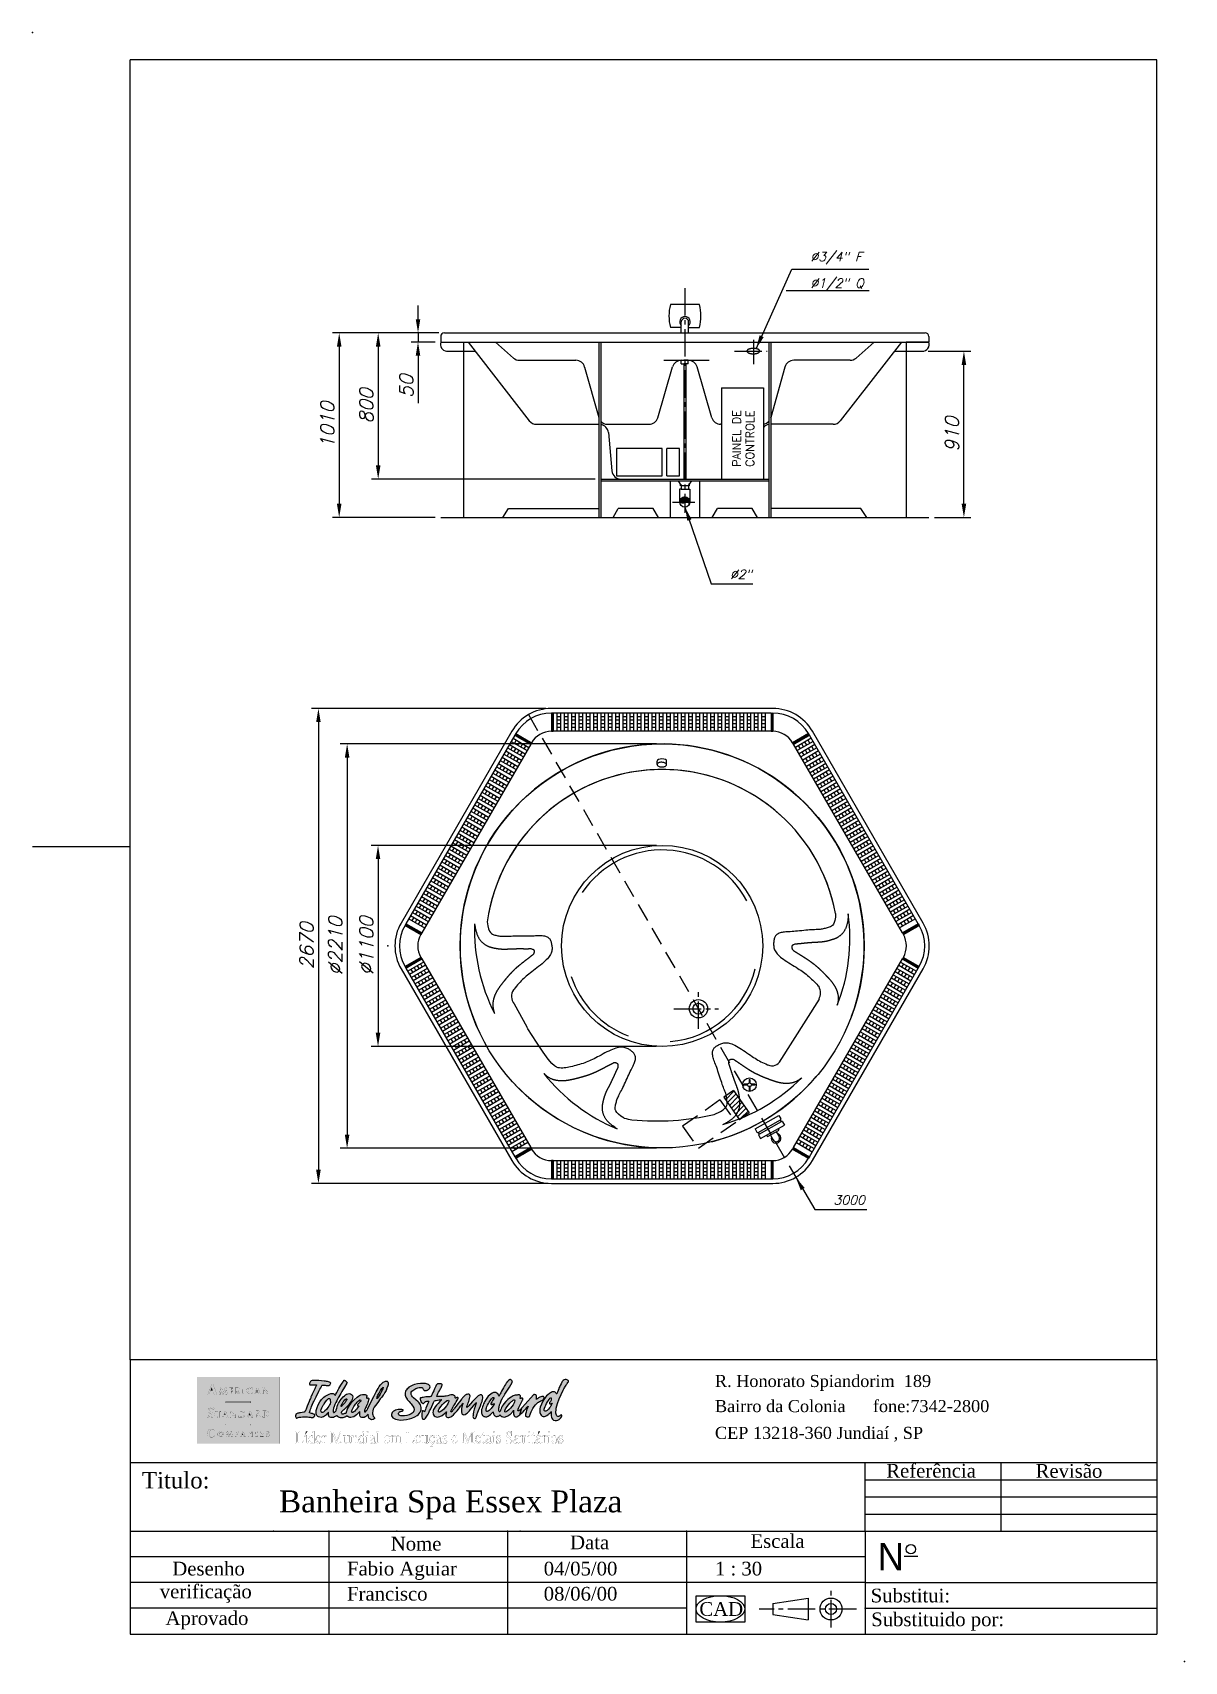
# Model space of a CAD drawing. Extents: x 15445 to 21745, y -5725 to 3185.
import ezdxf

# ---------------------------------------------------------------- set-up
doc = ezdxf.new("R2010")
doc.units = 0
doc.header["$LTSCALE"] = 200
doc.header["$MEASUREMENT"] = 0
doc.linetypes.add('CENTER2', pattern=[1.125, 0.75, -0.125, 0.125, -0.125])
doc.linetypes.add('DASHED', pattern=[0.75, 0.5, -0.25])
doc.layers.get('0').update_dxf_attribs({"linetype": 'CONTINUOUS'})
doc.layers.get('DEFPOINTS').update_dxf_attribs({"linetype": 'CONTINUOUS'})
for name, color, linetype in [('CAMADA_1', 7, 'CONTINUOUS'), ('CENTRO', 1, 'CENTER2'), ('ESTREITA', 1, 'CONTINUOUS'), ('FINA', 7, 'CONTINUOUS'), ('LARGA', 7, 'CONTINUOUS'), ('RAHMEN07', 5, 'CONTINUOUS'), ('TRACEJADA', 3, 'DASHED')]:
    doc.layers.add(name, color=color, linetype=linetype)
doc.styles.add('FA', font='TIMES.TTF')
doc.styles.add('FABIO', font='romans.shx', dxfattribs={"oblique": 15})
doc.styles.add('ROMANS', font='ROMANS.SHX', dxfattribs={"height": 45})
doc.dimstyles.new('FABIO_AGUIAR', dxfattribs={"dimscale": 20, "dimtxt": 2.5, "dimasz": 2.5, "dimexe": 1.25, "dimexo": 1, "dimgap": 0.9, "dimtad": 1, "dimtxsty": 'FABIO', "dimcen": 2.5, "dimclrt": 3, "dimazin": 3, "dimtfac": 1, "dimtmove": 0, "dimatfit": 3, "dimtolj": 1, "dimtzin": 0})

msp = doc.modelspace()

# ---------------------------------------------------------------- texts
at = {"layer": 'CENTRO', "color": 3, "insert": (19825.526, -3225.823), "char_height": 50, "attachment_point": 7, "style": 'FABIO'}
msp.add_mtext('\\A1;3000', dxfattribs=at)
at = {"layer": 'ESTREITA', "linetype": 'CONTINUOUS', "style": 'ROMANS'}
for s, p in [('PAINEL DE', (19318, 809.388)), ('CONTROLE', (19390.857, 809.388))]:
    msp.add_text(s, height=45, rotation=90, dxfattribs=at).set_placement(p)
at = {"layer": 'ESTREITA', "color": 3, "char_height": 50, "attachment_point": 7, "style": 'FABIO'}
for s, insert in [('\\A1;%%C3/4" F', (19699.069, 1917.83)), ('%%C1/2" Q', (19699.069, 1773.266)), ('\\A1;%%C2"', (19259.16, 196.728))]:
    msp.add_mtext(s, dxfattribs=dict(at, insert=insert))
at = {"layer": 'FINA', "style": 'FA'}
for s, height, p in [('R. Honorato Spiandorim  189', 66, (19176.969, -4223.589)), ('Bairro da Colonia      fone:7342-2800', 66, (19176.969, -4361.089)), ('CEP 13218-360 Jundiaí , SP', 66, (19176.969, -4507.532)), ('Titulo:', 90, (16042.661, -4778.452)), ('Referência', 75, (20113.95, -4719.173)), ('Revisão', 75, (20930.962, -4720.12)), ('Banheira Spa Essex Plaza', 120, (16792.801, -4909.217)), ('Nome', 75, (17404.046, -5118.133)), ('Data', 75, (18384.747, -5110.93)), ('Escala', 75, (19371.466, -5103.726)), ('Desenho', 75, (16209.11, -5254.411)), ('Fabio Aguiar', 75, (17164.636, -5254.411)), ('04/05/00', 75, (18240.519, -5254.411)), ('1 : 30', 75, (19177.014, -5254.411)), ('verificação', 75, (16140.491, -5379.411)), ('Francisco', 75, (17164.636, -5391.942)), ('08/06/00', 75, (18240.519, -5391.942)), ('Substitui:', 75, (20029.016, -5401.721)), ('CAD', 75, (19091.886, -5475.293)), ('Aprovado', 75, (16172.162, -5525.499)), ('Substituido por:', 75, (20031.767, -5531.972))]:
    msp.add_text(s, height=height, dxfattribs=at).set_placement(p)
at = {"layer": 'FINA'}
msp.add_text('N', height=150, dxfattribs=at).set_placement((20066.474, -5226.024))

# ---------------------------------------------------------------- blocks, each defined once
blk = doc.blocks.new('*X1')
at = {"color": 0}
for p, q in [((1626.6, 1765.5), (1636.6, 1765.5)), ((1626.6, 1765), (1636.6, 1765)), ((1626.6, 1764.5), (1636.6, 1764.5)), ((1626.6, 1764), (1636.6, 1764)), ((1626.6, 1763.5), (1636.6, 1763.5)), ((1626.6, 1763), (1636.6, 1763)), ((1626.6, 1762.5), (1636.6, 1762.5)), ((1626.6, 1762), (1636.6, 1762)), ((1626.6, 1761.5), (1636.6, 1761.5)), ((1626.6, 1761), (1636.6, 1761)), ((1626.6, 1760.5), (1636.6, 1760.5)), ((1626.6, 1760), (1636.6, 1760)), ((1626.6, 1759.5), (1636.6, 1759.5)), ((1626.6, 1759), (1636.6, 1759)), ((1626.6, 1758.5), (1636.6, 1758.5)), ((1626.6, 1758), (1636.6, 1758)), ((1626.6, 1757.5), (1636.6, 1757.5)), ((1626.6, 1757), (1636.6, 1757)), ((1626.6, 1756.5), (1636.6, 1756.5)), ((1626.6, 1756), (1636.6, 1756)), ((1626.6, 1755.5), (1636.6, 1755.5)), ((1626.6, 1755), (1636.6, 1755)), ((1626.6, 1754.5), (1636.6, 1754.5)), ((1626.6, 1754), (1636.6, 1754)), ((1626.6, 1753.5), (1636.6, 1753.5)), ((1626.6, 1753), (1636.6, 1753)), ((1626.6, 1752.5), (1636.6, 1752.5)), ((1626.6, 1752), (1636.6, 1752)), ((1626.6, 1751.5), (1636.6, 1751.5)), ((1626.6, 1751), (1636.6, 1751)), ((1626.6, 1750.5), (1636.6, 1750.5)), ((1626.6, 1750), (1636.6, 1750)), ((1626.6, 1749.5), (1636.6, 1749.5)), ((1626.6, 1749), (1636.6, 1749)), ((1626.6, 1748.5), (1636.6, 1748.5)), ((1626.6, 1748), (1636.6, 1748)), ((1626.6, 1747.5), (1636.6, 1747.5)), ((1626.6, 1747), (1636.6, 1747)), ((1626.6, 1746.5), (1636.6, 1746.5)), ((1626.6, 1746), (1636.6, 1746)), ((1626.6, 1745.5), (1636.6, 1745.5)), ((1626.6, 1745), (1636.6, 1745)), ((1626.6, 1744.5), (1636.6, 1744.5)), ((1626.6, 1744), (1636.6, 1744)), ((1626.6, 1743.5), (1636.6, 1743.5)), ((1626.6, 1743), (1636.6, 1743)), ((1626.6, 1742.5), (1636.6, 1742.5)), ((1626.6, 1742), (1636.6, 1742)), ((1626.6, 1741.5), (1636.6, 1741.5)), ((1626.6, 1741), (1636.6, 1741)), ((1626.6, 1740.5), (1636.6, 1740.5)), ((1626.6, 1740), (1636.6, 1740)), ((1626.6, 1739.5), (1636.6, 1739.5)), ((1626.6, 1739), (1636.6, 1739)), ((1626.6, 1738.5), (1636.6, 1738.5)), ((1626.6, 1738), (1636.6, 1738)), ((1626.6, 1737.5), (1636.6, 1737.5)), ((1626.6, 1737), (1636.6, 1737)), ((1626.6, 1736.5), (1636.6, 1736.5)), ((1626.6, 1736), (1636.6, 1736)), ((1626.6, 1735.5), (1636.6, 1735.5)), ((1626.6, 1735), (1636.6, 1735)), ((1626.6, 1734.5), (1636.6, 1734.5)), ((1626.6, 1734), (1636.6, 1734)), ((1626.6, 1733.5), (1636.6, 1733.5)), ((1626.6, 1733), (1636.6, 1733)), ((1626.6, 1732.5), (1636.6, 1732.5)), ((1626.6, 1732), (1636.6, 1732)), ((1626.6, 1731.5), (1636.6, 1731.5)), ((1626.6, 1731), (1636.6, 1731)), ((1626.6, 1730.5), (1636.6, 1730.5)), ((1626.6, 1730), (1636.6, 1730)), ((1626.6, 1729.5), (1636.6, 1729.5)), ((1626.6, 1729), (1636.6, 1729)), ((1626.6, 1728.5), (1636.6, 1728.5)), ((1626.6, 1728), (1636.6, 1728)), ((1626.6, 1727.5), (1636.6, 1727.5)), ((1626.6, 1727), (1636.6, 1727)), ((1626.6, 1726.5), (1636.6, 1726.5)), ((1626.6, 1726), (1636.6, 1726)), ((1626.6, 1725.5), (1636.6, 1725.5)), ((1626.6, 1725), (1636.6, 1725)), ((1626.6, 1724.5), (1636.6, 1724.5)), ((1626.6, 1724), (1636.6, 1724)), ((1626.6, 1723.5), (1636.6, 1723.5)), ((1626.6, 1723), (1636.6, 1723)), ((1626.6, 1722.5), (1636.6, 1722.5)), ((1626.6, 1722), (1636.6, 1722)), ((1626.6, 1721.5), (1636.6, 1721.5)), ((1626.6, 1721), (1636.6, 1721)), ((1626.6, 1720.5), (1636.6, 1720.5)), ((1626.6, 1720), (1636.6, 1720)), ((1626.6, 1719.5), (1636.6, 1719.5)), ((1626.6, 1719), (1636.6, 1719)), ((1626.6, 1718.5), (1636.6, 1718.5)), ((1626.6, 1718), (1636.6, 1718)), ((1626.6, 1717.5), (1636.6, 1717.5)), ((1626.6, 1717), (1636.6, 1717)), ((1626.6, 1716.5), (1636.6, 1716.5)), ((1626.6, 1716), (1636.6, 1716)), ((1626.6, 1715.5), (1636.6, 1715.5)), ((1626.6, 1715), (1636.6, 1715)), ((1626.6, 1714.5), (1636.6, 1714.5)), ((1626.6, 1714), (1636.6, 1714)), ((1626.6, 1713.5), (1636.6, 1713.5)), ((1626.6, 1713), (1636.6, 1713)), ((1626.6, 1712.5), (1636.6, 1712.5)), ((1626.6, 1712), (1636.6, 1712)), ((1626.6, 1711.5), (1636.6, 1711.5)), ((1626.6, 1711), (1636.6, 1711)), ((1626.6, 1710.5), (1636.6, 1710.5)), ((1626.6, 1710), (1636.6, 1710)), ((1626.6, 1709.5), (1636.6, 1709.5)), ((1626.6, 1709), (1636.6, 1709)), ((1626.6, 1708.5), (1636.6, 1708.5)), ((1626.6, 1708), (1636.6, 1708)), ((1626.6, 1707.5), (1636.6, 1707.5)), ((1626.6, 1707), (1636.6, 1707)), ((1626.6, 1706.5), (1636.6, 1706.5)), ((1626.6, 1706), (1636.6, 1706)), ((1626.6, 1705.5), (1636.6, 1705.5)), ((1626.6, 1705), (1636.6, 1705)), ((1626.6, 1704.5), (1636.6, 1704.5)), ((1626.6, 1704), (1636.6, 1704)), ((1626.6, 1703.5), (1636.6, 1703.5)), ((1626.6, 1703), (1636.6, 1703)), ((1626.6, 1702.5), (1636.6, 1702.5)), ((1626.6, 1702), (1636.6, 1702)), ((1626.6, 1701.5), (1636.6, 1701.5)), ((1626.6, 1701), (1636.6, 1701)), ((1626.6, 1700.5), (1636.6, 1700.5)), ((1626.6, 1700), (1636.6, 1700)), ((1626.6, 1699.5), (1636.6, 1699.5)), ((1626.6, 1699), (1636.6, 1699)), ((1626.6, 1698.5), (1636.6, 1698.5)), ((1626.6, 1698), (1636.6, 1698)), ((1626.6, 1697.5), (1636.6, 1697.5)), ((1626.6, 1697), (1636.6, 1697)), ((1626.6, 1696.5), (1636.6, 1696.5)), ((1626.6, 1696), (1636.6, 1696)), ((1626.6, 1695.5), (1636.6, 1695.5)), ((1626.6, 1695), (1636.6, 1695)), ((1626.6, 1694.5), (1636.6, 1694.5)), ((1626.6, 1694), (1636.6, 1694)), ((1626.6, 1693.5), (1636.6, 1693.5)), ((1626.6, 1693), (1636.6, 1693)), ((1626.6, 1692.5), (1636.6, 1692.5)), ((1626.6, 1692), (1636.6, 1692)), ((1626.6, 1691.5), (1636.6, 1691.5)), ((1626.6, 1691), (1636.6, 1691)), ((1626.6, 1690.5), (1636.6, 1690.5)), ((1626.6, 1690), (1636.6, 1690)), ((1626.6, 1689.5), (1636.6, 1689.5)), ((1626.6, 1689), (1636.6, 1689)), ((1626.6, 1688.5), (1636.6, 1688.5)), ((1626.6, 1688), (1636.6, 1688)), ((1626.6, 1687.5), (1636.6, 1687.5)), ((1626.6, 1687), (1636.6, 1687)), ((1626.6, 1686.5), (1636.6, 1686.5)), ((1626.6, 1686), (1636.6, 1686)), ((1626.6, 1685.5), (1636.6, 1685.5)), ((1626.6, 1685), (1636.6, 1685)), ((1626.6, 1684.5), (1636.6, 1684.5)), ((1626.6, 1684), (1636.6, 1684)), ((1626.6, 1683.5), (1636.6, 1683.5)), ((1626.6, 1683), (1636.6, 1683)), ((1626.6, 1682.5), (1636.6, 1682.5)), ((1626.6, 1682), (1636.6, 1682)), ((1626.6, 1681.5), (1636.6, 1681.5)), ((1626.6, 1681), (1636.6, 1681)), ((1626.6, 1680.5), (1636.6, 1680.5)), ((1626.6, 1680), (1636.6, 1680)), ((1626.6, 1679.5), (1636.6, 1679.5)), ((1626.6, 1679), (1636.6, 1679)), ((1626.6, 1678.5), (1636.6, 1678.5)), ((1626.6, 1678), (1636.6, 1678)), ((1626.6, 1677.5), (1636.6, 1677.5)), ((1626.6, 1677), (1636.6, 1677)), ((1626.6, 1676.5), (1636.6, 1676.5)), ((1626.6, 1676), (1636.6, 1676)), ((1626.6, 1675.5), (1636.6, 1675.5)), ((1626.6, 1675), (1636.6, 1675)), ((1626.6, 1674.5), (1636.6, 1674.5)), ((1626.6, 1674), (1636.6, 1674)), ((1626.6, 1673.5), (1636.6, 1673.5)), ((1626.6, 1673), (1636.6, 1673)), ((1626.6, 1672.5), (1636.6, 1672.5)), ((1626.6, 1672), (1636.6, 1672)), ((1626.6, 1671.5), (1636.6, 1671.5)), ((1626.6, 1671), (1636.6, 1671)), ((1626.6, 1670.5), (1636.6, 1670.5)), ((1626.6, 1670), (1636.6, 1670)), ((1626.6, 1669.5), (1636.6, 1669.5)), ((1626.6, 1669), (1636.6, 1669)), ((1626.6, 1668.5), (1636.6, 1668.5)), ((1626.6, 1668), (1636.6, 1668)), ((1626.6, 1667.5), (1636.6, 1667.5)), ((1626.6, 1667), (1636.6, 1667)), ((1626.6, 1666.5), (1636.6, 1666.5)), ((1626.6, 1666), (1636.6, 1666)), ((1746.5, 1604), (1766.5, 1604)), ((1747.4, 1604.5), (1767.4, 1604.5)), ((1748.2, 1605), (1768.2, 1605)), ((1749.1, 1605.5), (1769.1, 1605.5)), ((1750, 1606), (1770, 1606)), ((1750.8, 1606.5), (1770.8, 1606.5)), ((1751.7, 1607), (1771.7, 1607)), ((1752.6, 1607.5), (1772.6, 1607.5)), ((1753.4, 1608), (1773.4, 1608)), ((1754.3, 1608.5), (1774.3, 1608.5)), ((1755.2, 1609), (1775.2, 1609)), ((1756, 1609.5), (1776, 1609.5)), ((1756.9, 1610), (1776.9, 1610)), ((1757.8, 1610.5), (1777.8, 1610.5)), ((1758.6, 1611), (1778.6, 1611)), ((1759.5, 1611.5), (1779.5, 1611.5)), ((1760.4, 1612), (1780.4, 1612)), ((1761.2, 1612.5), (1781.2, 1612.5)), ((1762.1, 1613), (1782.1, 1613)), ((1763, 1613.5), (1783, 1613.5)), ((1763.8, 1614), (1783.8, 1614)), ((1764.7, 1614.5), (1784.7, 1614.5)), ((1765.6, 1615), (1785.6, 1615)), ((1766.4, 1615.5), (1786.4, 1615.5)), ((1767.3, 1616), (1787.3, 1616)), ((1768.2, 1616.5), (1788.2, 1616.5)), ((1769, 1617), (1789, 1617)), ((1769.9, 1617.5), (1789.9, 1617.5)), ((1770.8, 1618), (1790.8, 1618)), ((1771.6, 1618.5), (1791.6, 1618.5)), ((1772.5, 1619), (1792.5, 1619)), ((1773.4, 1619.5), (1793.4, 1619.5)), ((1774.2, 1620), (1794.2, 1620)), ((1775.1, 1620.5), (1795.1, 1620.5)), ((1775.9, 1621), (1795.9, 1621)), ((1776.8, 1621.5), (1796.8, 1621.5)), ((1777.7, 1622), (1797.7, 1622)), ((1778.5, 1622.5), (1798.5, 1622.5)), ((1779.4, 1623), (1799.4, 1623)), ((1780.3, 1623.5), (1800.3, 1623.5)), ((1781.1, 1624), (1801.1, 1624)), ((1782, 1624.5), (1802, 1624.5)), ((1782.9, 1625), (1802.9, 1625)), ((1783.7, 1625.5), (1803.7, 1625.5)), ((1784.6, 1626), (1804.6, 1626)), ((1785.5, 1626.5), (1805.5, 1626.5)), ((1786.3, 1627), (1806.3, 1627)), ((1787.2, 1627.5), (1807.2, 1627.5)), ((1788.1, 1628), (1808.1, 1628)), ((1788.9, 1628.5), (1808.9, 1628.5)), ((1789.8, 1629), (1809.8, 1629)), ((1790.7, 1629.5), (1810.7, 1629.5)), ((1791.5, 1630), (1811.5, 1630)), ((1792.4, 1630.5), (1812.4, 1630.5)), ((1793.3, 1631), (1813.3, 1631)), ((1794.1, 1631.5), (1814.1, 1631.5)), ((1795, 1632), (1815, 1632)), ((1795.9, 1632.5), (1815.9, 1632.5)), ((1796.7, 1633), (1816.7, 1633)), ((1797.6, 1633.5), (1817.6, 1633.5)), ((1798.5, 1634), (1818.5, 1634)), ((1799.3, 1634.5), (1819.3, 1634.5)), ((1800.2, 1635), (1820.2, 1635)), ((1801.1, 1635.5), (1821.1, 1635.5)), ((1801.9, 1636), (1821.9, 1636)), ((1802.8, 1636.5), (1822.8, 1636.5)), ((1803.7, 1637), (1823.7, 1637)), ((1804.5, 1637.5), (1824.5, 1637.5)), ((1805.4, 1638), (1825.4, 1638)), ((1806.3, 1638.5), (1826.3, 1638.5)), ((1807.1, 1639), (1827.1, 1639)), ((1808, 1639.5), (1828, 1639.5)), ((1808.9, 1640), (1828.9, 1640)), ((1809.7, 1640.5), (1829.7, 1640.5)), ((1810.6, 1641), (1830.6, 1641)), ((1811.5, 1641.5), (1831.5, 1641.5)), ((1812.3, 1642), (1832.3, 1642)), ((1813.2, 1642.5), (1833.2, 1642.5)), ((1814.1, 1643), (1834.1, 1643)), ((1814.9, 1643.5), (1834.9, 1643.5)), ((1815.8, 1644), (1835.8, 1644)), ((1816.7, 1644.5), (1836.4, 1644.5)), ((1817.5, 1645), (1836.1, 1645)), ((1818.4, 1645.5), (1835.8, 1645.5)), ((1819.3, 1646), (1835.5, 1646)), ((1820.1, 1646.5), (1835.3, 1646.5)), ((1821, 1647), (1835, 1647)), ((1821.8, 1647.5), (1834.7, 1647.5)), ((1822.7, 1648), (1834.4, 1648)), ((1823.6, 1648.5), (1834.1, 1648.5)), ((1824.4, 1649), (1833.8, 1649)), ((1825.3, 1649.5), (1833.5, 1649.5)), ((1826.2, 1650), (1833.2, 1650)), ((1827, 1650.5), (1832.9, 1650.5)), ((1827.9, 1651), (1832.7, 1651)), ((1828.8, 1651.5), (1832.4, 1651.5)), ((1829.6, 1652), (1832.1, 1652)), ((1830.5, 1652.5), (1831.8, 1652.5)), ((1831.4, 1653), (1831.5, 1653)), ((1744.9, 1603), (1764.8, 1603)), ((1745.2, 1602.5), (1763.9, 1602.5)), ((1745.5, 1602), (1763, 1602)), ((1745.6, 1603.5), (1765.6, 1603.5)), ((1745.8, 1601.5), (1762.2, 1601.5)), ((1746.1, 1601), (1761.3, 1601)), ((1746.3, 1600.5), (1760.4, 1600.5)), ((1746.6, 1600), (1759.6, 1600)), ((1746.9, 1599.5), (1758.7, 1599.5)), ((1747.2, 1599), (1757.8, 1599)), ((1747.5, 1598.5), (1757, 1598.5)), ((1747.8, 1598), (1756.1, 1598)), ((1748.1, 1597.5), (1755.2, 1597.5)), ((1748.4, 1597), (1754.4, 1597)), ((1748.7, 1596.5), (1753.5, 1596.5)), ((1748.9, 1596), (1752.6, 1596)), ((1749.2, 1595.5), (1751.8, 1595.5)), ((1749.5, 1595), (1750.9, 1595)), ((1749.8, 1594.5), (1750, 1594.5))]:
    blk.add_line(p, q, dxfattribs=at)
blk = doc.blocks.new('*X3')
at = {"color": 0}
for p, q in [((1744.9, -620), (1764.8, -620)), ((1745.2, -619.5), (1764, -619.5)), ((1745.5, -619), (1763.1, -619)), ((1745.7, -618.5), (1762.2, -618.5)), ((1745.7, -620.5), (1765.7, -620.5)), ((1746, -618), (1761.4, -618)), ((1746.3, -617.5), (1760.5, -617.5)), ((1746.6, -617), (1759.6, -617)), ((1746.6, -621), (1766.6, -621)), ((1746.9, -616.5), (1758.8, -616.5)), ((1747.2, -616), (1757.9, -616)), ((1747.4, -621.5), (1767.4, -621.5)), ((1747.5, -615.5), (1757, -615.5)), ((1747.8, -615), (1756.2, -615)), ((1748.1, -614.5), (1755.3, -614.5)), ((1748.3, -614), (1754.4, -614)), ((1748.3, -622), (1768.3, -622)), ((1748.6, -613.5), (1753.6, -613.5)), ((1748.9, -613), (1752.7, -613)), ((1749.2, -612.5), (1751.8, -612.5)), ((1749.2, -622.5), (1769.2, -622.5)), ((1749.5, -612), (1751, -612)), ((1749.8, -611.5), (1750.1, -611.5)), ((1750, -623), (1770, -623)), ((1750.9, -623.5), (1770.9, -623.5)), ((1626.6, -683), (1636.6, -683)), ((1626.6, -683.5), (1636.6, -683.5)), ((1626.6, -684), (1636.6, -684)), ((1626.6, -684.5), (1636.6, -684.5)), ((1626.6, -685), (1636.6, -685)), ((1626.6, -685.5), (1636.6, -685.5)), ((1626.6, -686), (1636.6, -686)), ((1626.6, -686.5), (1636.6, -686.5)), ((1626.6, -687), (1636.6, -687)), ((1626.6, -687.5), (1636.6, -687.5)), ((1626.6, -688), (1636.6, -688)), ((1626.6, -688.5), (1636.6, -688.5)), ((1626.6, -689), (1636.6, -689)), ((1626.6, -689.5), (1636.6, -689.5)), ((1626.6, -690), (1636.6, -690)), ((1626.6, -690.5), (1636.6, -690.5)), ((1626.6, -691), (1636.6, -691)), ((1626.6, -691.5), (1636.6, -691.5)), ((1626.6, -692), (1636.6, -692)), ((1626.6, -692.5), (1636.6, -692.5)), ((1626.6, -693), (1636.6, -693)), ((1626.6, -693.5), (1636.6, -693.5)), ((1626.6, -694), (1636.6, -694)), ((1626.6, -694.5), (1636.6, -694.5)), ((1626.6, -695), (1636.6, -695)), ((1626.6, -695.5), (1636.6, -695.5)), ((1626.6, -696), (1636.6, -696)), ((1626.6, -696.5), (1636.6, -696.5)), ((1626.6, -697), (1636.6, -697)), ((1626.6, -697.5), (1636.6, -697.5)), ((1626.6, -698), (1636.6, -698)), ((1626.6, -698.5), (1636.6, -698.5)), ((1626.6, -699), (1636.6, -699)), ((1626.6, -699.5), (1636.6, -699.5)), ((1626.6, -700), (1636.6, -700)), ((1626.6, -700.5), (1636.6, -700.5)), ((1626.6, -701), (1636.6, -701)), ((1626.6, -701.5), (1636.6, -701.5)), ((1626.6, -702), (1636.6, -702)), ((1626.6, -702.5), (1636.6, -702.5)), ((1626.6, -703), (1636.6, -703)), ((1626.6, -703.5), (1636.6, -703.5)), ((1626.6, -704), (1636.6, -704)), ((1626.6, -704.5), (1636.6, -704.5)), ((1626.6, -705), (1636.6, -705)), ((1626.6, -705.5), (1636.6, -705.5)), ((1626.6, -706), (1636.6, -706)), ((1626.6, -706.5), (1636.6, -706.5)), ((1626.6, -707), (1636.6, -707)), ((1626.6, -707.5), (1636.6, -707.5)), ((1626.6, -708), (1636.6, -708)), ((1626.6, -708.5), (1636.6, -708.5)), ((1626.6, -709), (1636.6, -709)), ((1626.6, -709.5), (1636.6, -709.5)), ((1626.6, -710), (1636.6, -710)), ((1626.6, -710.5), (1636.6, -710.5)), ((1626.6, -711), (1636.6, -711)), ((1626.6, -711.5), (1636.6, -711.5)), ((1626.6, -712), (1636.6, -712)), ((1626.6, -712.5), (1636.6, -712.5)), ((1751.8, -624), (1771.8, -624)), ((1752.6, -624.5), (1772.6, -624.5)), ((1753.5, -625), (1773.5, -625)), ((1754.4, -625.5), (1774.4, -625.5)), ((1755.2, -626), (1775.2, -626)), ((1756.1, -626.5), (1776.1, -626.5)), ((1757, -627), (1777, -627)), ((1757.8, -627.5), (1777.8, -627.5)), ((1758.7, -628), (1778.7, -628)), ((1759.6, -628.5), (1779.6, -628.5)), ((1760.4, -629), (1780.4, -629)), ((1761.3, -629.5), (1781.3, -629.5)), ((1762.2, -630), (1782.2, -630)), ((1763, -630.5), (1783, -630.5)), ((1763.9, -631), (1783.9, -631)), ((1764.8, -631.5), (1784.8, -631.5)), ((1765.6, -632), (1785.6, -632)), ((1766.5, -632.5), (1786.5, -632.5)), ((1767.4, -633), (1787.4, -633)), ((1768.2, -633.5), (1788.2, -633.5)), ((1769.1, -634), (1789.1, -634)), ((1769.9, -634.5), (1789.9, -634.5)), ((1770.8, -635), (1790.8, -635)), ((1771.7, -635.5), (1791.7, -635.5)), ((1772.5, -636), (1792.5, -636)), ((1773.4, -636.5), (1793.4, -636.5)), ((1774.3, -637), (1794.3, -637)), ((1775.1, -637.5), (1795.1, -637.5)), ((1776, -638), (1796, -638)), ((1776.9, -638.5), (1796.9, -638.5)), ((1777.7, -639), (1797.7, -639)), ((1778.6, -639.5), (1798.6, -639.5)), ((1779.5, -640), (1799.5, -640)), ((1780.3, -640.5), (1800.3, -640.5)), ((1781.2, -641), (1801.2, -641)), ((1782.1, -641.5), (1802.1, -641.5)), ((1782.9, -642), (1802.9, -642)), ((1783.8, -642.5), (1803.8, -642.5)), ((1784.7, -643), (1804.7, -643)), ((1785.5, -643.5), (1805.5, -643.5)), ((1786.4, -644), (1806.4, -644)), ((1787.3, -644.5), (1807.3, -644.5)), ((1788.1, -645), (1808.1, -645)), ((1789, -645.5), (1809, -645.5)), ((1789.9, -646), (1809.9, -646)), ((1790.7, -646.5), (1810.7, -646.5)), ((1791.6, -647), (1811.6, -647)), ((1792.5, -647.5), (1812.5, -647.5)), ((1793.3, -648), (1813.3, -648)), ((1794.2, -648.5), (1814.2, -648.5)), ((1795.1, -649), (1815.1, -649)), ((1795.9, -649.5), (1815.9, -649.5)), ((1796.8, -650), (1816.8, -650)), ((1797.7, -650.5), (1817.7, -650.5)), ((1798.5, -651), (1818.5, -651)), ((1799.4, -651.5), (1819.4, -651.5)), ((1800.3, -652), (1820.3, -652)), ((1801.1, -652.5), (1821.1, -652.5)), ((1802, -653), (1822, -653)), ((1802.9, -653.5), (1822.9, -653.5)), ((1803.7, -654), (1823.7, -654)), ((1804.6, -654.5), (1824.6, -654.5)), ((1805.5, -655), (1825.5, -655)), ((1806.3, -655.5), (1826.3, -655.5)), ((1807.2, -656), (1827.2, -656)), ((1808.1, -656.5), (1828.1, -656.5)), ((1808.9, -657), (1828.9, -657)), ((1809.8, -657.5), (1829.8, -657.5)), ((1810.7, -658), (1830.7, -658)), ((1811.5, -658.5), (1831.5, -658.5)), ((1812.4, -659), (1832.4, -659)), ((1813.3, -659.5), (1833.3, -659.5)), ((1814.1, -660), (1834.1, -660)), ((1815, -660.5), (1835, -660.5)), ((1815.8, -661), (1835.8, -661)), ((1816.7, -661.5), (1836.4, -661.5)), ((1817.6, -662), (1836.1, -662)), ((1818.4, -662.5), (1835.8, -662.5)), ((1819.3, -663), (1835.5, -663)), ((1820.2, -663.5), (1835.2, -663.5)), ((1821, -664), (1834.9, -664)), ((1821.9, -664.5), (1834.7, -664.5)), ((1822.8, -665), (1834.4, -665)), ((1823.6, -665.5), (1834.1, -665.5)), ((1824.5, -666), (1833.8, -666)), ((1825.4, -666.5), (1833.5, -666.5)), ((1826.2, -667), (1833.2, -667)), ((1827.1, -667.5), (1832.9, -667.5)), ((1828, -668), (1832.6, -668)), ((1828.8, -668.5), (1832.3, -668.5)), ((1829.7, -669), (1832.1, -669)), ((1830.6, -669.5), (1831.8, -669.5)), ((1831.4, -670), (1831.5, -670)), ((1626.6, -713), (1636.6, -713)), ((1626.6, -713.5), (1636.6, -713.5)), ((1626.6, -714), (1636.6, -714)), ((1626.6, -714.5), (1636.6, -714.5)), ((1626.6, -715), (1636.6, -715)), ((1626.6, -715.5), (1636.6, -715.5)), ((1626.6, -716), (1636.6, -716)), ((1626.6, -716.5), (1636.6, -716.5)), ((1626.6, -717), (1636.6, -717)), ((1626.6, -717.5), (1636.6, -717.5)), ((1626.6, -718), (1636.6, -718)), ((1626.6, -718.5), (1636.6, -718.5)), ((1626.6, -719), (1636.6, -719)), ((1626.6, -719.5), (1636.6, -719.5)), ((1626.6, -720), (1636.6, -720)), ((1626.6, -720.5), (1636.6, -720.5)), ((1626.6, -721), (1636.6, -721)), ((1626.6, -721.5), (1636.6, -721.5)), ((1626.6, -722), (1636.6, -722)), ((1626.6, -722.5), (1636.6, -722.5)), ((1626.6, -723), (1636.6, -723)), ((1626.6, -723.5), (1636.6, -723.5)), ((1626.6, -724), (1636.6, -724)), ((1626.6, -724.5), (1636.6, -724.5)), ((1626.6, -725), (1636.6, -725)), ((1626.6, -725.5), (1636.6, -725.5)), ((1626.6, -726), (1636.6, -726)), ((1626.6, -726.5), (1636.6, -726.5)), ((1626.6, -727), (1636.6, -727)), ((1626.6, -727.5), (1636.6, -727.5)), ((1626.6, -728), (1636.6, -728)), ((1626.6, -728.5), (1636.6, -728.5)), ((1626.6, -729), (1636.6, -729)), ((1626.6, -729.5), (1636.6, -729.5)), ((1626.6, -730), (1636.6, -730)), ((1626.6, -730.5), (1636.6, -730.5)), ((1626.6, -731), (1636.6, -731)), ((1626.6, -731.5), (1636.6, -731.5)), ((1626.6, -732), (1636.6, -732)), ((1626.6, -732.5), (1636.6, -732.5)), ((1626.6, -733), (1636.6, -733)), ((1626.6, -733.5), (1636.6, -733.5)), ((1626.6, -734), (1636.6, -734)), ((1626.6, -734.5), (1636.6, -734.5)), ((1626.6, -735), (1636.6, -735)), ((1626.6, -735.5), (1636.6, -735.5)), ((1626.6, -736), (1636.6, -736)), ((1626.6, -736.5), (1636.6, -736.5)), ((1626.6, -737), (1636.6, -737)), ((1626.6, -737.5), (1636.6, -737.5)), ((1626.6, -738), (1636.6, -738)), ((1626.6, -738.5), (1636.6, -738.5)), ((1626.6, -739), (1636.6, -739)), ((1626.6, -739.5), (1636.6, -739.5)), ((1626.6, -740), (1636.6, -740)), ((1626.6, -740.5), (1636.6, -740.5)), ((1626.6, -741), (1636.6, -741)), ((1626.6, -741.5), (1636.6, -741.5)), ((1626.6, -742), (1636.6, -742)), ((1626.6, -742.5), (1636.6, -742.5)), ((1626.6, -743), (1636.6, -743)), ((1626.6, -743.5), (1636.6, -743.5)), ((1626.6, -744), (1636.6, -744)), ((1626.6, -744.5), (1636.6, -744.5)), ((1626.6, -745), (1636.6, -745)), ((1626.6, -745.5), (1636.6, -745.5)), ((1626.6, -746), (1636.6, -746)), ((1626.6, -746.5), (1636.6, -746.5)), ((1626.6, -747), (1636.6, -747)), ((1626.6, -747.5), (1636.6, -747.5)), ((1626.6, -748), (1636.6, -748)), ((1626.6, -748.5), (1636.6, -748.5)), ((1626.6, -749), (1636.6, -749)), ((1626.6, -749.5), (1636.6, -749.5)), ((1626.6, -750), (1636.6, -750)), ((1626.6, -750.5), (1636.6, -750.5)), ((1626.6, -751), (1636.6, -751)), ((1626.6, -751.5), (1636.6, -751.5)), ((1626.6, -752), (1636.6, -752)), ((1626.6, -752.5), (1636.6, -752.5)), ((1626.6, -753), (1636.6, -753)), ((1626.6, -753.5), (1636.6, -753.5)), ((1626.6, -754), (1636.6, -754)), ((1626.6, -754.5), (1636.6, -754.5)), ((1626.6, -755), (1636.6, -755)), ((1626.6, -755.5), (1636.6, -755.5)), ((1626.6, -756), (1636.6, -756)), ((1626.6, -756.5), (1636.6, -756.5)), ((1626.6, -757), (1636.6, -757)), ((1626.6, -757.5), (1636.6, -757.5)), ((1626.6, -758), (1636.6, -758)), ((1626.6, -758.5), (1636.6, -758.5)), ((1626.6, -759), (1636.6, -759)), ((1626.6, -759.5), (1636.6, -759.5)), ((1626.6, -760), (1636.6, -760)), ((1626.6, -760.5), (1636.6, -760.5)), ((1626.6, -761), (1636.6, -761)), ((1626.6, -761.5), (1636.6, -761.5)), ((1626.6, -762), (1636.6, -762)), ((1626.6, -762.5), (1636.6, -762.5)), ((1626.6, -763), (1636.6, -763)), ((1626.6, -763.5), (1636.6, -763.5)), ((1626.6, -764), (1636.6, -764)), ((1626.6, -764.5), (1636.6, -764.5)), ((1626.6, -765), (1636.6, -765)), ((1626.6, -765.5), (1636.6, -765.5)), ((1626.6, -766), (1636.6, -766)), ((1626.6, -766.5), (1636.6, -766.5)), ((1626.6, -767), (1636.6, -767)), ((1626.6, -767.5), (1636.6, -767.5)), ((1626.6, -768), (1636.6, -768)), ((1626.6, -768.5), (1636.6, -768.5)), ((1626.6, -769), (1636.6, -769)), ((1626.6, -769.5), (1636.6, -769.5)), ((1626.6, -770), (1636.6, -770)), ((1626.6, -770.5), (1636.6, -770.5)), ((1626.6, -771), (1636.6, -771)), ((1626.6, -771.5), (1636.6, -771.5)), ((1626.6, -772), (1636.6, -772)), ((1626.6, -772.5), (1636.6, -772.5)), ((1626.6, -773), (1636.6, -773)), ((1626.6, -773.5), (1636.6, -773.5)), ((1626.6, -774), (1636.6, -774)), ((1626.6, -774.5), (1636.6, -774.5)), ((1626.6, -775), (1636.6, -775)), ((1626.6, -775.5), (1636.6, -775.5)), ((1626.6, -776), (1636.6, -776)), ((1626.6, -776.5), (1636.6, -776.5)), ((1626.6, -777), (1636.6, -777)), ((1626.6, -777.5), (1636.6, -777.5)), ((1626.6, -778), (1636.6, -778)), ((1626.6, -778.5), (1636.6, -778.5)), ((1626.6, -779), (1636.6, -779)), ((1626.6, -779.5), (1636.6, -779.5)), ((1626.6, -780), (1636.6, -780)), ((1626.6, -780.5), (1636.6, -780.5)), ((1626.6, -781), (1636.6, -781)), ((1626.6, -781.5), (1636.6, -781.5)), ((1626.6, -782), (1636.6, -782)), ((1626.6, -782.5), (1636.6, -782.5))]:
    blk.add_line(p, q, dxfattribs=at)
blk = doc.blocks.new('*X0')
at = {"color": 0}
for p, q in [((425.3, 1765.5), (435.3, 1765.5)), ((425.3, 1765), (435.3, 1765)), ((425.3, 1764.5), (435.3, 1764.5)), ((425.3, 1764), (435.3, 1764)), ((425.3, 1763.5), (435.3, 1763.5)), ((425.3, 1763), (435.3, 1763)), ((425.3, 1762.5), (435.3, 1762.5)), ((425.3, 1762), (435.3, 1762)), ((425.3, 1761.5), (435.3, 1761.5)), ((425.3, 1761), (435.3, 1761)), ((425.3, 1760.5), (435.3, 1760.5)), ((425.3, 1760), (435.3, 1760)), ((425.3, 1759.5), (435.3, 1759.5)), ((425.3, 1759), (435.3, 1759)), ((425.3, 1758.5), (435.3, 1758.5)), ((425.3, 1758), (435.3, 1758)), ((425.3, 1757.5), (435.3, 1757.5)), ((425.3, 1757), (435.3, 1757)), ((425.3, 1756.5), (435.3, 1756.5)), ((425.3, 1756), (435.3, 1756)), ((425.3, 1755.5), (435.3, 1755.5)), ((425.3, 1755), (435.3, 1755)), ((425.3, 1754.5), (435.3, 1754.5)), ((425.3, 1754), (435.3, 1754)), ((425.3, 1753.5), (435.3, 1753.5)), ((425.3, 1753), (435.3, 1753)), ((425.3, 1752.5), (435.3, 1752.5)), ((425.3, 1752), (435.3, 1752)), ((425.3, 1751.5), (435.3, 1751.5)), ((425.3, 1751), (435.3, 1751)), ((425.3, 1750.5), (435.3, 1750.5)), ((425.3, 1750), (435.3, 1750)), ((425.3, 1749.5), (435.3, 1749.5)), ((425.3, 1749), (435.3, 1749)), ((425.3, 1748.5), (435.3, 1748.5)), ((425.3, 1748), (435.3, 1748)), ((425.3, 1747.5), (435.3, 1747.5)), ((425.3, 1747), (435.3, 1747)), ((425.3, 1746.5), (435.3, 1746.5)), ((425.3, 1746), (435.3, 1746)), ((425.3, 1745.5), (435.3, 1745.5)), ((425.3, 1745), (435.3, 1745)), ((425.3, 1744.5), (435.3, 1744.5)), ((425.3, 1744), (435.3, 1744)), ((425.3, 1743.5), (435.3, 1743.5)), ((425.3, 1743), (435.3, 1743)), ((425.3, 1742.5), (435.3, 1742.5)), ((425.3, 1742), (435.3, 1742)), ((425.3, 1741.5), (435.3, 1741.5)), ((425.3, 1741), (435.3, 1741)), ((425.3, 1740.5), (435.3, 1740.5)), ((425.3, 1740), (435.3, 1740)), ((425.3, 1739.5), (435.3, 1739.5)), ((425.3, 1739), (435.3, 1739)), ((425.3, 1738.5), (435.3, 1738.5)), ((425.3, 1738), (435.3, 1738)), ((425.3, 1737.5), (435.3, 1737.5)), ((425.3, 1737), (435.3, 1737)), ((425.3, 1736.5), (435.3, 1736.5)), ((425.3, 1736), (435.3, 1736)), ((425.3, 1735.5), (435.3, 1735.5)), ((425.3, 1735), (435.3, 1735)), ((425.3, 1734.5), (435.3, 1734.5)), ((425.3, 1734), (435.3, 1734)), ((425.3, 1733.5), (435.3, 1733.5)), ((425.3, 1733), (435.3, 1733)), ((425.3, 1732.5), (435.3, 1732.5)), ((425.3, 1732), (435.3, 1732)), ((425.3, 1731.5), (435.3, 1731.5)), ((425.3, 1731), (435.3, 1731)), ((425.3, 1730.5), (435.3, 1730.5)), ((425.3, 1730), (435.3, 1730)), ((425.3, 1729.5), (435.3, 1729.5)), ((425.3, 1729), (435.3, 1729)), ((425.3, 1728.5), (435.3, 1728.5)), ((425.3, 1728), (435.3, 1728)), ((425.3, 1727.5), (435.3, 1727.5)), ((425.3, 1727), (435.3, 1727)), ((425.3, 1726.5), (435.3, 1726.5)), ((425.3, 1726), (435.3, 1726)), ((425.3, 1725.5), (435.3, 1725.5)), ((425.3, 1725), (435.3, 1725)), ((425.3, 1724.5), (435.3, 1724.5)), ((425.3, 1724), (435.3, 1724)), ((425.3, 1723.5), (435.3, 1723.5)), ((425.3, 1723), (435.3, 1723)), ((425.3, 1722.5), (435.3, 1722.5)), ((425.3, 1722), (435.3, 1722)), ((425.3, 1721.5), (435.3, 1721.5)), ((425.3, 1721), (435.3, 1721)), ((425.3, 1720.5), (435.3, 1720.5)), ((425.3, 1720), (435.3, 1720)), ((425.3, 1719.5), (435.3, 1719.5)), ((425.3, 1719), (435.3, 1719)), ((425.3, 1718.5), (435.3, 1718.5)), ((425.3, 1718), (435.3, 1718)), ((425.3, 1717.5), (435.3, 1717.5)), ((425.3, 1717), (435.3, 1717)), ((425.3, 1716.5), (435.3, 1716.5)), ((425.3, 1716), (435.3, 1716)), ((425.3, 1715.5), (435.3, 1715.5)), ((425.3, 1715), (435.3, 1715)), ((425.3, 1714.5), (435.3, 1714.5)), ((425.3, 1714), (435.3, 1714)), ((425.3, 1713.5), (435.3, 1713.5)), ((425.3, 1713), (435.3, 1713)), ((425.3, 1712.5), (435.3, 1712.5)), ((425.3, 1712), (435.3, 1712)), ((425.3, 1711.5), (435.3, 1711.5)), ((425.3, 1711), (435.3, 1711)), ((425.3, 1710.5), (435.3, 1710.5)), ((425.3, 1710), (435.3, 1710)), ((425.3, 1709.5), (435.3, 1709.5)), ((425.3, 1709), (435.3, 1709)), ((425.3, 1708.5), (435.3, 1708.5)), ((425.3, 1708), (435.3, 1708)), ((425.3, 1707.5), (435.3, 1707.5)), ((425.3, 1707), (435.3, 1707)), ((425.3, 1706.5), (435.3, 1706.5)), ((425.3, 1706), (435.3, 1706)), ((425.3, 1705.5), (435.3, 1705.5)), ((425.3, 1705), (435.3, 1705)), ((425.3, 1704.5), (435.3, 1704.5)), ((425.3, 1704), (435.3, 1704)), ((425.3, 1703.5), (435.3, 1703.5)), ((425.3, 1703), (435.3, 1703)), ((425.3, 1702.5), (435.3, 1702.5)), ((425.3, 1702), (435.3, 1702)), ((425.3, 1701.5), (435.3, 1701.5)), ((425.3, 1701), (435.3, 1701)), ((425.3, 1700.5), (435.3, 1700.5)), ((425.3, 1700), (435.3, 1700)), ((425.3, 1699.5), (435.3, 1699.5)), ((425.3, 1699), (435.3, 1699)), ((425.3, 1698.5), (435.3, 1698.5)), ((425.3, 1698), (435.3, 1698)), ((425.3, 1697.5), (435.3, 1697.5)), ((425.3, 1697), (435.3, 1697)), ((425.3, 1696.5), (435.3, 1696.5)), ((425.3, 1696), (435.3, 1696)), ((425.3, 1695.5), (435.3, 1695.5)), ((425.3, 1695), (435.3, 1695)), ((425.3, 1694.5), (435.3, 1694.5)), ((425.3, 1694), (435.3, 1694)), ((425.3, 1693.5), (435.3, 1693.5)), ((425.3, 1693), (435.3, 1693)), ((225.5, 1644.5), (245.3, 1644.5)), ((225.8, 1645), (244.4, 1645)), ((226.1, 1645.5), (243.5, 1645.5)), ((226.1, 1644), (246.1, 1644)), ((226.4, 1646), (242.7, 1646)), ((226.7, 1646.5), (241.8, 1646.5)), ((226.9, 1647), (240.9, 1647)), ((227, 1643.5), (247, 1643.5)), ((227.2, 1647.5), (240.1, 1647.5)), ((227.5, 1648), (239.2, 1648)), ((227.8, 1648.5), (238.3, 1648.5)), ((227.9, 1643), (247.9, 1643)), ((228.1, 1649), (237.5, 1649)), ((228.4, 1649.5), (236.6, 1649.5)), ((228.7, 1650), (235.7, 1650)), ((228.7, 1642.5), (248.7, 1642.5)), ((229, 1650.5), (234.9, 1650.5)), ((229.2, 1651), (234, 1651)), ((229.5, 1651.5), (233.1, 1651.5)), ((229.6, 1642), (249.6, 1642)), ((229.8, 1652), (232.3, 1652)), ((230.1, 1652.5), (231.4, 1652.5)), ((230.4, 1653), (230.5, 1653)), ((230.5, 1641.5), (250.5, 1641.5)), ((231.3, 1641), (251.3, 1641)), ((232.2, 1640.5), (252.2, 1640.5)), ((233, 1640), (253, 1640)), ((233.9, 1639.5), (253.9, 1639.5)), ((234.8, 1639), (254.8, 1639)), ((235.6, 1638.5), (255.6, 1638.5)), ((236.5, 1638), (256.5, 1638)), ((237.4, 1637.5), (257.4, 1637.5)), ((238.2, 1637), (258.2, 1637)), ((239.1, 1636.5), (259.1, 1636.5)), ((240, 1636), (260, 1636)), ((240.8, 1635.5), (260.8, 1635.5)), ((241.7, 1635), (261.7, 1635)), ((242.6, 1634.5), (262.6, 1634.5)), ((243.4, 1634), (263.4, 1634)), ((244.3, 1633.5), (264.3, 1633.5)), ((245.2, 1633), (265.2, 1633)), ((246, 1632.5), (266, 1632.5)), ((246.9, 1632), (266.9, 1632)), ((247.8, 1631.5), (267.8, 1631.5)), ((248.6, 1631), (268.6, 1631)), ((249.5, 1630.5), (269.5, 1630.5)), ((250.4, 1630), (270.4, 1630)), ((251.2, 1629.5), (271.2, 1629.5)), ((252.1, 1629), (272.1, 1629)), ((253, 1628.5), (273, 1628.5)), ((253.8, 1628), (273.8, 1628)), ((254.7, 1627.5), (274.7, 1627.5)), ((255.6, 1627), (275.6, 1627)), ((256.4, 1626.5), (276.4, 1626.5)), ((257.3, 1626), (277.3, 1626)), ((258.2, 1625.5), (278.2, 1625.5)), ((259, 1625), (279, 1625)), ((259.9, 1624.5), (279.9, 1624.5)), ((260.8, 1624), (280.8, 1624)), ((261.6, 1623.5), (281.6, 1623.5)), ((262.5, 1623), (282.5, 1623)), ((263.4, 1622.5), (283.4, 1622.5)), ((264.2, 1622), (284.2, 1622)), ((265.1, 1621.5), (285.1, 1621.5)), ((266, 1621), (286, 1621)), ((266.8, 1620.5), (286.8, 1620.5)), ((267.7, 1620), (287.7, 1620)), ((268.6, 1619.5), (288.6, 1619.5)), ((269.4, 1619), (289.4, 1619)), ((270.3, 1618.5), (290.3, 1618.5)), ((271.2, 1618), (291.2, 1618)), ((272, 1617.5), (292, 1617.5)), ((272.9, 1617), (292.9, 1617)), ((273.8, 1616.5), (293.8, 1616.5)), ((274.6, 1616), (294.6, 1616)), ((275.5, 1615.5), (295.5, 1615.5)), ((276.4, 1615), (296.4, 1615)), ((277.2, 1614.5), (297.2, 1614.5)), ((278.1, 1614), (298.1, 1614)), ((278.9, 1613.5), (298.9, 1613.5)), ((279.8, 1613), (299.8, 1613)), ((280.7, 1612.5), (300.7, 1612.5)), ((281.5, 1612), (301.5, 1612)), ((282.4, 1611.5), (302.4, 1611.5)), ((283.3, 1611), (303.3, 1611)), ((284.1, 1610.5), (304.1, 1610.5)), ((285, 1610), (305, 1610)), ((285.9, 1609.5), (305.9, 1609.5)), ((286.7, 1609), (306.7, 1609)), ((287.6, 1608.5), (307.6, 1608.5)), ((288.5, 1608), (308.5, 1608)), ((289.3, 1607.5), (309.3, 1607.5)), ((290.2, 1607), (310.2, 1607)), ((291.1, 1606.5), (311.1, 1606.5)), ((291.9, 1606), (311.9, 1606)), ((292.8, 1605.5), (312.8, 1605.5)), ((293.7, 1605), (313.7, 1605)), ((294.5, 1604.5), (314.5, 1604.5)), ((295.4, 1604), (315.4, 1604)), ((425.3, 1692.5), (435.3, 1692.5)), ((425.3, 1692), (435.3, 1692)), ((425.3, 1691.5), (435.3, 1691.5)), ((425.3, 1691), (435.3, 1691)), ((425.3, 1690.5), (435.3, 1690.5)), ((425.3, 1690), (435.3, 1690)), ((425.3, 1689.5), (435.3, 1689.5)), ((425.3, 1689), (435.3, 1689)), ((425.3, 1688.5), (435.3, 1688.5)), ((425.3, 1688), (435.3, 1688)), ((425.3, 1687.5), (435.3, 1687.5)), ((425.3, 1687), (435.3, 1687)), ((425.3, 1686.5), (435.3, 1686.5)), ((425.3, 1686), (435.3, 1686)), ((425.3, 1685.5), (435.3, 1685.5)), ((425.3, 1685), (435.3, 1685)), ((425.3, 1684.5), (435.3, 1684.5)), ((425.3, 1684), (435.3, 1684)), ((425.3, 1683.5), (435.3, 1683.5)), ((425.3, 1683), (435.3, 1683)), ((425.3, 1682.5), (435.3, 1682.5)), ((425.3, 1682), (435.3, 1682)), ((425.3, 1681.5), (435.3, 1681.5)), ((425.3, 1681), (435.3, 1681)), ((425.3, 1680.5), (435.3, 1680.5)), ((425.3, 1680), (435.3, 1680)), ((425.3, 1679.5), (435.3, 1679.5)), ((425.3, 1679), (435.3, 1679)), ((425.3, 1678.5), (435.3, 1678.5)), ((425.3, 1678), (435.3, 1678)), ((425.3, 1677.5), (435.3, 1677.5)), ((425.3, 1677), (435.3, 1677)), ((425.3, 1676.5), (435.3, 1676.5)), ((425.3, 1676), (435.3, 1676)), ((425.3, 1675.5), (435.3, 1675.5)), ((425.3, 1675), (435.3, 1675)), ((425.3, 1674.5), (435.3, 1674.5)), ((425.3, 1674), (435.3, 1674)), ((425.3, 1673.5), (435.3, 1673.5)), ((425.3, 1673), (435.3, 1673)), ((425.3, 1672.5), (435.3, 1672.5)), ((425.3, 1672), (435.3, 1672)), ((425.3, 1671.5), (435.3, 1671.5)), ((425.3, 1671), (435.3, 1671)), ((425.3, 1670.5), (435.3, 1670.5)), ((425.3, 1670), (435.3, 1670)), ((425.3, 1669.5), (435.3, 1669.5)), ((425.3, 1669), (435.3, 1669)), ((425.3, 1668.5), (435.3, 1668.5)), ((425.3, 1668), (435.3, 1668)), ((425.3, 1667.5), (435.3, 1667.5)), ((425.3, 1667), (435.3, 1667)), ((425.3, 1666.5), (435.3, 1666.5)), ((425.3, 1666), (435.3, 1666)), ((296.3, 1603.5), (316.3, 1603.5)), ((297.1, 1603), (317, 1603)), ((298, 1602.5), (316.7, 1602.5)), ((298.9, 1602), (316.4, 1602)), ((299.7, 1601.5), (316.1, 1601.5)), ((300.6, 1601), (315.9, 1601)), ((301.5, 1600.5), (315.6, 1600.5)), ((302.3, 1600), (315.3, 1600)), ((303.2, 1599.5), (315, 1599.5)), ((304.1, 1599), (314.7, 1599)), ((304.9, 1598.5), (314.4, 1598.5)), ((305.8, 1598), (314.1, 1598)), ((306.7, 1597.5), (313.8, 1597.5)), ((307.5, 1597), (313.5, 1597)), ((308.4, 1596.5), (313.3, 1596.5)), ((309.3, 1596), (313, 1596)), ((310.1, 1595.5), (312.7, 1595.5)), ((311, 1595), (312.4, 1595)), ((311.9, 1594.5), (312.1, 1594.5))]:
    blk.add_line(p, q, dxfattribs=at)
blk = doc.blocks.new('*X4')
at = {"color": 0}
for p, q in [((291, -623.5), (311, -623.5)), ((291.9, -623), (311.9, -623)), ((292.7, -622.5), (312.7, -622.5)), ((293.6, -622), (313.6, -622)), ((294.5, -621.5), (314.5, -621.5)), ((295.3, -621), (315.3, -621)), ((296.2, -620.5), (316.2, -620.5)), ((297.1, -620), (317, -620)), ((297.9, -619.5), (316.7, -619.5)), ((298.8, -619), (316.4, -619)), ((299.7, -618.5), (316.2, -618.5)), ((300.5, -618), (315.9, -618)), ((301.4, -617.5), (315.6, -617.5)), ((302.3, -617), (315.3, -617)), ((303.1, -616.5), (315, -616.5)), ((304, -616), (314.7, -616)), ((304.9, -615.5), (314.4, -615.5)), ((305.7, -615), (314.1, -615)), ((306.6, -614.5), (313.9, -614.5)), ((307.5, -614), (313.6, -614)), ((308.3, -613.5), (313.3, -613.5)), ((309.2, -613), (313, -613)), ((310.1, -612.5), (312.7, -612.5)), ((310.9, -612), (312.4, -612)), ((311.8, -611.5), (312.1, -611.5)), ((225.5, -661.5), (245.2, -661.5)), ((225.8, -662), (244.3, -662)), ((226.1, -661), (246.1, -661)), ((226.1, -662.5), (243.5, -662.5)), ((226.4, -663), (242.6, -663)), ((226.7, -663.5), (241.7, -663.5)), ((226.9, -660.5), (246.9, -660.5)), ((227, -664), (240.9, -664)), ((227.2, -664.5), (240, -664.5)), ((227.5, -665), (239.1, -665)), ((227.8, -660), (247.8, -660)), ((227.8, -665.5), (238.3, -665.5)), ((228.1, -666), (237.4, -666)), ((228.4, -666.5), (236.5, -666.5)), ((228.7, -659.5), (248.7, -659.5)), ((228.7, -667), (235.7, -667)), ((229, -667.5), (234.8, -667.5)), ((229.3, -668), (233.9, -668)), ((229.5, -659), (249.5, -659)), ((229.6, -668.5), (233.1, -668.5)), ((229.8, -669), (232.2, -669)), ((230.1, -669.5), (231.3, -669.5)), ((230.4, -658.5), (250.4, -658.5)), ((230.4, -670), (230.5, -670)), ((231.3, -658), (251.3, -658)), ((232.1, -657.5), (252.1, -657.5)), ((233, -657), (253, -657)), ((233.9, -656.5), (253.9, -656.5)), ((234.7, -656), (254.7, -656)), ((235.6, -655.5), (255.6, -655.5)), ((236.5, -655), (256.5, -655)), ((237.3, -654.5), (257.3, -654.5)), ((238.2, -654), (258.2, -654)), ((239, -653.5), (259, -653.5)), ((239.9, -653), (259.9, -653)), ((240.8, -652.5), (260.8, -652.5)), ((241.6, -652), (261.6, -652)), ((242.5, -651.5), (262.5, -651.5)), ((243.4, -651), (263.4, -651)), ((244.2, -650.5), (264.2, -650.5)), ((245.1, -650), (265.1, -650)), ((246, -649.5), (266, -649.5)), ((246.8, -649), (266.8, -649)), ((247.7, -648.5), (267.7, -648.5)), ((248.6, -648), (268.6, -648)), ((249.4, -647.5), (269.4, -647.5)), ((250.3, -647), (270.3, -647)), ((251.2, -646.5), (271.2, -646.5)), ((252, -646), (272, -646)), ((252.9, -645.5), (272.9, -645.5)), ((253.8, -645), (273.8, -645)), ((254.6, -644.5), (274.6, -644.5)), ((255.5, -644), (275.5, -644)), ((256.4, -643.5), (276.4, -643.5)), ((257.2, -643), (277.2, -643)), ((258.1, -642.5), (278.1, -642.5)), ((259, -642), (279, -642)), ((259.8, -641.5), (279.8, -641.5)), ((260.7, -641), (280.7, -641)), ((261.6, -640.5), (281.6, -640.5)), ((262.4, -640), (282.4, -640)), ((263.3, -639.5), (283.3, -639.5)), ((264.2, -639), (284.2, -639)), ((265, -638.5), (285, -638.5)), ((265.9, -638), (285.9, -638)), ((266.8, -637.5), (286.8, -637.5)), ((267.6, -637), (287.6, -637)), ((268.5, -636.5), (288.5, -636.5)), ((269.4, -636), (289.4, -636)), ((270.2, -635.5), (290.2, -635.5)), ((271.1, -635), (291.1, -635)), ((272, -634.5), (292, -634.5)), ((272.8, -634), (292.8, -634)), ((273.7, -633.5), (293.7, -633.5)), ((274.6, -633), (294.6, -633)), ((275.4, -632.5), (295.4, -632.5)), ((276.3, -632), (296.3, -632)), ((277.2, -631.5), (297.2, -631.5)), ((278, -631), (298, -631)), ((278.9, -630.5), (298.9, -630.5)), ((279.8, -630), (299.8, -630)), ((280.6, -629.5), (300.6, -629.5)), ((281.5, -629), (301.5, -629)), ((282.4, -628.5), (302.4, -628.5)), ((283.2, -628), (303.2, -628)), ((284.1, -627.5), (304.1, -627.5)), ((284.9, -627), (304.9, -627)), ((285.8, -626.5), (305.8, -626.5)), ((286.7, -626), (306.7, -626)), ((287.5, -625.5), (307.5, -625.5)), ((288.4, -625), (308.4, -625)), ((289.3, -624.5), (309.3, -624.5)), ((290.1, -624), (310.1, -624)), ((425.3, -683), (435.3, -683)), ((425.3, -683.5), (435.3, -683.5)), ((425.3, -684), (435.3, -684)), ((425.3, -684.5), (435.3, -684.5)), ((425.3, -685), (435.3, -685)), ((425.3, -685.5), (435.3, -685.5)), ((425.3, -686), (435.3, -686)), ((425.3, -686.5), (435.3, -686.5)), ((425.3, -687), (435.3, -687)), ((425.3, -687.5), (435.3, -687.5)), ((425.3, -688), (435.3, -688)), ((425.3, -688.5), (435.3, -688.5)), ((425.3, -689), (435.3, -689)), ((425.3, -689.5), (435.3, -689.5)), ((425.3, -690), (435.3, -690)), ((425.3, -690.5), (435.3, -690.5)), ((425.3, -691), (435.3, -691)), ((425.3, -691.5), (435.3, -691.5)), ((425.3, -692), (435.3, -692)), ((425.3, -692.5), (435.3, -692.5)), ((425.3, -693), (435.3, -693)), ((425.3, -693.5), (435.3, -693.5)), ((425.3, -694), (435.3, -694)), ((425.3, -694.5), (435.3, -694.5)), ((425.3, -695), (435.3, -695)), ((425.3, -695.5), (435.3, -695.5)), ((425.3, -696), (435.3, -696)), ((425.3, -696.5), (435.3, -696.5)), ((425.3, -697), (435.3, -697)), ((425.3, -697.5), (435.3, -697.5)), ((425.3, -698), (435.3, -698)), ((425.3, -698.5), (435.3, -698.5)), ((425.3, -699), (435.3, -699)), ((425.3, -699.5), (435.3, -699.5)), ((425.3, -700), (435.3, -700)), ((425.3, -700.5), (435.3, -700.5)), ((425.3, -701), (435.3, -701)), ((425.3, -701.5), (435.3, -701.5)), ((425.3, -702), (435.3, -702)), ((425.3, -702.5), (435.3, -702.5)), ((425.3, -703), (435.3, -703)), ((425.3, -703.5), (435.3, -703.5)), ((425.3, -704), (435.3, -704)), ((425.3, -704.5), (435.3, -704.5)), ((425.3, -705), (435.3, -705)), ((425.3, -705.5), (435.3, -705.5)), ((425.3, -706), (435.3, -706)), ((425.3, -706.5), (435.3, -706.5)), ((425.3, -707), (435.3, -707)), ((425.3, -707.5), (435.3, -707.5)), ((425.3, -708), (435.3, -708)), ((425.3, -708.5), (435.3, -708.5)), ((425.3, -709), (435.3, -709)), ((425.3, -709.5), (435.3, -709.5)), ((425.3, -710), (435.3, -710)), ((425.3, -710.5), (435.3, -710.5)), ((425.3, -711), (435.3, -711)), ((425.3, -711.5), (435.3, -711.5)), ((425.3, -712), (435.3, -712)), ((425.3, -712.5), (435.3, -712.5)), ((425.3, -713), (435.3, -713)), ((425.3, -713.5), (435.3, -713.5)), ((425.3, -714), (435.3, -714)), ((425.3, -714.5), (435.3, -714.5)), ((425.3, -715), (435.3, -715)), ((425.3, -715.5), (435.3, -715.5)), ((425.3, -716), (435.3, -716)), ((425.3, -716.5), (435.3, -716.5)), ((425.3, -717), (435.3, -717)), ((425.3, -717.5), (435.3, -717.5)), ((425.3, -718), (435.3, -718)), ((425.3, -718.5), (435.3, -718.5)), ((425.3, -719), (435.3, -719)), ((425.3, -719.5), (435.3, -719.5)), ((425.3, -720), (435.3, -720)), ((425.3, -720.5), (435.3, -720.5)), ((425.3, -721), (435.3, -721)), ((425.3, -721.5), (435.3, -721.5)), ((425.3, -722), (435.3, -722)), ((425.3, -722.5), (435.3, -722.5)), ((425.3, -723), (435.3, -723)), ((425.3, -723.5), (435.3, -723.5)), ((425.3, -724), (435.3, -724)), ((425.3, -724.5), (435.3, -724.5)), ((425.3, -725), (435.3, -725)), ((425.3, -725.5), (435.3, -725.5)), ((425.3, -726), (435.3, -726)), ((425.3, -726.5), (435.3, -726.5)), ((425.3, -727), (435.3, -727)), ((425.3, -727.5), (435.3, -727.5)), ((425.3, -728), (435.3, -728)), ((425.3, -728.5), (435.3, -728.5)), ((425.3, -729), (435.3, -729)), ((425.3, -729.5), (435.3, -729.5)), ((425.3, -730), (435.3, -730)), ((425.3, -730.5), (435.3, -730.5)), ((425.3, -731), (435.3, -731)), ((425.3, -731.5), (435.3, -731.5)), ((425.3, -732), (435.3, -732)), ((425.3, -732.5), (435.3, -732.5)), ((425.3, -733), (435.3, -733)), ((425.3, -733.5), (435.3, -733.5)), ((425.3, -734), (435.3, -734)), ((425.3, -734.5), (435.3, -734.5)), ((425.3, -735), (435.3, -735)), ((425.3, -735.5), (435.3, -735.5)), ((425.3, -736), (435.3, -736)), ((425.3, -736.5), (435.3, -736.5)), ((425.3, -737), (435.3, -737)), ((425.3, -737.5), (435.3, -737.5)), ((425.3, -738), (435.3, -738)), ((425.3, -738.5), (435.3, -738.5)), ((425.3, -739), (435.3, -739)), ((425.3, -739.5), (435.3, -739.5)), ((425.3, -740), (435.3, -740)), ((425.3, -740.5), (435.3, -740.5)), ((425.3, -741), (435.3, -741)), ((425.3, -741.5), (435.3, -741.5)), ((425.3, -742), (435.3, -742)), ((425.3, -742.5), (435.3, -742.5)), ((425.3, -743), (435.3, -743)), ((425.3, -743.5), (435.3, -743.5)), ((425.3, -744), (435.3, -744)), ((425.3, -744.5), (435.3, -744.5)), ((425.3, -745), (435.3, -745)), ((425.3, -745.5), (435.3, -745.5)), ((425.3, -746), (435.3, -746)), ((425.3, -746.5), (435.3, -746.5)), ((425.3, -747), (435.3, -747)), ((425.3, -747.5), (435.3, -747.5)), ((425.3, -748), (435.3, -748)), ((425.3, -748.5), (435.3, -748.5)), ((425.3, -749), (435.3, -749)), ((425.3, -749.5), (435.3, -749.5)), ((425.3, -750), (435.3, -750)), ((425.3, -750.5), (435.3, -750.5)), ((425.3, -751), (435.3, -751)), ((425.3, -751.5), (435.3, -751.5)), ((425.3, -752), (435.3, -752)), ((425.3, -752.5), (435.3, -752.5)), ((425.3, -753), (435.3, -753)), ((425.3, -753.5), (435.3, -753.5)), ((425.3, -754), (435.3, -754)), ((425.3, -754.5), (435.3, -754.5)), ((425.3, -755), (435.3, -755)), ((425.3, -755.5), (435.3, -755.5)), ((425.3, -756), (435.3, -756)), ((425.3, -756.5), (435.3, -756.5)), ((425.3, -757), (435.3, -757)), ((425.3, -757.5), (435.3, -757.5)), ((425.3, -758), (435.3, -758)), ((425.3, -758.5), (435.3, -758.5)), ((425.3, -759), (435.3, -759)), ((425.3, -759.5), (435.3, -759.5)), ((425.3, -760), (435.3, -760)), ((425.3, -760.5), (435.3, -760.5)), ((425.3, -761), (435.3, -761)), ((425.3, -761.5), (435.3, -761.5)), ((425.3, -762), (435.3, -762)), ((425.3, -762.5), (435.3, -762.5)), ((425.3, -763), (435.3, -763)), ((425.3, -763.5), (435.3, -763.5)), ((425.3, -764), (435.3, -764)), ((425.3, -764.5), (435.3, -764.5)), ((425.3, -765), (435.3, -765)), ((425.3, -765.5), (435.3, -765.5)), ((425.3, -766), (435.3, -766)), ((425.3, -766.5), (435.3, -766.5)), ((425.3, -767), (435.3, -767)), ((425.3, -767.5), (435.3, -767.5)), ((425.3, -768), (435.3, -768)), ((425.3, -768.5), (435.3, -768.5)), ((425.3, -769), (435.3, -769)), ((425.3, -769.5), (435.3, -769.5)), ((425.3, -770), (435.3, -770)), ((425.3, -770.5), (435.3, -770.5)), ((425.3, -771), (435.3, -771)), ((425.3, -771.5), (435.3, -771.5)), ((425.3, -772), (435.3, -772)), ((425.3, -772.5), (435.3, -772.5)), ((425.3, -773), (435.3, -773)), ((425.3, -773.5), (435.3, -773.5)), ((425.3, -774), (435.3, -774)), ((425.3, -774.5), (435.3, -774.5)), ((425.3, -775), (435.3, -775)), ((425.3, -775.5), (435.3, -775.5)), ((425.3, -776), (435.3, -776)), ((425.3, -776.5), (435.3, -776.5)), ((425.3, -777), (435.3, -777)), ((425.3, -777.5), (435.3, -777.5)), ((425.3, -778), (435.3, -778)), ((425.3, -778.5), (435.3, -778.5)), ((425.3, -779), (435.3, -779)), ((425.3, -779.5), (435.3, -779.5)), ((425.3, -780), (435.3, -780)), ((425.3, -780.5), (435.3, -780.5)), ((425.3, -781), (435.3, -781)), ((425.3, -781.5), (435.3, -781.5)), ((425.3, -782), (435.3, -782)), ((425.3, -782.5), (435.3, -782.5))]:
    blk.add_line(p, q, dxfattribs=at)
blk = doc.blocks.new('*X5')
at = {"color": 0}
for p, q in [((-375.2, 604), (-355.2, 604)), ((-374.9, 604.5), (-356.1, 604.5)), ((-374.7, 605), (-356.9, 605)), ((-374.4, 605.5), (-357.8, 605.5)), ((-374.3, 603.5), (-354.3, 603.5)), ((-374.1, 606), (-358.7, 606)), ((-373.8, 606.5), (-359.5, 606.5)), ((-373.5, 607), (-360.4, 607)), ((-373.5, 603), (-353.5, 603)), ((-373.2, 607.5), (-361.3, 607.5)), ((-372.9, 608), (-362.1, 608)), ((-372.6, 608.5), (-363, 608.5)), ((-372.6, 602.5), (-352.6, 602.5)), ((-372.4, 609), (-363.9, 609)), ((-372.1, 609.5), (-364.7, 609.5)), ((-371.8, 610), (-365.6, 610)), ((-371.7, 602), (-351.7, 602)), ((-371.5, 610.5), (-366.5, 610.5)), ((-371.2, 611), (-367.3, 611)), ((-370.9, 611.5), (-368.2, 611.5)), ((-370.9, 601.5), (-350.9, 601.5)), ((-370.6, 612), (-369.1, 612)), ((-370.3, 612.5), (-369.9, 612.5)), ((-370, 601), (-350, 601)), ((-369.1, 600.5), (-349.1, 600.5)), ((-368.3, 600), (-348.3, 600)), ((-367.4, 599.5), (-347.4, 599.5)), ((-366.5, 599), (-346.5, 599)), ((-365.7, 598.5), (-345.7, 598.5)), ((-364.8, 598), (-344.8, 598)), ((-363.9, 597.5), (-343.9, 597.5)), ((-363.1, 597), (-343.1, 597)), ((-362.2, 596.5), (-342.2, 596.5)), ((-361.3, 596), (-341.3, 596)), ((-360.5, 595.5), (-340.5, 595.5)), ((-359.6, 595), (-339.6, 595)), ((-358.7, 594.5), (-338.7, 594.5)), ((-357.9, 594), (-337.9, 594)), ((-357, 593.5), (-337, 593.5)), ((-356.1, 593), (-336.1, 593)), ((-355.3, 592.5), (-335.3, 592.5)), ((-354.4, 592), (-334.4, 592)), ((-353.5, 591.5), (-333.5, 591.5)), ((-352.7, 591), (-332.7, 591)), ((-351.8, 590.5), (-331.8, 590.5)), ((-350.9, 590), (-330.9, 590)), ((-350.1, 589.5), (-330.1, 589.5)), ((-349.2, 589), (-329.2, 589)), ((-348.3, 588.5), (-328.3, 588.5)), ((-347.5, 588), (-327.5, 588)), ((-346.6, 587.5), (-326.6, 587.5)), ((-345.8, 587), (-325.8, 587)), ((-344.9, 586.5), (-324.9, 586.5)), ((-344, 586), (-324, 586)), ((-343.2, 585.5), (-323.2, 585.5)), ((-342.3, 585), (-322.3, 585)), ((-341.4, 584.5), (-321.4, 584.5)), ((-340.6, 584), (-320.6, 584)), ((-339.7, 583.5), (-319.7, 583.5)), ((-338.8, 583), (-318.8, 583)), ((-338, 582.5), (-318, 582.5)), ((-337.1, 582), (-317.1, 582)), ((-336.2, 581.5), (-316.2, 581.5)), ((-335.4, 581), (-315.4, 581)), ((-334.5, 580.5), (-314.5, 580.5)), ((-333.6, 580), (-313.6, 580)), ((-332.8, 579.5), (-312.8, 579.5)), ((-331.9, 579), (-311.9, 579)), ((-331, 578.5), (-311, 578.5)), ((-330.2, 578), (-310.2, 578)), ((-329.3, 577.5), (-309.3, 577.5)), ((-328.4, 577), (-308.4, 577)), ((-327.6, 576.5), (-307.6, 576.5)), ((-326.7, 576), (-306.7, 576)), ((-325.8, 575.5), (-305.8, 575.5)), ((-325, 575), (-305, 575)), ((-324.1, 574.5), (-304.1, 574.5)), ((-323.2, 574), (-303.2, 574)), ((-322.4, 573.5), (-302.4, 573.5)), ((-321.5, 573), (-301.5, 573)), ((-320.6, 572.5), (-300.6, 572.5)), ((-319.8, 572), (-299.8, 572)), ((-318.9, 571.5), (-298.9, 571.5)), ((-318, 571), (-298, 571)), ((-317.2, 570.5), (-297.2, 570.5)), ((-316.3, 570), (-296.3, 570)), ((-315.4, 569.5), (-295.4, 569.5)), ((-314.6, 569), (-294.6, 569)), ((-313.7, 568.5), (-293.7, 568.5)), ((-312.8, 568), (-292.8, 568)), ((-312, 567.5), (-292, 567.5)), ((-311.1, 567), (-291.1, 567)), ((-310.2, 566.5), (-290.2, 566.5)), ((-309.4, 566), (-289.4, 566)), ((-308.5, 565.5), (-288.5, 565.5)), ((-307.6, 565), (-287.6, 565)), ((-306.8, 564.5), (-286.8, 564.5)), ((-305.9, 564), (-285.9, 564)), ((-305, 563.5), (-285, 563.5)), ((-304.2, 563), (-284.2, 563)), ((-303.3, 562.5), (-283.7, 562.5)), ((-302.5, 562), (-284, 562)), ((-301.6, 561.5), (-284.3, 561.5)), ((-300.7, 561), (-284.6, 561)), ((-299.9, 560.5), (-284.9, 560.5)), ((-299, 560), (-285.2, 560)), ((-298.1, 559.5), (-285.5, 559.5)), ((-297.3, 559), (-285.7, 559)), ((-296.4, 558.5), (-286, 558.5)), ((-295.5, 558), (-286.3, 558)), ((-294.7, 557.5), (-286.6, 557.5)), ((-293.8, 557), (-286.9, 557)), ((-292.9, 556.5), (-287.2, 556.5)), ((-292.1, 556), (-287.5, 556)), ((-291.2, 555.5), (-287.8, 555.5)), ((-290.3, 555), (-288.1, 555)), ((-289.5, 554.5), (-288.3, 554.5)), ((-375.2, 379), (-355.3, 379)), ((-374.9, 378.5), (-356.1, 378.5)), ((-374.6, 378), (-357, 378)), ((-374.4, 379.5), (-354.4, 379.5)), ((-374.4, 377.5), (-357.9, 377.5)), ((-374.1, 377), (-358.7, 377)), ((-373.8, 376.5), (-359.6, 376.5)), ((-373.5, 380), (-353.5, 380)), ((-373.5, 376), (-360.5, 376)), ((-373.2, 375.5), (-361.3, 375.5)), ((-372.9, 375), (-362.2, 375)), ((-372.7, 380.5), (-352.7, 380.5)), ((-372.6, 374.5), (-363.1, 374.5)), ((-372.3, 374), (-363.9, 374)), ((-372, 373.5), (-364.8, 373.5)), ((-371.8, 381), (-351.8, 381)), ((-371.8, 373), (-365.7, 373)), ((-371.5, 372.5), (-366.5, 372.5)), ((-371.2, 372), (-367.4, 372)), ((-370.9, 381.5), (-350.9, 381.5)), ((-370.9, 371.5), (-368.2, 371.5)), ((-370.6, 371), (-369.1, 371)), ((-370.3, 370.5), (-370, 370.5)), ((-370.1, 382), (-350.1, 382)), ((-369.2, 382.5), (-349.2, 382.5)), ((-368.3, 383), (-348.3, 383)), ((-367.5, 383.5), (-347.5, 383.5)), ((-366.6, 384), (-346.6, 384)), ((-365.7, 384.5), (-345.7, 384.5)), ((-364.9, 385), (-344.9, 385)), ((-364, 385.5), (-344, 385.5)), ((-363.1, 386), (-343.1, 386)), ((-362.3, 386.5), (-342.3, 386.5)), ((-361.4, 387), (-341.4, 387)), ((-360.5, 387.5), (-340.5, 387.5)), ((-359.7, 388), (-339.7, 388)), ((-358.8, 388.5), (-338.8, 388.5)), ((-357.9, 389), (-337.9, 389)), ((-357.1, 389.5), (-337.1, 389.5)), ((-356.2, 390), (-336.2, 390)), ((-355.3, 390.5), (-335.3, 390.5)), ((-354.5, 391), (-334.5, 391)), ((-353.6, 391.5), (-333.6, 391.5)), ((-352.7, 392), (-332.7, 392)), ((-351.9, 392.5), (-331.9, 392.5)), ((-351, 393), (-331, 393)), ((-350.1, 393.5), (-330.1, 393.5)), ((-349.3, 394), (-329.3, 394)), ((-348.4, 394.5), (-328.4, 394.5)), ((-347.5, 395), (-327.5, 395)), ((-346.7, 395.5), (-326.7, 395.5)), ((-345.8, 396), (-325.8, 396)), ((-344.9, 396.5), (-324.9, 396.5)), ((-344.1, 397), (-324.1, 397)), ((-343.2, 397.5), (-323.2, 397.5)), ((-342.3, 398), (-322.3, 398)), ((-341.5, 398.5), (-321.5, 398.5)), ((-340.6, 399), (-320.6, 399)), ((-339.8, 399.5), (-319.8, 399.5)), ((-338.9, 400), (-318.9, 400)), ((-338, 400.5), (-318, 400.5)), ((-337.2, 401), (-317.2, 401)), ((-336.3, 401.5), (-316.3, 401.5)), ((-335.4, 402), (-315.4, 402)), ((-334.6, 402.5), (-314.6, 402.5)), ((-333.7, 403), (-313.7, 403)), ((-332.8, 403.5), (-312.8, 403.5)), ((-332, 404), (-312, 404)), ((-331.1, 404.5), (-311.1, 404.5)), ((-330.2, 405), (-310.2, 405)), ((-329.4, 405.5), (-309.4, 405.5)), ((-328.5, 406), (-308.5, 406)), ((-327.6, 406.5), (-307.6, 406.5)), ((-326.8, 407), (-306.8, 407)), ((-325.9, 407.5), (-305.9, 407.5)), ((-325, 408), (-305, 408)), ((-324.2, 408.5), (-304.2, 408.5)), ((-323.3, 409), (-303.3, 409)), ((-322.4, 409.5), (-302.4, 409.5)), ((-321.6, 410), (-301.6, 410)), ((-320.7, 410.5), (-300.7, 410.5)), ((-319.8, 411), (-299.8, 411)), ((-319, 411.5), (-299, 411.5)), ((-318.1, 412), (-298.1, 412)), ((-317.2, 412.5), (-297.2, 412.5)), ((-316.4, 413), (-296.4, 413)), ((-315.5, 413.5), (-295.5, 413.5)), ((-314.6, 414), (-294.6, 414)), ((-313.8, 414.5), (-293.8, 414.5)), ((-312.9, 415), (-292.9, 415)), ((-312, 415.5), (-292, 415.5)), ((-311.2, 416), (-291.2, 416)), ((-310.3, 416.5), (-290.3, 416.5)), ((-309.4, 417), (-289.4, 417)), ((-308.6, 417.5), (-288.6, 417.5)), ((-307.7, 418), (-287.7, 418)), ((-306.8, 418.5), (-286.8, 418.5)), ((-306, 419), (-286, 419)), ((-305.1, 419.5), (-285.1, 419.5)), ((-304.2, 420), (-284.2, 420)), ((-303.4, 420.5), (-283.7, 420.5)), ((-302.5, 421), (-284, 421)), ((-301.6, 421.5), (-284.3, 421.5)), ((-300.8, 422), (-284.6, 422)), ((-299.9, 422.5), (-284.9, 422.5)), ((-299, 423), (-285.2, 423)), ((-298.2, 423.5), (-285.4, 423.5)), ((-297.3, 424), (-285.7, 424)), ((-296.4, 424.5), (-286, 424.5)), ((-295.6, 425), (-286.3, 425)), ((-294.7, 425.5), (-286.6, 425.5)), ((-293.9, 426), (-286.9, 426)), ((-293, 426.5), (-287.2, 426.5)), ((-292.1, 427), (-287.5, 427)), ((-291.3, 427.5), (-287.7, 427.5)), ((-290.4, 428), (-288, 428)), ((-289.5, 428.5), (-288.3, 428.5)), ((-288.7, 429), (-288.6, 429))]:
    blk.add_line(p, q, dxfattribs=at)
blk = doc.blocks.new('*X2')
at = {"color": 0}
for p, q in [((2345.6, 562.5), (2365.2, 562.5)), ((2345.9, 562), (2364.4, 562)), ((2346.1, 563), (2366.1, 563)), ((2346.2, 561.5), (2363.5, 561.5)), ((2346.5, 561), (2362.6, 561)), ((2346.8, 560.5), (2361.8, 560.5)), ((2347, 563.5), (2367, 563.5)), ((2347.1, 560), (2360.9, 560)), ((2347.4, 559.5), (2360, 559.5)), ((2347.7, 559), (2359.2, 559)), ((2347.8, 564), (2367.8, 564)), ((2347.9, 558.5), (2358.3, 558.5)), ((2348.2, 558), (2357.4, 558)), ((2348.5, 557.5), (2356.6, 557.5)), ((2348.7, 564.5), (2368.7, 564.5)), ((2348.8, 557), (2355.7, 557)), ((2349.1, 556.5), (2354.8, 556.5)), ((2349.4, 556), (2354, 556)), ((2349.6, 565), (2369.6, 565)), ((2349.7, 555.5), (2353.1, 555.5)), ((2350, 555), (2352.2, 555)), ((2350.3, 554.5), (2351.4, 554.5)), ((2350.4, 565.5), (2370.4, 565.5)), ((2351.3, 566), (2371.3, 566)), ((2352.2, 566.5), (2372.2, 566.5)), ((2353, 567), (2373, 567)), ((2353.9, 567.5), (2373.9, 567.5)), ((2354.7, 568), (2374.7, 568)), ((2355.6, 568.5), (2375.6, 568.5)), ((2356.5, 569), (2376.5, 569)), ((2357.3, 569.5), (2377.3, 569.5)), ((2358.2, 570), (2378.2, 570)), ((2359.1, 570.5), (2379.1, 570.5)), ((2359.9, 571), (2379.9, 571)), ((2360.8, 571.5), (2380.8, 571.5)), ((2361.7, 572), (2381.7, 572)), ((2362.5, 572.5), (2382.5, 572.5)), ((2363.4, 573), (2383.4, 573)), ((2364.3, 573.5), (2384.3, 573.5)), ((2365.1, 574), (2385.1, 574)), ((2366, 574.5), (2386, 574.5)), ((2366.9, 575), (2386.9, 575)), ((2367.7, 575.5), (2387.7, 575.5)), ((2368.6, 576), (2388.6, 576)), ((2369.5, 576.5), (2389.5, 576.5)), ((2370.3, 577), (2390.3, 577)), ((2371.2, 577.5), (2391.2, 577.5)), ((2372.1, 578), (2392.1, 578)), ((2372.9, 578.5), (2392.9, 578.5)), ((2373.8, 579), (2393.8, 579)), ((2374.7, 579.5), (2394.7, 579.5)), ((2375.5, 580), (2395.5, 580)), ((2376.4, 580.5), (2396.4, 580.5)), ((2377.3, 581), (2397.3, 581)), ((2378.1, 581.5), (2398.1, 581.5)), ((2379, 582), (2399, 582)), ((2379.9, 582.5), (2399.9, 582.5)), ((2380.7, 583), (2400.7, 583)), ((2381.6, 583.5), (2401.6, 583.5)), ((2382.5, 584), (2402.5, 584)), ((2383.3, 584.5), (2403.3, 584.5)), ((2384.2, 585), (2404.2, 585)), ((2385.1, 585.5), (2405.1, 585.5)), ((2385.9, 586), (2405.9, 586)), ((2386.8, 586.5), (2406.8, 586.5)), ((2387.7, 587), (2407.7, 587)), ((2388.5, 587.5), (2408.5, 587.5)), ((2389.4, 588), (2409.4, 588)), ((2390.3, 588.5), (2410.3, 588.5)), ((2391.1, 589), (2411.1, 589)), ((2392, 589.5), (2412, 589.5)), ((2392.9, 590), (2412.9, 590)), ((2393.7, 590.5), (2413.7, 590.5)), ((2394.6, 591), (2414.6, 591)), ((2395.5, 591.5), (2415.5, 591.5)), ((2396.3, 592), (2416.3, 592)), ((2397.2, 592.5), (2417.2, 592.5)), ((2398.1, 593), (2418.1, 593)), ((2398.9, 593.5), (2418.9, 593.5)), ((2399.8, 594), (2419.8, 594)), ((2400.6, 594.5), (2420.6, 594.5)), ((2401.5, 595), (2421.5, 595)), ((2402.4, 595.5), (2422.4, 595.5)), ((2403.2, 596), (2423.2, 596)), ((2404.1, 596.5), (2424.1, 596.5)), ((2405, 597), (2425, 597)), ((2405.8, 597.5), (2425.8, 597.5)), ((2406.7, 598), (2426.7, 598)), ((2407.6, 598.5), (2427.6, 598.5)), ((2408.4, 599), (2428.4, 599)), ((2409.3, 599.5), (2429.3, 599.5)), ((2410.2, 600), (2430.2, 600)), ((2411, 600.5), (2431, 600.5)), ((2411.9, 601), (2431.9, 601)), ((2412.8, 601.5), (2432.8, 601.5)), ((2413.6, 602), (2433.6, 602)), ((2414.5, 602.5), (2434.5, 602.5)), ((2415.4, 603), (2435.4, 603)), ((2416.2, 603.5), (2436.2, 603.5)), ((2417.1, 604), (2437.1, 604)), ((2418, 604.5), (2436.9, 604.5)), ((2418.8, 605), (2436.6, 605)), ((2419.7, 605.5), (2436.3, 605.5)), ((2420.6, 606), (2436, 606)), ((2421.4, 606.5), (2435.7, 606.5)), ((2422.3, 607), (2435.4, 607)), ((2423.2, 607.5), (2435.1, 607.5)), ((2424, 608), (2434.8, 608)), ((2424.9, 608.5), (2434.5, 608.5)), ((2425.8, 609), (2434.3, 609)), ((2426.6, 609.5), (2434, 609.5)), ((2427.5, 610), (2433.7, 610)), ((2428.4, 610.5), (2433.4, 610.5)), ((2429.2, 611), (2433.1, 611)), ((2430.1, 611.5), (2432.8, 611.5)), ((2431, 612), (2432.5, 612)), ((2431.8, 612.5), (2432.2, 612.5)), ((2345.6, 420.5), (2365.3, 420.5)), ((2345.9, 421), (2364.4, 421)), ((2346.2, 421.5), (2363.6, 421.5)), ((2346.2, 420), (2366.2, 420)), ((2346.5, 422), (2362.7, 422)), ((2346.8, 422.5), (2361.8, 422.5)), ((2347, 419.5), (2367, 419.5)), ((2347.1, 423), (2361, 423)), ((2347.3, 423.5), (2360.1, 423.5)), ((2347.6, 424), (2359.2, 424)), ((2347.9, 424.5), (2358.4, 424.5)), ((2347.9, 419), (2367.9, 419)), ((2348.2, 425), (2357.5, 425)), ((2348.5, 425.5), (2356.6, 425.5)), ((2348.7, 418.5), (2368.7, 418.5)), ((2348.8, 426), (2355.8, 426)), ((2349.1, 426.5), (2354.9, 426.5)), ((2349.4, 427), (2354, 427)), ((2349.6, 418), (2369.6, 418)), ((2349.7, 427.5), (2353.2, 427.5)), ((2349.9, 428), (2352.3, 428)), ((2350.2, 428.5), (2351.4, 428.5)), ((2350.5, 429), (2350.6, 429)), ((2350.5, 417.5), (2370.5, 417.5)), ((2351.3, 417), (2371.3, 417)), ((2352.2, 416.5), (2372.2, 416.5)), ((2353.1, 416), (2373.1, 416)), ((2353.9, 415.5), (2373.9, 415.5)), ((2354.8, 415), (2374.8, 415)), ((2355.7, 414.5), (2375.7, 414.5)), ((2356.5, 414), (2376.5, 414)), ((2357.4, 413.5), (2377.4, 413.5)), ((2358.3, 413), (2378.3, 413)), ((2359.1, 412.5), (2379.1, 412.5)), ((2360, 412), (2380, 412)), ((2360.9, 411.5), (2380.9, 411.5)), ((2361.7, 411), (2381.7, 411)), ((2362.6, 410.5), (2382.6, 410.5)), ((2363.5, 410), (2383.5, 410)), ((2364.3, 409.5), (2384.3, 409.5)), ((2365.2, 409), (2385.2, 409)), ((2366.1, 408.5), (2386.1, 408.5)), ((2366.9, 408), (2386.9, 408)), ((2367.8, 407.5), (2387.8, 407.5)), ((2368.7, 407), (2388.7, 407)), ((2369.5, 406.5), (2389.5, 406.5)), ((2370.4, 406), (2390.4, 406)), ((2371.3, 405.5), (2391.3, 405.5)), ((2372.1, 405), (2392.1, 405)), ((2373, 404.5), (2393, 404.5)), ((2373.9, 404), (2393.9, 404)), ((2374.7, 403.5), (2394.7, 403.5)), ((2375.6, 403), (2395.6, 403)), ((2376.5, 402.5), (2396.5, 402.5)), ((2377.3, 402), (2397.3, 402)), ((2378.2, 401.5), (2398.2, 401.5)), ((2379.1, 401), (2399.1, 401)), ((2379.9, 400.5), (2399.9, 400.5)), ((2380.8, 400), (2400.8, 400)), ((2381.7, 399.5), (2401.7, 399.5)), ((2382.5, 399), (2402.5, 399)), ((2383.4, 398.5), (2403.4, 398.5)), ((2384.3, 398), (2404.3, 398)), ((2385.1, 397.5), (2405.1, 397.5)), ((2386, 397), (2406, 397)), ((2386.9, 396.5), (2406.9, 396.5)), ((2387.7, 396), (2407.7, 396)), ((2388.6, 395.5), (2408.6, 395.5)), ((2389.5, 395), (2409.5, 395)), ((2390.3, 394.5), (2410.3, 394.5)), ((2391.2, 394), (2411.2, 394)), ((2392.1, 393.5), (2412.1, 393.5)), ((2392.9, 393), (2412.9, 393)), ((2393.8, 392.5), (2413.8, 392.5)), ((2394.6, 392), (2414.6, 392)), ((2395.5, 391.5), (2415.5, 391.5)), ((2396.4, 391), (2416.4, 391)), ((2397.2, 390.5), (2417.2, 390.5)), ((2398.1, 390), (2418.1, 390)), ((2399, 389.5), (2419, 389.5)), ((2399.8, 389), (2419.8, 389)), ((2400.7, 388.5), (2420.7, 388.5)), ((2401.6, 388), (2421.6, 388)), ((2402.4, 387.5), (2422.4, 387.5)), ((2403.3, 387), (2423.3, 387)), ((2404.2, 386.5), (2424.2, 386.5)), ((2405, 386), (2425, 386)), ((2405.9, 385.5), (2425.9, 385.5)), ((2406.8, 385), (2426.8, 385)), ((2407.6, 384.5), (2427.6, 384.5)), ((2408.5, 384), (2428.5, 384)), ((2409.4, 383.5), (2429.4, 383.5)), ((2410.2, 383), (2430.2, 383)), ((2411.1, 382.5), (2431.1, 382.5)), ((2412, 382), (2432, 382)), ((2412.8, 381.5), (2432.8, 381.5)), ((2413.7, 381), (2433.7, 381)), ((2414.6, 380.5), (2434.6, 380.5)), ((2415.4, 380), (2435.4, 380)), ((2416.3, 379.5), (2436.3, 379.5)), ((2417.2, 379), (2437.1, 379)), ((2418, 378.5), (2436.8, 378.5)), ((2418.9, 378), (2436.5, 378)), ((2419.8, 377.5), (2436.3, 377.5)), ((2420.6, 377), (2436, 377)), ((2421.5, 376.5), (2435.7, 376.5)), ((2422.4, 376), (2435.4, 376)), ((2423.2, 375.5), (2435.1, 375.5)), ((2424.1, 375), (2434.8, 375)), ((2425, 374.5), (2434.5, 374.5)), ((2425.8, 374), (2434.2, 374)), ((2426.7, 373.5), (2433.9, 373.5)), ((2427.6, 373), (2433.7, 373)), ((2428.4, 372.5), (2433.4, 372.5)), ((2429.3, 372), (2433.1, 372)), ((2430.2, 371.5), (2432.8, 371.5)), ((2431, 371), (2432.5, 371)), ((2431.9, 370.5), (2432.2, 370.5))]:
    blk.add_line(p, q, dxfattribs=at)
blk = doc.blocks.new('*D6')
at = {"layer": 'DEFPOINTS', "color": 0}
for p in [(18282.3, -511.8), (17008.2, -3109.8), (18282.3, -3109.8)]:
    blk.add_point(p, dxfattribs=at)
at = {"layer": 'ESTREITA', "color": 0}
for p, q in [((18252.3, -511.8), (16970.7, -511.8)), ((17008.2, -586.8), (17008.2, -3034.8)), ((18252.3, -3109.8), (16970.7, -3109.8))]:
    blk.add_line(p, q, dxfattribs=at)
for points in [[(16995.7, -586.8), (17020.7, -586.8), (17008.2, -511.8)], [(16995.7, -3034.8), (17020.7, -3034.8), (17008.2, -3109.8)]]:
    blk.add_solid(points, dxfattribs=at)
at = {"layer": 'ESTREITA', "color": 3, "insert": (16943.7, -1810.8), "char_height": 75, "attachment_point": 5, "rotation": 90, "style": 'FABIO'}
blk.add_mtext('\\A1;2670', dxfattribs=at)
blk = doc.blocks.new('*D7')
at = {"layer": 'DEFPOINTS', "color": 0}
for p in [(18888, -705.8), (17165.2, -2918), (18888, -2918)]:
    blk.add_point(p, dxfattribs=at)
at = {"layer": 'ESTREITA', "color": 0}
for p, q in [((18858, -705.8), (17127.7, -705.8)), ((17165.2, -780.8), (17165.2, -2843)), ((18858, -2918), (17127.7, -2918))]:
    blk.add_line(p, q, dxfattribs=at)
for points in [[(17152.7, -780.8), (17177.7, -780.8), (17165.2, -705.8)], [(17152.7, -2843), (17177.7, -2843), (17165.2, -2918)]]:
    blk.add_solid(points, dxfattribs=at)
at = {"layer": 'ESTREITA', "color": 3, "insert": (17100.7, -1811.9), "char_height": 75, "attachment_point": 5, "rotation": 90, "style": 'FABIO'}
blk.add_mtext('\\A1;%%C2210', dxfattribs=at)
blk = doc.blocks.new('*D8')
at = {"layer": 'DEFPOINTS', "color": 0}
for p in [(18888, -1260.8), (17334.2, -2360.8), (18888, -2360.8)]:
    blk.add_point(p, dxfattribs=at)
at = {"layer": 'ESTREITA', "color": 0}
for p, q in [((18858, -1260.8), (17296.7, -1260.8)), ((17334.2, -1335.8), (17334.2, -2285.8)), ((18858, -2360.8), (17296.7, -2360.8))]:
    blk.add_line(p, q, dxfattribs=at)
for points in [[(17321.7, -1335.8), (17346.7, -1335.8), (17334.2, -1260.8)], [(17321.7, -2285.8), (17346.7, -2285.8), (17334.2, -2360.8)]]:
    blk.add_solid(points, dxfattribs=at)
at = {"layer": 'ESTREITA', "color": 3, "insert": (17269.7, -1810.8), "char_height": 75, "attachment_point": 5, "rotation": 90, "style": 'FABIO'}
blk.add_mtext('\\A1;%%c1100', dxfattribs=at)
blk = doc.blocks.new('*X9')
at = {"color": 0}
for p, q in [((969.8, -146.5), (1021, -146.5)), ((969.8, -147), (1021.1, -147)), ((969.8, -147.5), (1021.3, -147.5)), ((969.8, -148), (1021.5, -148)), ((969.9, -145.5), (1020.6, -145.5)), ((969.9, -146), (1020.8, -146)), ((969.9, -148.5), (1021.6, -148.5)), ((969.9, -149), (1021.8, -149)), ((970, -145), (1020.4, -145)), ((970, -149.5), (1021.9, -149.5)), ((970.1, -144.5), (1020.2, -144.5)), ((970.1, -150), (1022, -150)), ((970.2, -144), (1019.9, -144)), ((970.2, -150.5), (1022.1, -150.5)), ((970.3, -143.5), (1019.7, -143.5)), ((970.3, -151), (1022.2, -151)), ((970.5, -143), (1019.4, -143)), ((970.5, -151.5), (1022.3, -151.5)), ((970.6, -152), (1002.5, -152)), ((970.7, -142.5), (1019.1, -142.5)), ((970.8, -142), (1018.9, -142)), ((970.8, -152.5), (1000.5, -152.5)), ((971.1, -141.5), (1018.6, -141.5)), ((971.1, -153), (999.1, -153)), ((971.3, -141), (1018.2, -141)), ((971.3, -153.5), (998.1, -153.5)), ((971.5, -154), (997.3, -154)), ((971.6, -140.5), (1017.9, -140.5)), ((971.8, -140), (1017.6, -140)), ((971.8, -154.5), (996.5, -154.5)), ((972.2, -139.5), (1017.2, -139.5)), ((972.2, -155), (995.9, -155)), ((972.5, -139), (1016.8, -139)), ((972.5, -155.5), (995.3, -155.5)), ((972.9, -138.5), (1016.4, -138.5)), ((972.9, -156), (994.8, -156)), ((973.3, -138), (1016, -138)), ((973.3, -156.5), (994.3, -156.5)), ((973.8, -137.5), (1015.6, -137.5)), ((973.8, -157), (993.9, -157)), ((974.2, -137), (1015.1, -137)), ((974.3, -157.5), (993.4, -157.5)), ((974.7, -136.5), (1014.7, -136.5)), ((974.8, -158), (992.8, -158)), ((975.2, -136), (1014.2, -136)), ((975.5, -158.5), (992.2, -158.5)), ((975.7, -135.5), (1013.6, -135.5)), ((976.2, -159), (991.4, -159)), ((976.3, -135), (1013.1, -135)), ((976.9, -134.5), (1012.5, -134.5)), ((977, -159.5), (990.6, -159.5)), ((977.5, -134), (1011.8, -134)), ((978, -160), (989.6, -160)), ((978.2, -133.5), (1011.2, -133.5)), ((978.9, -133), (1010.5, -133)), ((979.3, -160.5), (988.4, -160.5)), ((979.6, -132.5), (1009.7, -132.5)), ((980.4, -132), (1008.9, -132)), ((981.1, -161), (986.5, -161)), ((981.3, -131.5), (1008, -131.5)), ((982.3, -131), (1007.1, -131)), ((983.4, -130.5), (1006, -130.5)), ((984.6, -130), (1004.8, -130)), ((986, -129.5), (1003.4, -129.5)), ((987.7, -129), (1001.7, -129)), ((990, -128.5), (999.3, -128.5)), ((1007, -152), (1022.4, -152)), ((1009.1, -152.5), (1022.4, -152.5)), ((1010.4, -153), (1022.5, -153)), ((1011.4, -153.5), (1022.6, -153.5)), ((1012.3, -154), (1022.6, -154)), ((1013, -154.5), (1022.6, -154.5)), ((1013.6, -155), (1022.7, -155)), ((1014.2, -155.5), (1022.7, -155.5)), ((1014.7, -156), (1022.7, -156)), ((1014.9, -175.5), (1014.9, -175.5)), ((1015.2, -156.5), (1022.7, -156.5)), ((1015.3, -175), (1015.3, -175)), ((1015.6, -157), (1022.7, -157)), ((1015.8, -174.5), (1015.8, -174.5)), ((1016, -157.5), (1022.6, -157.5)), ((1016.1, -174), (1016.2, -174)), ((1016.4, -158), (1022.6, -158)), ((1016.5, -173.5), (1016.6, -173.5)), ((1016.7, -158.5), (1022.6, -158.5)), ((1016.8, -173), (1017, -173)), ((1017, -159), (1022.5, -159)), ((1017.1, -172.5), (1017.4, -172.5)), ((1017.3, -159.5), (1022.5, -159.5)), ((1017.3, -172), (1017.7, -172)), ((1017.5, -160), (1022.4, -160)), ((1017.6, -171.5), (1018.1, -171.5)), ((1017.7, -160.5), (1022.3, -160.5)), ((1017.8, -171), (1018.4, -171)), ((1017.9, -161), (1022.2, -161)), ((1018, -170.5), (1018.7, -170.5)), ((1018.1, -161.5), (1022.2, -161.5)), ((1018.1, -170), (1019, -170)), ((1018.2, -162), (1022, -162)), ((1018.3, -169.5), (1019.3, -169.5)), ((1018.4, -162.5), (1021.9, -162.5)), ((1018.4, -169), (1019.5, -169)), ((1018.5, -163), (1021.8, -163)), ((1018.5, -168.5), (1019.8, -168.5)), ((1018.6, -163.5), (1021.7, -163.5)), ((1018.6, -164), (1021.5, -164)), ((1018.6, -168), (1020, -168)), ((1018.7, -164.5), (1021.4, -164.5)), ((1018.7, -165), (1021.2, -165)), ((1018.7, -166.5), (1020.7, -166.5)), ((1018.7, -167), (1020.5, -167)), ((1018.7, -167.5), (1020.3, -167.5)), ((1018.8, -165.5), (1021.1, -165.5)), ((1018.8, -166), (1020.9, -166))]:
    blk.add_line(p, q, dxfattribs=at)
blk = doc.blocks.new('*D10')
at = {"layer": 'DEFPOINTS', "color": 0}
for p in [(20313.6, 1442.5), (20538.7, 1442.5), (20347, 532.5)]:
    blk.add_point(p, dxfattribs=at)
at = {"layer": 'ESTREITA', "color": 0}
for p, q in [((20343.6, 1442.5), (20576.2, 1442.5)), ((20538.7, 607.5), (20538.7, 1367.5)), ((20377, 532.5), (20576.2, 532.5))]:
    blk.add_line(p, q, dxfattribs=at)
for points in [[(20526.2, 1367.5), (20551.2, 1367.5), (20538.7, 1442.5)], [(20526.2, 607.5), (20551.2, 607.5), (20538.7, 532.5)]]:
    blk.add_solid(points, dxfattribs=at)
at = {"layer": 'ESTREITA', "color": 3, "insert": (20474.2, 987.5), "char_height": 75, "attachment_point": 5, "rotation": 90, "style": 'FABIO'}
blk.add_mtext('\\A1;910', dxfattribs=at)
blk = doc.blocks.new('*D11')
at = {"layer": 'DEFPOINTS', "color": 0}
for p in [(17697, 1542.5), (17121.9, 532.5), (17677, 532.5)]:
    blk.add_point(p, dxfattribs=at)
at = {"layer": 'ESTREITA', "color": 0}
for p, q in [((17667, 1542.5), (17084.4, 1542.5)), ((17121.9, 1467.5), (17121.9, 607.5)), ((17647, 532.5), (17084.4, 532.5))]:
    blk.add_line(p, q, dxfattribs=at)
for points in [[(17109.4, 1467.5), (17134.4, 1467.5), (17121.9, 1542.5)], [(17109.4, 607.5), (17134.4, 607.5), (17121.9, 532.5)]]:
    blk.add_solid(points, dxfattribs=at)
at = {"layer": 'ESTREITA', "color": 3, "insert": (17057.4, 1037.5), "char_height": 75, "attachment_point": 5, "rotation": 90, "style": 'FABIO'}
blk.add_mtext('\\A1;1010', dxfattribs=at)
blk = doc.blocks.new('*D12')
at = {"layer": 'DEFPOINTS', "color": 0}
for p in [(17697, 1542.5), (17335.2, 742.5), (18552, 742.5)]:
    blk.add_point(p, dxfattribs=at)
at = {"layer": 'ESTREITA', "color": 0}
for p, q in [((17667, 1542.5), (17297.7, 1542.5)), ((17335.2, 1467.5), (17335.2, 817.5)), ((18522, 742.5), (17297.7, 742.5))]:
    blk.add_line(p, q, dxfattribs=at)
for points in [[(17322.7, 1467.5), (17347.7, 1467.5), (17335.2, 1542.5)], [(17322.7, 817.5), (17347.7, 817.5), (17335.2, 742.5)]]:
    blk.add_solid(points, dxfattribs=at)
at = {"layer": 'ESTREITA', "color": 3, "insert": (17270.7, 1142.5), "char_height": 75, "attachment_point": 5, "rotation": 90, "style": 'FABIO'}
blk.add_mtext('\\A1;800', dxfattribs=at)
blk = doc.blocks.new('*D13')
at = {"layer": 'DEFPOINTS', "color": 0}
for p in [(17697, 1542.5), (17552.9, 1492.5), (17677, 1492.5)]:
    blk.add_point(p, dxfattribs=at)
at = {"layer": 'ESTREITA', "color": 0}
for p, q in [((17552.9, 1617.5), (17552.9, 1692.5)), ((17667, 1542.5), (17515.4, 1542.5)), ((17552.9, 1542.5), (17552.9, 1492.5)), ((17647, 1492.5), (17515.4, 1492.5)), ((17552.9, 1417.5), (17552.9, 1158.2))]:
    blk.add_line(p, q, dxfattribs=at)
for points in [[(17540.4, 1617.5), (17565.4, 1617.5), (17552.9, 1542.5)], [(17540.4, 1417.5), (17565.4, 1417.5), (17552.9, 1492.5)]]:
    blk.add_solid(points, dxfattribs=at)
at = {"layer": 'ESTREITA', "color": 3, "insert": (17488.4, 1250.4), "char_height": 75, "attachment_point": 5, "rotation": 90, "style": 'FABIO'}
blk.add_mtext('\\A1;50', dxfattribs=at)

# ---------------------------------------------------------------- dimensions: what is measured, and where the dimension line sits
at = {"layer": 'ESTREITA'}
for base, p1, p2, picture, middle in [((17552.858, 1492.501), (17696.998, 1542.501), (17676.998, 1492.501), '*D13', (17488.358, 1250.352)), ((17121.92, 532.501), (17696.998, 1542.501), (17676.998, 532.501), '*D11', (17057.42, 1037.501)), ((20538.655, 1442.501), (20346.998, 532.501), (20313.576, 1442.501), '*D10', (20474.155, 987.501))]:
    dim = msp.add_linear_dim(base=base, p1=p1, p2=p2, angle=90, dimstyle='FABIO_AGUIAR', override={"dimscale": 30}, dxfattribs=at)
    dim.commit()
    dim.dimension.update_dxf_attribs({"geometry": picture, "text_midpoint": middle})
dim = msp.add_linear_dim(base=(17335.215, 742.501), p1=(17696.998, 1542.501), p2=(18551.998, 742.501), angle=90, dimstyle='FABIO_AGUIAR', override={"dimscale": 30}, dxfattribs=at)
dim.commit()
dim.dimension.update_dxf_attribs({"geometry": '*D12', "text_midpoint": (17335.215, 1142.501), "dimtype": 160})
for base, p1, p2, text, picture, middle in [((17008.211, -3109.846), (18282.333, -511.77), (18282.333, -3109.846), '2670', '*D6', (17008.211, -1810.808)), ((17165.189, -2918.048), (18887.995, -705.808), (18887.995, -2918.048), '%%C2210', '*D7', (17165.189, -1811.928))]:
    dim = msp.add_linear_dim(base=base, p1=p1, p2=p2, angle=90, text=text, dimstyle='FABIO_AGUIAR', override={"dimscale": 30}, dxfattribs=at)
    dim.commit()
    dim.dimension.update_dxf_attribs({"geometry": picture, "text_midpoint": middle, "dimtype": 160})
dim = msp.add_linear_dim(base=(17334.243, -2360.808), p1=(18887.995, -1260.808), p2=(18887.995, -2360.808), angle=90, text='%%c<>', dimstyle='FABIO_AGUIAR', override={"dimscale": 30}, dxfattribs=at)
dim.commit()
dim.dimension.update_dxf_attribs({"geometry": '*D8', "text_midpoint": (17269.743, -1810.808)})

# ---------------------------------------------------------------- hatches: boundary and pattern name
at = {"linetype": 'CONTINUOUS'}
h = msp.add_hatch(color=5, dxfattribs=at)
h.paths.add_polyline_path([(17098.486, -4318.998), (17094.403, -4329.428), (17091.229, -4339.859), (17089.416, -4349.836), (17089.416, -4358.906), (17089.869, -4361.173), (17090.777, -4362.987), (17092.136, -4363.441), (17094.403, -4362.987), (17097.578, -4360.72), (17100.3, -4358.452), (17102.567, -4355.731), (17104.38, -4352.103), (17105.741, -4347.569), (17108.008, -4339.859), (17110.73, -4331.696), (17112.997, -4323.533), (17113.903, -4321.719), (17115.264, -4318.998), (17116.624, -4315.825), (17118.892, -4312.196), (17122.974, -4304.487), (17125.695, -4299.498), (17133.858, -4288.615), (17144.288, -4276.825), (17150.182, -4271.835), (17156.078, -4266.848), (17162.426, -4263.22), (17169.23, -4260.499), (17176.485, -4259.139), (17183.74, -4260.045), (17189.636, -4264.127), (17194.171, -4270.475), (17195.53, -4276.825), (17194.625, -4284.08), (17191.904, -4291.336), (17188.729, -4299.045), (17184.194, -4306.301), (17180.113, -4312.65), (17176.031, -4318.091), (17172.404, -4322.626), (17170.589, -4324.441), (17167.868, -4327.615), (17164.241, -4331.696), (17160.159, -4335.777), (17156.078, -4339.859), (17152.45, -4343.487), (17149.729, -4346.207), (17147.915, -4347.569), (17143.835, -4350.743), (17139.752, -4354.371), (17136.579, -4357.545), (17134.764, -4359.359), (17133.858, -4361.173), (17132.951, -4362.987), (17132.951, -4364.8), (17133.858, -4367.067), (17136.579, -4369.789), (17140.659, -4370.242), (17145.194, -4369.789), (17149.729, -4368.882), (17153.357, -4367.521), (17157.438, -4366.614), (17160.159, -4365.708), (17161.52, -4365.254), (17161.974, -4363.893), (17162.426, -4359.812), (17163.333, -4354.823), (17164.694, -4350.289), (17165.601, -4348.022), (17166.055, -4345.754), (17166.962, -4343.941), (17167.415, -4342.126), (17171.95, -4333.057), (17177.392, -4324.894), (17183.287, -4316.731), (17189.636, -4308.568), (17204.147, -4293.603), (17220.019, -4279.546), (17226.822, -4274.104), (17233.624, -4270.022), (17240.88, -4266.395), (17248.589, -4264.58), (17255.391, -4264.127), (17263.554, -4265.034), (17267.635, -4266.395), (17270.357, -4268.208), (17272.171, -4270.475), (17272.624, -4274.104), (17272.171, -4275.918), (17271.717, -4277.731), (17271.264, -4279.092), (17271.264, -4281.359), (17271.717, -4282.719), (17273.531, -4284.534), (17274.892, -4284.534), (17276.706, -4284.08), (17279.244, -4282.811), (17282.083, -4283.756), (17284.032, -4286.682), (17283.508, -4290.882), (17282.601, -4296.324), (17280.787, -4302.22), (17278.519, -4308.568), (17275.798, -4314.918), (17273.985, -4320.812), (17271.717, -4324.894), (17270.81, -4327.161), (17268.542, -4332.149), (17266.275, -4337.138), (17264.008, -4342.126), (17261.741, -4347.115), (17260.834, -4349.382), (17259.926, -4352.103), (17259.472, -4354.823), (17259.472, -4357.545), (17259.926, -4359.359), (17261.287, -4360.266), (17263.101, -4359.812), (17264.914, -4358.906), (17269.45, -4354.371), (17273.985, -4348.022), (17278.065, -4341.22), (17280.787, -4335.777), (17290.763, -4316.277), (17300.74, -4296.324), (17310.718, -4276.371), (17320.693, -4256.87), (17324.775, -4249.162), (17329.31, -4240.545), (17334.751, -4231.022), (17341.1, -4221.499), (17347.903, -4211.976), (17355.158, -4203.812), (17362.868, -4197.465), (17371.03, -4192.929), (17375.566, -4191.569), (17380.1, -4191.569), (17384.635, -4192.476), (17387.809, -4195.197), (17390.076, -4200.186), (17390.53, -4206.08), (17389.624, -4211.522), (17387.809, -4217.871), (17383.274, -4230.115), (17377.833, -4241.906), (17371.937, -4253.243), (17365.135, -4264.127), (17362.868, -4267.754), (17358.786, -4273.196), (17353.345, -4280.452), (17346.541, -4289.069), (17332.484, -4307.66), (17319.787, -4324.894), (17313.437, -4334.417), (17308.449, -4343.941), (17305.274, -4353.916), (17303.915, -4364.8), (17304.368, -4370.242), (17305.274, -4376.592), (17307.089, -4382.94), (17310.718, -4387.474), (17311.623, -4387.928), (17312.531, -4388.835), (17313.437, -4389.289), (17314.8, -4389.971), (17316.461, -4392.463), (17315.705, -4394.731), (17314.98, -4396.907), (17313.891, -4397.453), (17312.983, -4398.358), (17307.543, -4401.533), (17301.193, -4402.44), (17294.844, -4401.079), (17289.403, -4398.358), (17285.775, -4395.638), (17283.508, -4392.009), (17282.148, -4387.928), (17281.24, -4382.94), (17280.787, -4379.313), (17280.787, -4376.138), (17280.219, -4372.171), (17278.973, -4373.417), (17276.252, -4376.592), (17272.171, -4380.219), (17268.996, -4383.394), (17266.953, -4385.435), (17264.914, -4386.115), (17264.008, -4387.022), (17258.566, -4389.743), (17252.217, -4391.103), (17245.868, -4390.649), (17239.519, -4387.928), (17238.159, -4386.568), (17236.346, -4384.753), (17234.985, -4382.033), (17234.077, -4379.313), (17233.172, -4378.405), (17234.077, -4376.592), (17234.52, -4357.102), (17230.904, -4360.72), (17227.275, -4364.8), (17223.194, -4368.882), (17215.939, -4376.138), (17208.682, -4381.58), (17200.973, -4386.115), (17191.904, -4388.835), (17186.007, -4389.743), (17179.66, -4390.195), (17173.764, -4388.835), (17168.776, -4385.661), (17167.415, -4384.301), (17166.055, -4383.394), (17165.148, -4382.033), (17164.241, -4381.126), (17163.786, -4381.126), (17161.52, -4383.394), (17160.159, -4384.753), (17158.345, -4385.661), (17155.625, -4387.022), (17152.904, -4388.382), (17150.636, -4389.289), (17146.554, -4390.195), (17142.02, -4391.556), (17137.485, -4392.463), (17134.764, -4392.917), (17128.868, -4392.463), (17123.428, -4391.103), (17117.531, -4388.382), (17112.997, -4384.753), (17111.182, -4383.394), (17109.823, -4381.58), (17108.462, -4380.219), (17108.099, -4379.856), (17106.194, -4381.126), (17104.834, -4382.033), (17103.021, -4383.394), (17096.218, -4387.022), (17089.869, -4389.743), (17083.066, -4391.103), (17076.264, -4390.649), (17070.822, -4389.289), (17066.741, -4387.022), (17064.474, -4382.94), (17063.567, -4377.498), (17063.567, -4372.51), (17064.021, -4367.067), (17064.021, -4362.987), (17064.021, -4361.173), (17061.753, -4363.441), (17059.486, -4366.161), (17056.765, -4368.882), (17050.869, -4375.231), (17046.788, -4379.313), (17041.8, -4382.94), (17035.904, -4386.115), (17029.555, -4388.382), (17023.66, -4389.743), (17015.497, -4389.289), (17007.788, -4387.022), (17004.16, -4384.753), (17000.985, -4382.033), (16998.719, -4379.313), (16996.904, -4375.684), (16995.544, -4369.789), (16995.091, -4362.987), (16995.091, -4356.638), (16995.998, -4351.649), (17000.532, -4336.231), (17007.334, -4320.359), (17015.497, -4305.395), (17025.474, -4292.244), (17031.37, -4285.894), (17037.718, -4280), (17044.521, -4274.104), (17051.777, -4269.569), (17059.486, -4265.487), (17067.195, -4261.86), (17075.357, -4259.591), (17083.974, -4258.232), (17086.695, -4258.232), (17089.416, -4259.139), (17091.683, -4260.499), (17093.95, -4262.314), (17095.764, -4264.58), (17097.578, -4267.301), (17098.938, -4270.022), (17099.392, -4270.929), (17099.846, -4270.475), (17100.752, -4268.662), (17102.113, -4265.487), (17103.926, -4261.86), (17108.462, -4252.79), (17113.903, -4242.813), (17114.81, -4241.453), (17116.172, -4239.184), (17117.985, -4236.011), (17120.253, -4231.929), (17125.695, -4222.86), (17131.589, -4212.883), (17137.485, -4203.359), (17142.927, -4194.743), (17144.74, -4191.569), (17146.554, -4188.848), (17148.006, -4185.945), (17150.182, -4187.035), (17151.543, -4187.488), (17154.265, -4188.848), (17156.532, -4190.207), (17158.799, -4192.476), (17161.52, -4195.197), (17162.88, -4196.558), (17163.787, -4197.917), (17165.147, -4199.279), (17163.787, -4201.999), (17150.636, -4224.22), (17137.033, -4247.801), (17130.229, -4259.139), (17124.787, -4269.116), (17119.799, -4277.278), (17116.624, -4283.173), (17112.543, -4290.429), (17108.008, -4299.045), (17103.473, -4308.568)])
h.paths.add_polyline_path([(17327.496, -4286.801), (17327.496, -4284.534), (17328.856, -4280.452), (17330.217, -4276.371), (17331.577, -4273.65), (17333.844, -4269.116), (17336.565, -4263.22), (17339.74, -4256.87), (17343.368, -4250.068), (17347.449, -4243.267), (17351.077, -4237.371), (17354.705, -4231.929), (17358.333, -4228.302), (17359.692, -4226.94), (17361.509, -4225.127), (17362.868, -4225.127), (17362.414, -4226.033), (17361.507, -4229.208), (17359.693, -4233.744), (17357.425, -4238.732), (17355.158, -4243.719), (17352.891, -4248.709), (17351.077, -4252.79), (17349.716, -4255.511), (17345.635, -4263.22), (17341.1, -4271.383), (17335.659, -4279.092), (17328.856, -4285.894)], flags=16)
h.paths.add_polyline_path([(17238.612, -4302.22), (17236.798, -4304.034), (17233.624, -4307.208), (17230.45, -4310.382), (17227.275, -4313.557), (17225.462, -4315.825), (17223.194, -4318.091), (17221.833, -4320.359), (17221.38, -4322.626), (17221.833, -4324.441), (17223.194, -4325.346), (17224.555, -4325.802), (17227.358, -4326.501), (17228.461, -4329.815), (17226.368, -4332.603), (17222.741, -4337.592), (17217.299, -4344.394), (17211.403, -4350.743), (17206.868, -4355.277), (17204.147, -4357.545), (17200.973, -4360.266), (17196.137, -4363.893), (17193.715, -4363.893), (17192.357, -4362.533), (17191.108, -4361.282), (17190.543, -4358.452), (17189.876, -4355.119), (17190.996, -4351.197), (17192.357, -4347.569), (17194.171, -4344.394), (17195.623, -4340.765), (17197.799, -4338.046), (17200.066, -4334.417), (17202.334, -4330.79), (17207.322, -4323.533), (17211.403, -4318.091), (17215.485, -4313.103), (17220.926, -4306.754), (17226.822, -4299.952), (17232.263, -4295.416), (17233.171, -4294.964), (17235.211, -4293.603), (17236.346, -4293.603), (17238.716, -4293.01), (17239.973, -4296.776), (17239.973, -4298.591), (17239.973, -4300.177)], flags=16)
h.paths.add_polyline_path([(17163.333, -4290.429), (17162.88, -4293.149), (17161.974, -4296.324), (17160.159, -4299.045), (17158.345, -4301.766), (17156.532, -4304.034), (17153.811, -4307.66), (17151.09, -4311.289), (17147.461, -4315.371), (17140.659, -4323.533), (17135.218, -4328.975), (17134.31, -4329.882), (17133.405, -4330.79), (17132.497, -4329.882), (17132.497, -4325.802), (17133.858, -4321.266), (17136.123, -4316.731), (17138.392, -4313.557), (17139.299, -4311.743), (17141.113, -4309.021), (17143.835, -4305.395), (17147.008, -4301.313), (17153.357, -4293.603), (17160.282, -4288.161), (17162.2, -4288.161)], flags=16)
h.paths.add_polyline_path([(17073.544, -4309.021), (17071.73, -4315.371), (17068.555, -4321.719), (17064.474, -4328.069), (17059.032, -4336.231), (17051.777, -4345.754), (17044.067, -4354.823), (17035.904, -4361.173), (17030.462, -4363.441), (17026.38, -4362.533), (17023.206, -4359.359), (17021.845, -4353.916), (17022.753, -4346.207), (17026.38, -4337.592), (17030.916, -4329.428), (17034.996, -4322.626), (17037.264, -4318.998), (17039.985, -4314.918), (17043.16, -4309.929), (17047.241, -4304.941), (17054.95, -4294.964), (17063.904, -4287.006), (17068.706, -4286.045), (17070.37, -4287.709), (17071.73, -4290.882), (17072.636, -4295.87), (17073.09, -4299.952), (17073.544, -4302.22)], flags=16)
h = msp.add_hatch(color=5, dxfattribs=at)
h.paths.add_polyline_path([(18195.922, -4320.359), (18205.445, -4311.743), (18208.619, -4309.021), (18212.7, -4306.301), (18216.782, -4303.58), (18219.503, -4302.22), (18224.491, -4299.952), (18229.933, -4297.685), (18234.468, -4295.416), (18236.735, -4294.057), (18239.002, -4291.336), (18241.27, -4286.801), (18242.177, -4282.265), (18241.724, -4278.185), (18239.91, -4276.371), (18237.189, -4275.464), (18234.014, -4275.01), (18230.84, -4275.464), (18224.491, -4277.731), (18219.956, -4279.546), (18216.328, -4281.359), (18211.794, -4283.626), (18207.712, -4285.894), (18204.084, -4288.615), (18202.723, -4289.975), (18201.817, -4290.882), (18200.91, -4291.79), (18200.456, -4292.244), (18200.91, -4274.104), (18200.91, -4273.65), (18200.91, -4272.742), (18200.91, -4272.289), (18200.91, -4271.383), (18200.004, -4268.208), (18197.735, -4266.395), (18194.561, -4265.487), (18190.933, -4265.034), (18189.574, -4265.034), (18188.212, -4265.034), (18186.853, -4265.034), (18185.492, -4265.487), (18184.13, -4266.848), (18169.165, -4283.626), (18153.748, -4300.405), (18138.782, -4317.639), (18123.363, -4334.871), (18119.736, -4338.951), (18118.665, -4340.12), (18109.884, -4376.129), (18111.573, -4374.777), (18117.921, -4369.336), (18122.003, -4365.254), (18125.178, -4362.079), (18129.259, -4357.091), (18134.247, -4351.649), (18139.236, -4346.207), (18143.77, -4340.313), (18147.852, -4335.777), (18151.027, -4332.603), (18152.387, -4330.79), (18153.293, -4330.336), (18154.2, -4329.428), (18154.654, -4328.975), (18155.108, -4328.975), (18154.654, -4330.336), (18153.293, -4333.511), (18151.48, -4338.046), (18149.666, -4343.033), (18146.944, -4350.289), (18143.77, -4360.72), (18141.503, -4371.603), (18140.597, -4380.672), (18141.049, -4382.486), (18142.41, -4383.848), (18143.77, -4384.753), (18146.037, -4385.661), (18149.212, -4386.568), (18152.841, -4387.022), (18156.467, -4386.568), (18160.096, -4385.661), (18161.457, -4385.207), (18161.91, -4384.753), (18162.817, -4383.848), (18163.271, -4382.94), (18164.177, -4380.672), (18165.084, -4377.498), (18166.898, -4373.417), (18168.259, -4368.882), (18171.434, -4359.812), (18174.607, -4352.103), (18180.503, -4340.313), (18187.759, -4329.882)])
h.paths.add_polyline_path([(18104.771, -4335.324), (18107.946, -4328.975), (18111.573, -4321.266), (18115.654, -4313.557), (18119.282, -4306.301), (18122.457, -4299.952), (18124.724, -4295.416), (18125.632, -4293.149), (18126.085, -4289.522), (18125.632, -4286.801), (18123.817, -4284.986), (18119.736, -4284.986), (18117.468, -4285.44), (18114.748, -4286.347), (18112.48, -4286.801), (18111.573, -4287.255), (18113.387, -4276.371), (18113.841, -4274.557), (18113.387, -4272.289), (18112.027, -4270.022), (18110.212, -4268.208), (18108.398, -4267.301), (18105.225, -4266.395), (18102.05, -4266.848), (18098.875, -4267.301), (18095.247, -4268.208), (18092.526, -4268.662), (18089.806, -4268.662), (18087.085, -4268.662), (18084.817, -4269.116), (18073.934, -4272.742), (18063.05, -4278.639), (18053.073, -4285.44), (18044.457, -4292.244), (18033.12, -4303.126), (18023.144, -4314.918), (18018.154, -4321.266), (18014.074, -4328.069), (18010.445, -4334.871), (18007.271, -4342.126), (18005.91, -4345.754), (18004.551, -4349.382), (18003.189, -4352.556), (18001.83, -4356.185), (18000.922, -4358.452), (18000.016, -4359.812), (17998.655, -4359.812), (17997.294, -4358.452), (17994.574, -4353.01), (17994.12, -4345.754), (17995.028, -4338.498), (17995.933, -4333.057), (17999.108, -4320.359), (18003.189, -4309.475), (18008.178, -4298.591), (18014.074, -4286.801), (18015.435, -4284.986), (18016.794, -4281.813), (18019.061, -4278.185), (18021.783, -4273.65), (18028.584, -4263.22), (18035.84, -4250.976), (18052.62, -4224.22), (18068.038, -4199.278), (18068.492, -4198.825), (18068.492, -4198.372), (18068.492, -4197.917), (18068.946, -4197.011), (18068.492, -4193.836), (18068.038, -4191.115), (18066.225, -4188.848), (18063.956, -4186.127), (18061.237, -4184.313), (18058.516, -4182.953), (18055.795, -4182.953), (18052.62, -4183.86), (18047.632, -4187.488), (18042.643, -4192.929), (18042.189, -4193.836), (18042.189, -4194.29), (18041.736, -4195.197), (18041.283, -4195.651), (18040.376, -4196.558), (18039.468, -4197.917), (18038.563, -4198.825), (18037.655, -4199.732), (18036.748, -4201.092), (18035.388, -4202.907), (18034.027, -4205.627), (18031.759, -4209.255), (18026.771, -4217.871), (18020.876, -4227.394), (18014.981, -4237.371), (18009.538, -4246.894), (18005.458, -4254.603), (18002.284, -4260.045), (18000.016, -4264.58), (17998.201, -4269.116), (17996.387, -4272.742), (17995.933, -4274.104), (17995.028, -4272.289), (17992.759, -4268.208), (17990.492, -4263.22), (17988.679, -4260.499), (17984.143, -4256.418), (17978.248, -4254.15), (17971.899, -4253.243), (17966.004, -4254.15), (17957.841, -4257.324), (17950.585, -4261.86), (17943.782, -4267.754), (17936.98, -4274.557), (17925.644, -4289.522), (17917.027, -4304.034), (17914.306, -4309.475), (17911.132, -4315.825), (17908.411, -4323.08), (17905.237, -4331.242), (17902.97, -4339.405), (17900.701, -4347.115), (17899.342, -4354.823), (17899.342, -4361.627), (17899.795, -4366.614), (17901.155, -4371.15), (17903.423, -4375.231), (17905.691, -4378.859), (17908.865, -4382.033), (17912.493, -4384.301), (17917.027, -4385.661), (17921.562, -4386.568), (17929.272, -4386.115), (17936.074, -4383.848), (17942.877, -4379.765), (17949.226, -4374.777), (17953.76, -4370.242), (17958.749, -4365.708), (17960.562, -4363.441), (17962.377, -4361.627), (17963.283, -4360.72), (17963.737, -4360.266), (17964.19, -4361.173), (17964.643, -4363.893), (17965.097, -4366.614), (17966.004, -4369.789), (17967.364, -4374.323), (17969.633, -4377.951), (17972.352, -4380.672), (17975.981, -4382.94), (17979.156, -4384.301), (17982.329, -4384.753), (17985.05, -4384.753), (17988.679, -4383.848), (17989.586, -4383.848), (17990.946, -4383.394), (17991.853, -4382.94), (17993.213, -4382.486), (17995.933, -4380.672), (17998.655, -4378.859), (18000.469, -4377.044), (18001.376, -4376.592), (18001.83, -4377.044), (18002.737, -4378.405), (18004.097, -4379.765), (18005.458, -4381.58), (18010.899, -4385.661), (18017.248, -4387.474), (18024.05, -4387.928), (18030.853, -4387.022), (18044.457, -4382.033), (18055.795, -4374.777), (18058.062, -4372.963), (18060.329, -4370.696), (18062.143, -4368.428), (18063.956, -4366.614), (18066.678, -4363.441), (18069.399, -4359.812), (18071.665, -4356.185), (18073.934, -4353.463), (18074.84, -4352.556), (18075.748, -4352.103), (18076.201, -4351.649), (18076.201, -4352.556), (18075.748, -4356.185), (18075.294, -4360.72), (18074.84, -4365.254), (18074.84, -4370.696), (18076.201, -4376.138), (18078.468, -4381.126), (18082.096, -4385.207), (18086.632, -4387.022), (18091.166, -4387.022), (18095.701, -4386.115), (18099.782, -4383.848), (18104.771, -4380.219), (18109.884, -4376.129), (18118.665, -4340.12), (18114.748, -4344.394), (18109.76, -4349.382), (18105.225, -4353.463), (18102.957, -4354.371), (18101.596, -4354.823), (18100.235, -4353.916), (18099.329, -4351.649), (18099.329, -4349.382), (18100.235, -4346.207), (18101.143, -4343.033), (18102.503, -4340.313)])
h.paths.add_polyline_path([(18072.573, -4321.719), (18066.225, -4329.882), (18058.062, -4339.405), (18049.445, -4348.476), (18040.376, -4356.185), (18037.655, -4357.999), (18034.481, -4359.812), (18031.306, -4360.72), (18028.584, -4358.906), (18028.132, -4354.371), (18029.946, -4348.928), (18032.213, -4343.487), (18034.027, -4340.313), (18040.83, -4329.882), (18048.086, -4321.266), (18055.795, -4312.65), (18064.863, -4303.126), (18067.585, -4300.859), (18070.76, -4298.138), (18073.934, -4295.87), (18077.107, -4294.511), (18078.015, -4294.057), (18078.468, -4294.057), (18079.376, -4294.057), (18079.83, -4294.511), (18080.283, -4294.964), (18081.19, -4296.778), (18081.674, -4298.228), (18081.19, -4304.034), (18078.468, -4310.836), (18075.294, -4316.731)], flags=16)
h.paths.add_polyline_path([(17969.179, -4315.371), (17968.725, -4317.185), (17961.922, -4328.521), (17953.307, -4341.672), (17947.864, -4347.115), (17942.423, -4352.103), (17936.527, -4355.731), (17930.632, -4357.545), (17928.818, -4357.545), (17927.457, -4356.638), (17926.096, -4355.277), (17925.644, -4353.01), (17925.19, -4348.022), (17925.644, -4343.487), (17927.457, -4337.138), (17930.179, -4329.882), (17933.807, -4322.173), (17937.888, -4314.464), (17942.423, -4306.754), (17946.957, -4299.952), (17951.039, -4293.603), (17955.12, -4288.615), (17956.934, -4286.347), (17959.656, -4283.626), (17962.377, -4281.359), (17965.097, -4280.452), (17966.004, -4280.452), (17966.912, -4280.452), (17967.364, -4280.452), (17967.818, -4280.452), (17967.818, -4280.906), (17967.818, -4281.813), (17967.818, -4282.719), (17967.818, -4284.08), (17967.818, -4284.534), (17967.818, -4285.44), (17967.364, -4285.894), (17967.364, -4286.347), (17964.19, -4291.336), (17960.562, -4298.138), (17956.482, -4304.941), (17952.853, -4310.836), (17951.946, -4312.196), (17951.493, -4313.557), (17951.493, -4314.918), (17951.493, -4316.731), (17951.946, -4318.091), (17953.307, -4318.544), (17954.213, -4318.998), (17956.028, -4318.998), (17958.749, -4318.091), (17963.283, -4316.731), (17967.364, -4315.371), (17969.179, -4314.464)], flags=16)
h = msp.add_hatch(color=5, dxfattribs=at)
h.paths.add_polyline_path([(18335.595, -4263.673), (18346.933, -4240.092), (18348.293, -4237.371), (18350.56, -4233.744), (18353.281, -4228.754), (18356.456, -4223.767), (18359.63, -4218.324), (18362.351, -4213.789), (18364.618, -4210.163), (18365.978, -4208.348), (18369.153, -4204.266), (18372.782, -4199.278), (18375.502, -4194.743), (18376.862, -4192.476), (18376.408, -4190.207), (18374.141, -4187.942), (18371.42, -4185.673), (18368.246, -4184.313), (18362.805, -4182.953), (18357.363, -4182.953), (18352.375, -4184.313), (18347.387, -4187.488), (18345.119, -4189.755), (18342.851, -4192.022), (18341.49, -4194.29), (18339.677, -4197.465), (18335.595, -4205.627), (18330.153, -4216.058), (18327.885, -4221.045), (18325.618, -4226.033), (18323.805, -4230.115), (18322.444, -4233.29), (18318.816, -4242.813), (18315.188, -4251.429), (18313.828, -4255.511), (18312.467, -4258.232), (18311.711, -4261.253), (18311.107, -4260.045), (18309.293, -4258.232), (18307.478, -4255.965), (18305.665, -4254.15), (18302.491, -4251.883), (18298.863, -4250.522), (18294.781, -4249.614), (18291.154, -4249.614), (18286.619, -4250.522), (18281.631, -4252.79), (18276.642, -4255.511), (18271.653, -4258.685), (18262.584, -4265.941), (18255.781, -4272.742), (18250.793, -4278.639), (18245.806, -4285.44), (18240.816, -4292.696), (18236.281, -4300.859), (18227.665, -4317.639), (18221.771, -4333.057), (18219.503, -4343.487), (18218.596, -4353.916), (18219.049, -4363.893), (18222.224, -4372.963), (18225.851, -4378.405), (18231.294, -4382.486), (18237.189, -4384.753), (18243.991, -4384.753), (18250.793, -4382.486), (18257.596, -4378.859), (18263.944, -4374.777), (18268.48, -4371.15), (18273.014, -4367.067), (18277.549, -4362.987), (18279.363, -4361.173), (18280.724, -4359.812), (18281.631, -4358.906), (18282.083, -4358.452), (18281.178, -4378.405), (18281.178, -4379.313), (18281.178, -4381.126), (18282.991, -4388.382), (18285.712, -4394.731), (18289.339, -4400.173), (18294.781, -4404.254), (18302.491, -4406.522), (18309.747, -4406.522), (18317.457, -4404.254), (18324.712, -4400.625), (18329.247, -4397.453), (18333.781, -4392.917), (18337.864, -4387.474), (18340.129, -4382.033), (18340.129, -4379.313), (18338.77, -4377.498), (18336.049, -4376.592), (18333.328, -4377.044), (18331.514, -4378.405), (18328.339, -4381.126), (18325.165, -4383.394), (18322.898, -4384.753), (18319.722, -4385.661), (18317.003, -4385.207), (18314.282, -4383.848), (18312.013, -4382.033), (18309.747, -4377.951), (18308.386, -4372.963), (18307.478, -4367.067), (18307.026, -4360.72), (18307.932, -4348.928), (18309.293, -4338.951), (18315.642, -4313.557), (18324.712, -4288.615)])
h.paths.add_polyline_path([(18282.083, -4289.069), (18282.083, -4291.336), (18280.724, -4295.416), (18278.91, -4299.045), (18276.642, -4302.674), (18273.921, -4306.754), (18272.56, -4308.568), (18272.107, -4311.289), (18272.56, -4313.557), (18274.374, -4315.371), (18275.735, -4315.825), (18277.096, -4316.277), (18278.003, -4316.277), (18279.363, -4315.825), (18281.178, -4315.371), (18282.537, -4314.464), (18284.986, -4312.831), (18286.165, -4314.01), (18285.258, -4316.731), (18283.445, -4319.906), (18282.083, -4323.08), (18280.724, -4324.894), (18279.363, -4327.161), (18277.549, -4329.882), (18274.828, -4333.511), (18272.107, -4337.138), (18266.211, -4344.394), (18261.223, -4349.836), (18258.502, -4351.649), (18254.875, -4353.916), (18251.246, -4355.731), (18248.071, -4356.185), (18244.899, -4354.823), (18243.537, -4352.103), (18243.084, -4348.928), (18243.084, -4345.301), (18244.445, -4338.498), (18247.619, -4330.79), (18251.7, -4322.173), (18256.235, -4314.01), (18261.223, -4305.395), (18265.759, -4297.685), (18270.293, -4291.336), (18274.643, -4285.354), (18278.758, -4282.265), (18280.27, -4282.265), (18280.724, -4283.173), (18282.083, -4284.533)], flags=16)
msp.add_hatch(color=5, dxfattribs=at).paths.add_polyline_path([(17531.111, -4350.289), (17530.205, -4354.823), (17528.39, -4358.906), (17525.669, -4362.987), (17516.146, -4370.696), (17504.808, -4376.138), (17492.111, -4379.765), (17479.867, -4381.58), (17473.972, -4382.033), (17466.716, -4382.033), (17459.46, -4381.126), (17453.112, -4378.859), (17449.937, -4377.044), (17448.122, -4374.777), (17446.309, -4371.151), (17446.309, -4367.067), (17447.67, -4364.8), (17449.483, -4362.533), (17452.204, -4360.266), (17455.9, -4357.803), (17459.46, -4357.091), (17462.634, -4356.638), (17465.355, -4356.185), (17468.077, -4354.823), (17469.89, -4353.01), (17471.252, -4350.743), (17471.704, -4349.836), (17471.252, -4348.928), (17470.344, -4348.022), (17468.983, -4347.569), (17463.542, -4346.207), (17457.193, -4345.754), (17450.391, -4346.207), (17443.588, -4347.115), (17436.332, -4348.476), (17429.984, -4350.289), (17424.088, -4353.01), (17419.1, -4355.731), (17414.565, -4359.359), (17411.391, -4363.441), (17409.577, -4367.975), (17408.67, -4373.417), (17408.67, -4381.126), (17410.937, -4387.022), (17415.471, -4392.009), (17422.275, -4396.091), (17430.437, -4399.718), (17439.053, -4401.987), (17447.67, -4403.347), (17458.1, -4404.254), (17473.519, -4403.801), (17490.297, -4401.533), (17506.623, -4397.905), (17519.774, -4393.824), (17535.193, -4387.022), (17548.797, -4378.859), (17554.692, -4373.871), (17559.681, -4367.975), (17564.215, -4361.173), (17567.843, -4353.463), (17569.657, -4347.569), (17570.564, -4341.22), (17570.564, -4335.324), (17569.203, -4328.975), (17566.482, -4321.719), (17562.856, -4315.371), (17558.773, -4309.475), (17553.331, -4304.034), (17541.541, -4293.603), (17528.39, -4282.719), (17523.402, -4277.731), (17518.867, -4271.835), (17515.692, -4264.58), (17514.785, -4257.778), (17516.146, -4251.883), (17519.321, -4246.894), (17523.855, -4241.906), (17529.297, -4238.278), (17541.087, -4231.929), (17551.518, -4228.302), (17559.227, -4226.487), (17567.843, -4225.581), (17571.925, -4226.033), (17575.099, -4226.94), (17578.274, -4228.302), (17580.087, -4231.022), (17581.448, -4234.65), (17582.355, -4237.824), (17584.168, -4240.092), (17586.889, -4241.906), (17589.156, -4242.813), (17591.878, -4243.267), (17594.599, -4243.267), (17597.32, -4242.813), (17599.587, -4242.359), (17602.308, -4241.453), (17605.029, -4240.545), (17606.843, -4239.638), (17610.017, -4237.371), (17612.738, -4234.65), (17615.459, -4231.475), (17617.273, -4228.302), (17618.634, -4222.86), (17617.273, -4217.871), (17614.552, -4213.789), (17610.017, -4210.163), (17605.483, -4207.895), (17600.04, -4206.534), (17594.146, -4205.174), (17587.797, -4204.72), (17575.553, -4204.266), (17566.482, -4204.266), (17549.251, -4206.534), (17532.925, -4210.616), (17524.763, -4213.337), (17517.506, -4216.51), (17510.25, -4220.592), (17503.449, -4225.127), (17498.46, -4229.208), (17493.924, -4233.29), (17490.297, -4238.278), (17487.122, -4243.267), (17484.855, -4248.709), (17483.495, -4255.057), (17483.042, -4261.406), (17483.042, -4268.208), (17484.403, -4274.104), (17486.669, -4280), (17489.39, -4285.44), (17493.018, -4290.882), (17493.924, -4291.79), (17495.285, -4293.603), (17496.646, -4295.416), (17498.914, -4297.685), (17503.902, -4303.58), (17509.344, -4309.475), (17514.785, -4315.825), (17519.774, -4321.266), (17523.402, -4325.802), (17525.215, -4328.069), (17529.297, -4336.684), (17531.564, -4345.754)])
h = msp.add_hatch(color=5, dxfattribs=at)
h.paths.add_polyline_path([(17771.912, -4286.347), (17772.366, -4283.626), (17771.459, -4281.813), (17770.097, -4280.906), (17766.47, -4280.906), (17765.563, -4281.359), (17765.112, -4281.359), (17761.482, -4283.173), (17759.215, -4284.08), (17757.401, -4284.08), (17756.494, -4282.265), (17756.494, -4281.359), (17756.494, -4280.452), (17756.494, -4279.092), (17756.948, -4278.185), (17756.04, -4275.01), (17753.773, -4271.835), (17750.598, -4269.569), (17747.425, -4267.754), (17744.702, -4266.848), (17742.435, -4266.395), (17739.715, -4266.395), (17737.446, -4266.395), (17732.459, -4267.301), (17724.295, -4269.116), (17715.226, -4271.383), (17706.609, -4273.196), (17703.436, -4273.65), (17699.354, -4274.557), (17694.819, -4275.01), (17690.739, -4275.01), (17679.855, -4275.01), (17668.518, -4275.01), (17663.529, -4275.01), (17659.447, -4275.01), (17656.727, -4275.01), (17655.819, -4275.01), (17656.273, -4274.104), (17657.18, -4271.383), (17658.088, -4267.754), (17659.901, -4264.127), (17662.168, -4259.591), (17665.796, -4252.336), (17670.332, -4244.174), (17674.413, -4236.917), (17676.68, -4232.383), (17679.401, -4227.394), (17681.668, -4222.406), (17683.936, -4217.417), (17685.75, -4213.337), (17685.75, -4210.163), (17683.936, -4208.348), (17679.855, -4206.988), (17676.226, -4206.534), (17669.878, -4206.534), (17666.703, -4206.534), (17663.529, -4206.534), (17661.715, -4206.988), (17660.354, -4206.988), (17657.18, -4208.348), (17654.913, -4211.068), (17652.645, -4214.243), (17650.378, -4218.778), (17647.204, -4225.581), (17643.122, -4234.196), (17638.587, -4243.719), (17634.506, -4253.243), (17630.424, -4262.314), (17627.25, -4269.569), (17625.889, -4272.289), (17624.982, -4274.557), (17624.076, -4275.918), (17624.076, -4276.371), (17623.168, -4276.371), (17620.901, -4276.371), (17617.727, -4276.825), (17613.645, -4276.825), (17604.122, -4277.731), (17595.053, -4278.185), (17589.156, -4279.092), (17580.541, -4280.452), (17576.007, -4281.359), (17571.925, -4282.265), (17568.75, -4282.719), (17566.936, -4283.626), (17565.576, -4285.44), (17565.123, -4288.615), (17565.576, -4292.244), (17566.03, -4295.416), (17568.296, -4300.405), (17571.017, -4306.301), (17575.099, -4310.836), (17579.634, -4313.557), (17581.901, -4313.557), (17582.809, -4313.103), (17584.168, -4312.196), (17588.25, -4308.568), (17591.425, -4305.395), (17593.692, -4303.58), (17597.32, -4302.22), (17600.494, -4301.766), (17604.122, -4301.313), (17607.296, -4301.313), (17610.471, -4301.313), (17611.903, -4302.267), (17610.471, -4305.847), (17608.658, -4309.929), (17606.39, -4314.464), (17601.402, -4325.802), (17595.96, -4338.951), (17593.239, -4345.754), (17590.971, -4353.01), (17589.61, -4355.731), (17589.156, -4357.999), (17588.25, -4359.812), (17588.25, -4360.266), (17585.982, -4357.999), (17585.982, -4357.091), (17585.53, -4356.638), (17584.168, -4355.277), (17581.901, -4353.463), (17579.634, -4352.556), (17577.366, -4353.463), (17576.461, -4354.823), (17575.553, -4356.638), (17575.099, -4357.999), (17575.099, -4359.359), (17574.192, -4367.521), (17573.738, -4377.044), (17574.192, -4386.568), (17575.553, -4393.824), (17576.913, -4396.999), (17579.18, -4398.812), (17581.901, -4399.266), (17585.53, -4399.266), (17588.25, -4398.812), (17590.518, -4397.905), (17592.332, -4396.545), (17594.146, -4394.278), (17597.773, -4388.835), (17601.402, -4383.394), (17604.576, -4377.498), (17607.75, -4371.603), (17609.563, -4368.428), (17611.378, -4364.346), (17613.645, -4359.359), (17616.366, -4353.916), (17622.263, -4342.126), (17628.157, -4329.428), (17633.599, -4317.639), (17638.133, -4308.116), (17639.948, -4304.034), (17641.308, -4301.313), (17642.503, -4298.328), (17647.657, -4297.685), (17653.098, -4296.778), (17659.447, -4295.87), (17668.065, -4294.511), (17675.32, -4294.057), (17680.762, -4293.149), (17682.575, -4293.149), (17681.668, -4294.057), (17679.855, -4296.324), (17676.68, -4299.498), (17672.599, -4303.58), (17663.529, -4313.103), (17654.913, -4322.626), (17646.75, -4332.149), (17640.855, -4341.672), (17638.133, -4346.207), (17636.32, -4351.197), (17634.958, -4356.638), (17634.506, -4362.533), (17634.958, -4369.789), (17637.227, -4376.592), (17641.308, -4382.033), (17647.204, -4385.661), (17653.098, -4387.474), (17659.447, -4387.928), (17665.796, -4387.022), (17672.145, -4384.753), (17684.843, -4378.859), (17695.726, -4371.15), (17700.262, -4367.067), (17704.342, -4362.987), (17706.156, -4361.627), (17707.516, -4360.266), (17708.424, -4359.359), (17708.878, -4358.906), (17708.424, -4360.72), (17707.516, -4365.254), (17706.609, -4370.696), (17705.703, -4375.684), (17705.703, -4381.126), (17707.516, -4385.661), (17711.145, -4388.835), (17716.586, -4390.195), (17722.029, -4390.195), (17727.47, -4388.835), (17732.459, -4386.568), (17737.446, -4383.394), (17746.517, -4375.684), (17754.68, -4367.521), (17760.121, -4361.173), (17766.924, -4353.01), (17773.726, -4344.847), (17779.621, -4337.138), (17785.969, -4328.521), (17791.866, -4320.812), (17794.586, -4317.185), (17796.4, -4314.464), (17798.573, -4311.568), (17797.761, -4314.01), (17797.307, -4316.277), (17796.4, -4318.998), (17794.586, -4325.802), (17792.773, -4332.149), (17790.958, -4340.766), (17790.051, -4350.289), (17790.505, -4359.812), (17792.773, -4368.428), (17794.586, -4371.603), (17797.307, -4373.871), (17800.028, -4374.777), (17803.203, -4375.231), (17810.458, -4373.417), (17817.261, -4369.336), (17822.702, -4364.8), (17828.598, -4358.906), (17834.039, -4353.463), (17838.575, -4348.476), (17848.097, -4337.138), (17858.981, -4323.987), (17863.97, -4318.091), (17867.598, -4313.557), (17870.319, -4310.382), (17871.225, -4309.021), (17871.225, -4310.382), (17870.772, -4312.196), (17869.412, -4316.731), (17867.598, -4322.626), (17865.33, -4329.882), (17860.795, -4345.301), (17856.714, -4358.906), (17856.26, -4361.173), (17855.807, -4364.8), (17854.899, -4369.336), (17854.447, -4374.323), (17853.993, -4379.313), (17853.54, -4384.301), (17853.993, -4388.382), (17854.899, -4391.556), (17857.62, -4394.731), (17861.703, -4396.545), (17865.783, -4395.638), (17869.412, -4392.917), (17871.679, -4388.835), (17873.039, -4383.848), (17874.4, -4378.405), (17875.306, -4373.871), (17875.76, -4372.51), (17876.667, -4369.789), (17878.027, -4366.614), (17879.842, -4362.079), (17883.923, -4351.197), (17888.911, -4338.498), (17893.9, -4326.254), (17897.98, -4314.464), (17900.249, -4309.929), (17901.609, -4305.847), (17902.97, -4302.674), (17903.423, -4300.405), (17905.691, -4292.696), (17907.051, -4285.44), (17907.505, -4278.639), (17906.144, -4272.289), (17904.33, -4270.022), (17902.062, -4268.208), (17899.342, -4266.848), (17896.167, -4266.395), (17892.086, -4266.848), (17888.457, -4268.208), (17884.831, -4270.475), (17881.202, -4272.742), (17879.842, -4274.104), (17877.121, -4276.825), (17873.947, -4280), (17870.772, -4283.173), (17863.516, -4290.429), (17858.527, -4295.87), (17849.911, -4304.941), (17840.388, -4315.371), (17835.854, -4319.906), (17832.225, -4323.987), (17828.598, -4327.615), (17826.331, -4329.882), (17824.063, -4332.149), (17822.249, -4333.964), (17820.435, -4335.779), (17820.435, -4330.79), (17820.435, -4329.882), (17820.435, -4329.428), (17820.435, -4328.975), (17820.889, -4328.069), (17822.249, -4323.987), (17824.516, -4318.091), (17827.237, -4310.836), (17830.412, -4303.126), (17833.133, -4294.964), (17835.4, -4286.801), (17837.214, -4280), (17838.121, -4274.104), (17837.214, -4269.116), (17834.493, -4265.034), (17829.958, -4263.22), (17824.516, -4262.766), (17820.435, -4263.673), (17816.807, -4265.034), (17813.633, -4266.395), (17810.458, -4268.662), (17804.563, -4274.104), (17798.667, -4280.906), (17796.853, -4283.173), (17794.133, -4286.347), (17790.958, -4290.429), (17787.784, -4294.964), (17779.621, -4304.941), (17770.551, -4316.277), (17761.482, -4328.069), (17753.319, -4338.498), (17750.146, -4343.033), (17746.971, -4347.115), (17744.25, -4350.289), (17741.826, -4353.922), (17738.808, -4357.545), (17736.541, -4359.359), (17734.085, -4360.341), (17732.965, -4358.106), (17734.726, -4351.649), (17737.9, -4344.847), (17739.715, -4341.672), (17741.075, -4338.951), (17742.432, -4336.688), (17743.343, -4334.871), (17744.25, -4333.511), (17745.61, -4331.242), (17747.425, -4328.069), (17751.959, -4320.812), (17757.401, -4312.65), (17762.389, -4304.034), (17766.924, -4296.324), (17770.097, -4289.975)])
h.paths.add_polyline_path([(17686.657, -4319.452), (17696.179, -4309.929), (17708.424, -4299.498), (17710.238, -4298.591), (17711.599, -4297.685), (17713.413, -4297.231), (17715.226, -4296.778), (17718.825, -4296.057), (17720.668, -4298.818), (17720.668, -4303.126), (17719.761, -4306.754), (17717.947, -4310.836), (17715.68, -4314.918), (17711.145, -4322.173), (17707.97, -4327.161), (17701.621, -4335.777), (17693.459, -4345.301), (17683.936, -4353.916), (17674.413, -4359.812), (17671.238, -4360.72), (17668.065, -4361.173), (17665.796, -4360.266), (17664.436, -4357.545), (17664.436, -4353.916), (17665.344, -4350.743), (17667.157, -4347.115), (17669.424, -4343.487), (17678.04, -4330.336)], flags=16)
at = {"layer": 'ESTREITA'}
h = msp.add_hatch(dxfattribs=at)
h.set_pattern_fill('ANSI31', color=256, scale=150, style=0)
h.set_pattern_definition([(45, (19573.512, -536.797), (-13.25825, 13.25825), [])])
h.paths.add_polyline_path([(19312.346, -2650.177), (19312.471, -2651.444), (19312.632, -2653.119), (19312.795, -2654.891), (19312.965, -2656.815), (19313.096, -2658.384), (19313.186, -2659.51), (19313.276, -2660.701), (19313.363, -2661.962), (19313.442, -2663.298), (19313.513, -2664.715), (19313.571, -2666.217), (19313.613, -2667.81), (19313.637, -2669.498), (19313.639, -2671.286), (19313.614, -2673.172), (19313.555, -2675.151), (19313.457, -2677.221), (19313.313, -2679.377), (19313.118, -2681.617), (19312.865, -2683.935), (19312.548, -2686.33), (19312.162, -2688.796), (19311.704, -2691.325), (19311.169, -2693.91), (19310.555, -2696.541), (19309.86, -2699.21), (19309.079, -2701.909), (19308.21, -2704.629), (19307.25, -2707.361), (19306.196, -2710.097), (19305.051, -2712.831), (19303.817, -2715.556), (19302.497, -2718.266), (19301.093, -2720.953), (19299.608, -2723.612), (19298.045, -2726.236), (19296.406, -2728.818), (19294.694, -2731.354), (19292.912, -2733.841), (19292.31, -2734.634), (19308.483, -2757.609, 0.00526103), (19328.004, -2749.673), (19364.367, -2724.075)])
h.paths.add_polyline_path([(19311.169, -2693.91), (19311.704, -2691.325), (19312.162, -2688.796), (19312.548, -2686.33), (19312.865, -2683.935), (19313.118, -2681.617), (19313.313, -2679.377), (19313.457, -2677.221), (19313.555, -2675.151), (19313.614, -2673.172), (19313.639, -2671.286), (19313.637, -2669.498), (19313.613, -2667.81), (19313.571, -2666.217), (19313.513, -2664.715), (19313.442, -2663.298), (19313.363, -2661.962), (19313.276, -2660.701), (19313.186, -2659.51), (19313.096, -2658.384), (19313.007, -2657.318), (19312.92, -2656.304), (19312.835, -2655.337), (19312.751, -2654.41), (19312.668, -2653.516), (19312.586, -2652.649), (19312.505, -2651.803), (19312.424, -2650.969), (19312.346, -2650.177), (19278.022, -2601.418), (19238.589, -2629.178), (19238.812, -2630.119), (19239.904, -2635.609), (19240.799, -2641.041), (19241.543, -2646.487), (19242.181, -2652.019), (19242.756, -2657.71), (19243.316, -2663.631), (19243.432, -2665.201), (19292.31, -2734.634), (19292.912, -2733.841), (19294.694, -2731.354), (19296.406, -2728.818), (19298.045, -2726.236), (19299.608, -2723.612), (19301.093, -2720.953), (19302.497, -2718.266), (19303.817, -2715.556), (19305.051, -2712.831), (19306.196, -2710.097), (19307.25, -2707.361), (19308.21, -2704.629), (19309.079, -2701.909), (19309.86, -2699.21), (19310.555, -2696.541)])
h.paths.add_polyline_path([(19240.799, -2641.041), (19239.904, -2635.609), (19238.812, -2630.119), (19238.589, -2629.178), (19224.871, -2638.834), (19243.432, -2665.201), (19243.316, -2663.631), (19242.756, -2657.71), (19242.181, -2652.019), (19241.543, -2646.487)])
at = {"layer": 'RAHMEN07', "linetype": 'CONTINUOUS'}
msp.add_hatch(color=256, dxfattribs=at).paths.add_polyline_path([(16967.882, -4336.684), (16970.603, -4329.882), (16972.869, -4323.987), (16975.137, -4318.544), (16976.043, -4316.277), (16977.858, -4313.103), (16979.672, -4308.568), (16982.393, -4303.58), (16988.289, -4291.336), (16995.091, -4278.185), (17001.439, -4264.58), (17007.788, -4251.883), (17010.509, -4246.44), (17012.776, -4241.906), (17014.59, -4238.278), (17015.951, -4236.011), (17020.486, -4228.302), (17024.114, -4221.045), (17025.927, -4218.324), (17027.288, -4216.058), (17027.893, -4214.243), (17029.101, -4214.243), (17030.916, -4214.243), (17034.091, -4214.243), (17037.718, -4214.243), (17045.427, -4214.243), (17050.869, -4214.697), (17057.218, -4215.603), (17062.207, -4216.058), (17065.834, -4215.15), (17069.916, -4211.976), (17072.636, -4208.801), (17074.451, -4205.627), (17075.357, -4202.907), (17074.905, -4200.638), (17072.636, -4198.372), (17069.008, -4196.558), (17064.021, -4195.197), (17058.124, -4193.836), (17052.683, -4192.929), (17047.241, -4192.022), (17042.706, -4191.569), (17039.532, -4191.115), (17024.566, -4189.755), (17009.602, -4188.848), (16994.637, -4188.394), (16979.672, -4188.394), (16974.23, -4188.848), (16969.242, -4190.661), (16965.613, -4193.383), (16962.894, -4197.465), (16961.532, -4200.638), (16960.173, -4203.359), (16959.719, -4205.627), (16959.719, -4207.895), (16960.173, -4209.709), (16960.625, -4210.616), (16961.532, -4211.522), (16962.438, -4211.976), (16962.894, -4211.976), (16963.346, -4211.976), (16963.8, -4211.976), (16964.707, -4211.976), (16997.358, -4212.43), (16996.904, -4213.337), (16995.544, -4216.51), (16994.183, -4220.139), (16992.37, -4224.673), (16990.556, -4228.754), (16988.289, -4234.196), (16985.114, -4240.999), (16981.94, -4247.801), (16974.684, -4262.314), (16968.788, -4275.464), (16967.428, -4278.185), (16966.067, -4282.265), (16964.253, -4286.801), (16961.986, -4291.79), (16957.451, -4303.58), (16952.463, -4316.277), (16947.474, -4328.521), (16942.939, -4339.405), (16940.672, -4343.941), (16939.312, -4348.022), (16937.951, -4351.197), (16937.043, -4353.01), (16936.138, -4354.823), (16934.777, -4357.091), (16932.963, -4359.812), (16930.695, -4361.173), (16928.882, -4361.627), (16919.358, -4362.987), (16909.381, -4364.8), (16904.846, -4365.254), (16900.766, -4366.161), (16898.044, -4366.614), (16896.231, -4367.067), (16891.695, -4368.428), (16888.068, -4370.242), (16885.347, -4372.963), (16883.985, -4376.592), (16883.08, -4381.126), (16883.08, -4385.661), (16883.985, -4389.289), (16886.254, -4392.463), (16888.521, -4393.824), (16890.789, -4393.824), (16893.51, -4392.463), (16896.683, -4391.103), (16903.487, -4389.289), (16911.649, -4387.928), (16920.719, -4387.022), (16930.241, -4387.022), (16939.766, -4387.022), (16948.381, -4387.474), (16956.544, -4387.928), (16962.894, -4388.835), (16968.788, -4389.743), (16973.776, -4390.195), (16977.858, -4389.743), (16982.393, -4387.474), (16985.568, -4384.301), (16987.835, -4380.672), (16988.289, -4377.498), (16986.02, -4374.323), (16984.207, -4372.963), (16981.486, -4371.603), (16977.858, -4370.242), (16975.137, -4369.336), (16969.695, -4367.975), (16964.707, -4366.614), (16960.625, -4365.254), (16958.672, -4364.765), (16959.265, -4362.987), (16960.173, -4360.72), (16961.079, -4357.999), (16963.346, -4351.197), (16965.613, -4343.941)])

# ---------------------------------------------------------------- linework, layer by layer
at = {"color": 5, "linetype": 'CONTINUOUS'}
for points in [[(17098.486, -4318.998), (17094.403, -4329.428), (17091.229, -4339.859), (17089.416, -4349.836), (17089.416, -4358.906), (17089.869, -4361.173), (17090.777, -4362.987), (17092.136, -4363.441), (17094.403, -4362.987), (17097.578, -4360.72), (17100.3, -4358.452), (17102.567, -4355.731), (17104.38, -4352.103), (17105.741, -4347.569), (17108.008, -4339.859), (17110.73, -4331.696), (17112.997, -4323.533), (17113.903, -4321.719), (17115.264, -4318.998), (17116.624, -4315.825), (17118.892, -4312.196), (17122.974, -4304.487), (17125.695, -4299.498), (17133.858, -4288.615), (17144.288, -4276.825), (17150.182, -4271.835), (17156.078, -4266.848), (17162.426, -4263.22), (17169.23, -4260.499), (17176.485, -4259.139), (17183.74, -4260.045), (17189.636, -4264.127), (17194.171, -4270.475), (17195.53, -4276.825), (17194.625, -4284.08), (17191.904, -4291.336), (17188.729, -4299.045), (17184.194, -4306.301), (17180.113, -4312.65), (17176.031, -4318.091), (17172.404, -4322.626), (17170.589, -4324.441), (17167.868, -4327.615), (17164.241, -4331.696), (17160.159, -4335.777), (17156.078, -4339.859), (17152.45, -4343.487), (17149.729, -4346.207), (17147.915, -4347.569), (17143.835, -4350.743), (17139.752, -4354.371), (17136.579, -4357.545), (17134.764, -4359.359), (17133.858, -4361.173), (17132.951, -4362.987), (17132.951, -4364.8), (17133.858, -4367.067), (17136.579, -4369.789), (17140.659, -4370.242), (17145.194, -4369.789), (17149.729, -4368.882), (17153.357, -4367.521), (17157.438, -4366.614), (17160.159, -4365.708), (17161.52, -4365.254), (17161.974, -4363.893), (17162.426, -4359.812), (17163.333, -4354.823), (17164.694, -4350.289), (17165.601, -4348.022), (17166.055, -4345.754), (17166.962, -4343.941), (17167.415, -4342.126), (17171.95, -4333.057), (17177.392, -4324.894), (17183.287, -4316.731), (17189.636, -4308.568), (17204.147, -4293.603), (17220.019, -4279.546), (17226.822, -4274.104), (17233.624, -4270.022), (17240.88, -4266.395), (17248.589, -4264.58), (17255.391, -4264.127), (17263.554, -4265.034), (17267.635, -4266.395), (17270.357, -4268.208), (17272.171, -4270.475), (17272.624, -4274.104), (17272.171, -4275.918), (17271.717, -4277.731), (17271.264, -4279.092), (17271.264, -4281.359), (17271.717, -4282.719), (17273.531, -4284.534), (17274.892, -4284.534), (17276.706, -4284.08), (17279.244, -4282.811), (17282.083, -4283.756), (17284.032, -4286.682), (17283.508, -4290.882), (17282.601, -4296.324), (17280.787, -4302.22), (17278.519, -4308.568), (17275.798, -4314.918), (17273.985, -4320.812), (17271.717, -4324.894), (17270.81, -4327.161), (17268.542, -4332.149), (17266.275, -4337.138), (17264.008, -4342.126), (17261.741, -4347.115), (17260.834, -4349.382), (17259.926, -4352.103), (17259.472, -4354.823), (17259.472, -4357.545), (17259.926, -4359.359), (17261.287, -4360.266), (17263.101, -4359.812), (17264.914, -4358.906), (17269.45, -4354.371), (17273.985, -4348.022), (17278.065, -4341.22), (17280.787, -4335.777), (17290.763, -4316.277), (17300.74, -4296.324), (17310.718, -4276.371), (17320.693, -4256.87), (17324.775, -4249.162), (17329.31, -4240.545), (17334.751, -4231.022), (17341.1, -4221.499), (17347.903, -4211.976), (17355.158, -4203.812), (17362.868, -4197.465), (17371.03, -4192.929), (17375.566, -4191.569), (17380.1, -4191.569), (17384.635, -4192.476), (17387.809, -4195.197), (17390.076, -4200.186), (17390.53, -4206.08), (17389.624, -4211.522), (17387.809, -4217.871), (17383.274, -4230.115), (17377.833, -4241.906), (17371.937, -4253.243), (17365.135, -4264.127), (17362.868, -4267.754), (17358.786, -4273.196), (17353.345, -4280.452), (17346.541, -4289.069), (17332.484, -4307.66), (17319.787, -4324.894), (17313.437, -4334.417), (17308.449, -4343.941), (17305.274, -4353.916), (17303.915, -4364.8), (17304.368, -4370.242), (17305.274, -4376.592), (17307.089, -4382.94), (17310.718, -4387.474), (17311.623, -4387.928), (17312.531, -4388.835), (17313.437, -4389.289), (17314.8, -4389.971), (17316.461, -4392.463), (17315.705, -4394.731), (17314.98, -4396.907), (17313.891, -4397.453), (17312.983, -4398.358), (17307.543, -4401.533), (17301.193, -4402.44), (17294.844, -4401.079), (17289.403, -4398.358), (17285.775, -4395.638), (17283.508, -4392.009), (17282.148, -4387.928), (17281.24, -4382.94), (17280.787, -4379.313), (17280.787, -4376.138), (17280.219, -4372.171), (17278.973, -4373.417), (17276.252, -4376.592), (17272.171, -4380.219), (17268.996, -4383.394), (17266.953, -4385.435), (17264.914, -4386.115), (17264.008, -4387.022), (17258.566, -4389.743), (17252.217, -4391.103), (17245.868, -4390.649), (17239.519, -4387.928), (17238.159, -4386.568), (17236.346, -4384.753), (17234.985, -4382.033), (17234.077, -4379.313), (17233.172, -4378.405), (17234.077, -4376.592), (17234.52, -4357.102), (17230.904, -4360.72), (17227.275, -4364.8), (17223.194, -4368.882), (17215.939, -4376.138), (17208.682, -4381.58), (17200.973, -4386.115), (17191.904, -4388.835), (17186.007, -4389.743), (17179.66, -4390.195), (17173.764, -4388.835), (17168.776, -4385.661), (17167.415, -4384.301), (17166.055, -4383.394), (17165.148, -4382.033), (17164.241, -4381.126), (17163.786, -4381.126), (17161.52, -4383.394), (17160.159, -4384.753), (17158.345, -4385.661), (17155.625, -4387.022), (17152.904, -4388.382), (17150.636, -4389.289), (17146.554, -4390.195), (17142.02, -4391.556), (17137.485, -4392.463), (17134.764, -4392.917), (17128.868, -4392.463), (17123.428, -4391.103), (17117.531, -4388.382), (17112.997, -4384.753), (17111.182, -4383.394), (17109.823, -4381.58), (17108.462, -4380.219), (17108.099, -4379.856), (17106.194, -4381.126), (17104.834, -4382.033), (17103.021, -4383.394), (17096.218, -4387.022), (17089.869, -4389.743), (17083.066, -4391.103), (17076.264, -4390.649), (17070.822, -4389.289), (17066.741, -4387.022), (17064.474, -4382.94), (17063.567, -4377.498), (17063.567, -4372.51), (17064.021, -4367.067), (17064.021, -4362.987), (17064.021, -4361.173), (17061.753, -4363.441), (17059.486, -4366.161), (17056.765, -4368.882), (17050.869, -4375.231), (17046.788, -4379.313), (17041.8, -4382.94), (17035.904, -4386.115), (17029.555, -4388.382), (17023.66, -4389.743), (17015.497, -4389.289), (17007.788, -4387.022), (17004.16, -4384.753), (17000.985, -4382.033), (16998.719, -4379.313), (16996.904, -4375.684), (16995.544, -4369.789), (16995.091, -4362.987), (16995.091, -4356.638), (16995.998, -4351.649), (17000.532, -4336.231), (17007.334, -4320.359), (17015.497, -4305.395), (17025.474, -4292.244), (17031.37, -4285.894), (17037.718, -4280), (17044.521, -4274.104), (17051.777, -4269.569), (17059.486, -4265.487), (17067.195, -4261.86), (17075.357, -4259.591), (17083.974, -4258.232), (17086.695, -4258.232), (17089.416, -4259.139), (17091.683, -4260.499), (17093.95, -4262.314), (17095.764, -4264.58), (17097.578, -4267.301), (17098.938, -4270.022), (17099.392, -4270.929), (17099.846, -4270.475), (17100.752, -4268.662), (17102.113, -4265.487), (17103.926, -4261.86), (17108.462, -4252.79), (17113.903, -4242.813), (17114.81, -4241.453), (17116.172, -4239.184), (17117.985, -4236.011), (17120.253, -4231.929), (17125.695, -4222.86), (17131.589, -4212.883), (17137.485, -4203.359), (17142.927, -4194.743), (17144.74, -4191.569), (17146.554, -4188.848), (17148.006, -4185.945), (17150.182, -4187.035), (17151.543, -4187.488), (17154.265, -4188.848), (17156.532, -4190.207), (17158.799, -4192.476), (17161.52, -4195.197), (17162.88, -4196.558), (17163.787, -4197.917), (17165.147, -4199.279), (17163.787, -4201.999), (17150.636, -4224.22), (17137.033, -4247.801), (17130.229, -4259.139), (17124.787, -4269.116), (17119.799, -4277.278), (17116.624, -4283.173), (17112.543, -4290.429), (17108.008, -4299.045), (17103.473, -4308.568)], [(18104.771, -4335.324), (18107.946, -4328.975), (18111.573, -4321.266), (18115.654, -4313.557), (18119.282, -4306.301), (18122.457, -4299.952), (18124.724, -4295.416), (18125.632, -4293.149), (18126.085, -4289.522), (18125.632, -4286.801), (18123.817, -4284.986), (18119.736, -4284.986), (18117.468, -4285.44), (18114.748, -4286.347), (18112.48, -4286.801), (18111.573, -4287.255), (18113.387, -4276.371), (18113.841, -4274.557), (18113.387, -4272.289), (18112.027, -4270.022), (18110.212, -4268.208), (18108.398, -4267.301), (18105.225, -4266.395), (18102.05, -4266.848), (18098.875, -4267.301), (18095.247, -4268.208), (18092.526, -4268.662), (18089.806, -4268.662), (18087.085, -4268.662), (18084.817, -4269.116), (18073.934, -4272.742), (18063.05, -4278.639), (18053.073, -4285.44), (18044.457, -4292.244), (18033.12, -4303.126), (18023.144, -4314.918), (18018.154, -4321.266), (18014.074, -4328.069), (18010.445, -4334.871), (18007.271, -4342.126), (18005.91, -4345.754), (18004.551, -4349.382), (18003.189, -4352.556), (18001.83, -4356.185), (18000.922, -4358.452), (18000.016, -4359.812), (17998.655, -4359.812), (17997.294, -4358.452), (17994.574, -4353.01), (17994.12, -4345.754), (17995.028, -4338.498), (17995.933, -4333.057), (17999.108, -4320.359), (18003.189, -4309.475), (18008.178, -4298.591), (18014.074, -4286.801), (18015.435, -4284.986), (18016.794, -4281.813), (18019.061, -4278.185), (18021.783, -4273.65), (18028.584, -4263.22), (18035.84, -4250.976), (18052.62, -4224.22), (18068.038, -4199.278), (18068.492, -4198.825), (18068.492, -4198.372), (18068.492, -4197.917), (18068.946, -4197.011), (18068.492, -4193.836), (18068.038, -4191.115), (18066.225, -4188.848), (18063.956, -4186.127), (18061.237, -4184.313), (18058.516, -4182.953), (18055.795, -4182.953), (18052.62, -4183.86), (18047.632, -4187.488), (18042.643, -4192.929), (18042.189, -4193.836), (18042.189, -4194.29), (18041.736, -4195.197), (18041.283, -4195.651), (18040.376, -4196.558), (18039.468, -4197.917), (18038.563, -4198.825), (18037.655, -4199.732), (18036.748, -4201.092), (18035.388, -4202.907), (18034.027, -4205.627), (18031.759, -4209.255), (18026.771, -4217.871), (18020.876, -4227.394), (18014.981, -4237.371), (18009.538, -4246.894), (18005.458, -4254.603), (18002.284, -4260.045), (18000.016, -4264.58), (17998.201, -4269.116), (17996.387, -4272.742), (17995.933, -4274.104), (17995.028, -4272.289), (17992.759, -4268.208), (17990.492, -4263.22), (17988.679, -4260.499), (17984.143, -4256.418), (17978.248, -4254.15), (17971.899, -4253.243), (17966.004, -4254.15), (17957.841, -4257.324), (17950.585, -4261.86), (17943.782, -4267.754), (17936.98, -4274.557), (17925.644, -4289.522), (17917.027, -4304.034), (17914.306, -4309.475), (17911.132, -4315.825), (17908.411, -4323.08), (17905.237, -4331.242), (17902.97, -4339.405), (17900.701, -4347.115), (17899.342, -4354.823), (17899.342, -4361.627), (17899.795, -4366.614), (17901.155, -4371.15), (17903.423, -4375.231), (17905.691, -4378.859), (17908.865, -4382.033), (17912.493, -4384.301), (17917.027, -4385.661), (17921.562, -4386.568), (17929.272, -4386.115), (17936.074, -4383.848), (17942.877, -4379.765), (17949.226, -4374.777), (17953.76, -4370.242), (17958.749, -4365.708), (17960.562, -4363.441), (17962.377, -4361.627), (17963.283, -4360.72), (17963.737, -4360.266), (17964.19, -4361.173), (17964.643, -4363.893), (17965.097, -4366.614), (17966.004, -4369.789), (17967.364, -4374.323), (17969.633, -4377.951), (17972.352, -4380.672), (17975.981, -4382.94), (17979.156, -4384.301), (17982.329, -4384.753), (17985.05, -4384.753), (17988.679, -4383.848), (17989.586, -4383.848), (17990.946, -4383.394), (17991.853, -4382.94), (17993.213, -4382.486), (17995.933, -4380.672), (17998.655, -4378.859), (18000.469, -4377.044), (18001.376, -4376.592), (18001.83, -4377.044), (18002.737, -4378.405), (18004.097, -4379.765), (18005.458, -4381.58), (18010.899, -4385.661), (18017.248, -4387.474), (18024.05, -4387.928), (18030.853, -4387.022), (18044.457, -4382.033), (18055.795, -4374.777), (18058.062, -4372.963), (18060.329, -4370.696), (18062.143, -4368.428), (18063.956, -4366.614), (18066.678, -4363.441), (18069.399, -4359.812), (18071.665, -4356.185), (18073.934, -4353.463), (18074.84, -4352.556), (18075.748, -4352.103), (18076.201, -4351.649), (18076.201, -4352.556), (18075.748, -4356.185), (18075.294, -4360.72), (18074.84, -4365.254), (18074.84, -4370.696), (18076.201, -4376.138), (18078.468, -4381.126), (18082.096, -4385.207), (18086.632, -4387.022), (18091.166, -4387.022), (18095.701, -4386.115), (18099.782, -4383.848), (18104.771, -4380.219), (18109.884, -4376.129), (18118.665, -4340.12), (18114.748, -4344.394), (18109.76, -4349.382), (18105.225, -4353.463), (18102.957, -4354.371), (18101.596, -4354.823), (18100.235, -4353.916), (18099.329, -4351.649), (18099.329, -4349.382), (18100.235, -4346.207), (18101.143, -4343.033), (18102.503, -4340.313)], [(18335.595, -4263.673), (18346.933, -4240.092), (18348.293, -4237.371), (18350.56, -4233.744), (18353.281, -4228.754), (18356.456, -4223.767), (18359.63, -4218.324), (18362.351, -4213.789), (18364.618, -4210.163), (18365.978, -4208.348), (18369.153, -4204.266), (18372.782, -4199.278), (18375.502, -4194.743), (18376.862, -4192.476), (18376.408, -4190.207), (18374.141, -4187.942), (18371.42, -4185.673), (18368.246, -4184.313), (18362.805, -4182.953), (18357.363, -4182.953), (18352.375, -4184.313), (18347.387, -4187.488), (18345.119, -4189.755), (18342.851, -4192.022), (18341.49, -4194.29), (18339.677, -4197.465), (18335.595, -4205.627), (18330.153, -4216.058), (18327.885, -4221.045), (18325.618, -4226.033), (18323.805, -4230.115), (18322.444, -4233.29), (18318.816, -4242.813), (18315.188, -4251.429), (18313.828, -4255.511), (18312.467, -4258.232), (18311.711, -4261.253), (18311.107, -4260.045), (18309.293, -4258.232), (18307.478, -4255.965), (18305.665, -4254.15), (18302.491, -4251.883), (18298.863, -4250.522), (18294.781, -4249.614), (18291.154, -4249.614), (18286.619, -4250.522), (18281.631, -4252.79), (18276.642, -4255.511), (18271.653, -4258.685), (18262.584, -4265.941), (18255.781, -4272.742), (18250.793, -4278.639), (18245.806, -4285.44), (18240.816, -4292.696), (18236.281, -4300.859), (18227.665, -4317.639), (18221.771, -4333.057), (18219.503, -4343.487), (18218.596, -4353.916), (18219.049, -4363.893), (18222.224, -4372.963), (18225.851, -4378.405), (18231.294, -4382.486), (18237.189, -4384.753), (18243.991, -4384.753), (18250.793, -4382.486), (18257.596, -4378.859), (18263.944, -4374.777), (18268.48, -4371.15), (18273.014, -4367.067), (18277.549, -4362.987), (18279.363, -4361.173), (18280.724, -4359.812), (18281.631, -4358.906), (18282.083, -4358.452), (18281.178, -4378.405), (18281.178, -4379.313), (18281.178, -4381.126), (18282.991, -4388.382), (18285.712, -4394.731), (18289.339, -4400.173), (18294.781, -4404.254), (18302.491, -4406.522), (18309.747, -4406.522), (18317.457, -4404.254), (18324.712, -4400.625), (18329.247, -4397.453), (18333.781, -4392.917), (18337.864, -4387.474), (18340.129, -4382.033), (18340.129, -4379.313), (18338.77, -4377.498), (18336.049, -4376.592), (18333.328, -4377.044), (18331.514, -4378.405), (18328.339, -4381.126), (18325.165, -4383.394), (18322.898, -4384.753), (18319.722, -4385.661), (18317.003, -4385.207), (18314.282, -4383.848), (18312.013, -4382.033), (18309.747, -4377.951), (18308.386, -4372.963), (18307.478, -4367.067), (18307.026, -4360.72), (18307.932, -4348.928), (18309.293, -4338.951), (18315.642, -4313.557), (18324.712, -4288.615)], [(17327.496, -4286.801), (17327.496, -4284.534), (17328.856, -4280.452), (17330.217, -4276.371), (17331.577, -4273.65), (17333.844, -4269.116), (17336.565, -4263.22), (17339.74, -4256.87), (17343.368, -4250.068), (17347.449, -4243.267), (17351.077, -4237.371), (17354.705, -4231.929), (17358.333, -4228.302), (17359.692, -4226.94), (17361.509, -4225.127), (17362.868, -4225.127), (17362.414, -4226.033), (17361.507, -4229.208), (17359.693, -4233.744), (17357.425, -4238.732), (17355.158, -4243.719), (17352.891, -4248.709), (17351.077, -4252.79), (17349.716, -4255.511), (17345.635, -4263.22), (17341.1, -4271.383), (17335.659, -4279.092), (17328.856, -4285.894)], [(17569.657, -4347.569), (17570.564, -4341.22), (17570.564, -4335.324), (17569.203, -4328.975), (17566.482, -4321.719), (17562.856, -4315.371), (17558.773, -4309.475), (17553.331, -4304.034), (17541.541, -4293.603), (17528.39, -4282.719), (17523.402, -4277.731), (17518.867, -4271.835), (17515.692, -4264.58), (17514.785, -4257.778), (17516.146, -4251.883), (17519.321, -4246.894), (17523.855, -4241.906), (17529.297, -4238.278), (17541.087, -4231.929), (17551.518, -4228.302), (17559.227, -4226.487), (17567.843, -4225.581), (17571.925, -4226.033), (17575.099, -4226.94), (17578.274, -4228.302), (17580.087, -4231.022), (17581.448, -4234.65), (17582.355, -4237.824), (17584.168, -4240.092), (17586.889, -4241.906), (17589.156, -4242.813), (17591.878, -4243.267), (17594.599, -4243.267), (17597.32, -4242.813), (17599.587, -4242.359), (17602.308, -4241.453), (17605.029, -4240.545), (17606.843, -4239.638), (17610.017, -4237.371), (17612.738, -4234.65), (17615.459, -4231.475), (17617.273, -4228.302), (17618.634, -4222.86), (17617.273, -4217.871), (17614.552, -4213.789), (17610.017, -4210.163), (17605.483, -4207.895), (17600.04, -4206.534), (17594.146, -4205.174), (17587.797, -4204.72), (17575.553, -4204.266), (17566.482, -4204.266), (17549.251, -4206.534), (17532.925, -4210.616), (17524.763, -4213.337), (17517.506, -4216.51), (17510.25, -4220.592), (17503.449, -4225.127), (17498.46, -4229.208), (17493.924, -4233.29), (17490.297, -4238.278), (17487.122, -4243.267), (17484.855, -4248.709), (17483.495, -4255.057), (17483.042, -4261.406), (17483.042, -4268.208), (17484.403, -4274.104), (17486.669, -4280), (17489.39, -4285.44), (17493.018, -4290.882), (17493.924, -4291.79), (17495.285, -4293.603), (17496.646, -4295.416), (17498.914, -4297.685), (17503.902, -4303.58), (17509.344, -4309.475), (17514.785, -4315.825), (17519.774, -4321.266), (17523.402, -4325.802), (17525.215, -4328.069), (17529.297, -4336.684), (17531.564, -4345.754), (17531.111, -4350.289), (17530.205, -4354.823), (17528.39, -4358.906), (17525.669, -4362.987), (17516.146, -4370.696), (17504.808, -4376.138), (17492.111, -4379.765), (17479.867, -4381.58), (17473.972, -4382.033), (17466.716, -4382.033), (17459.46, -4381.126), (17453.112, -4378.859), (17449.937, -4377.044), (17448.122, -4374.777), (17446.762, -4372.057), (17446.309, -4369.789), (17446.309, -4367.067), (17447.67, -4364.8), (17449.483, -4362.533), (17452.204, -4360.266), (17454.926, -4358.452), (17457.193, -4357.545), (17459.46, -4357.091), (17462.634, -4356.638), (17465.355, -4356.185), (17468.077, -4354.823), (17469.89, -4353.01), (17471.252, -4350.743), (17471.704, -4349.836), (17471.252, -4348.928), (17470.344, -4348.022), (17468.983, -4347.569), (17463.542, -4346.207), (17457.193, -4345.754), (17450.391, -4346.207), (17443.588, -4347.115), (17436.332, -4348.476), (17429.984, -4350.289), (17424.088, -4353.01), (17419.1, -4355.731), (17414.565, -4359.359), (17411.391, -4363.441), (17409.577, -4367.975), (17408.67, -4373.417), (17408.67, -4381.126), (17410.937, -4387.022), (17415.471, -4392.009), (17422.275, -4396.091), (17430.437, -4399.718), (17439.053, -4401.987), (17447.67, -4403.347), (17458.1, -4404.254), (17473.519, -4403.801), (17490.297, -4401.533), (17506.623, -4397.905), (17519.774, -4393.824), (17535.193, -4387.022), (17548.797, -4378.859), (17554.692, -4373.871), (17559.681, -4367.975), (17564.215, -4361.173), (17567.843, -4353.463)], [(17771.912, -4286.347), (17772.366, -4283.626), (17771.459, -4281.813), (17770.097, -4280.906), (17766.47, -4280.906), (17765.563, -4281.359), (17765.112, -4281.359), (17761.482, -4283.173), (17759.215, -4284.08), (17757.401, -4284.08), (17756.494, -4282.265), (17756.494, -4281.359), (17756.494, -4280.452), (17756.494, -4279.092), (17756.948, -4278.185), (17756.04, -4275.01), (17753.773, -4271.835), (17750.598, -4269.569), (17747.425, -4267.754), (17744.702, -4266.848), (17742.435, -4266.395), (17739.715, -4266.395), (17737.446, -4266.395), (17732.459, -4267.301), (17724.295, -4269.116), (17715.226, -4271.383), (17706.609, -4273.196), (17703.436, -4273.65), (17699.354, -4274.557), (17694.819, -4275.01), (17690.739, -4275.01), (17679.855, -4275.01), (17668.518, -4275.01), (17663.529, -4275.01), (17659.447, -4275.01), (17656.727, -4275.01), (17655.819, -4275.01), (17656.273, -4274.104), (17657.18, -4271.383), (17658.088, -4267.754), (17659.901, -4264.127), (17662.168, -4259.591), (17665.796, -4252.336), (17670.332, -4244.174), (17674.413, -4236.917), (17676.68, -4232.383), (17679.401, -4227.394), (17681.668, -4222.406), (17683.936, -4217.417), (17685.75, -4213.337), (17685.75, -4210.163), (17683.936, -4208.348), (17679.855, -4206.988), (17676.226, -4206.534), (17669.878, -4206.534), (17666.703, -4206.534), (17663.529, -4206.534), (17661.715, -4206.988), (17660.354, -4206.988), (17657.18, -4208.348), (17654.913, -4211.068), (17652.645, -4214.243), (17650.378, -4218.778), (17647.204, -4225.581), (17643.122, -4234.196), (17638.587, -4243.719), (17634.506, -4253.243), (17630.424, -4262.314), (17627.25, -4269.569), (17625.889, -4272.289), (17624.982, -4274.557), (17624.076, -4275.918), (17624.076, -4276.371), (17623.168, -4276.371), (17620.901, -4276.371), (17617.727, -4276.825), (17613.645, -4276.825), (17604.122, -4277.731), (17595.053, -4278.185), (17589.156, -4279.092), (17580.541, -4280.452), (17576.007, -4281.359), (17571.925, -4282.265), (17568.75, -4282.719), (17566.936, -4283.626), (17565.576, -4285.44), (17565.123, -4288.615), (17565.576, -4292.244), (17566.03, -4295.416), (17568.296, -4300.405), (17571.017, -4306.301), (17575.099, -4310.836), (17579.634, -4313.557), (17581.901, -4313.557), (17582.809, -4313.103), (17584.168, -4312.196), (17588.25, -4308.568), (17591.425, -4305.395), (17593.692, -4303.58), (17597.32, -4302.22), (17600.494, -4301.766), (17604.122, -4301.313), (17607.296, -4301.313), (17610.471, -4301.313), (17611.903, -4302.267), (17610.471, -4305.847), (17608.658, -4309.929), (17606.39, -4314.464), (17601.402, -4325.802), (17595.96, -4338.951), (17593.239, -4345.754), (17590.971, -4353.01), (17589.61, -4355.731), (17589.156, -4357.999), (17588.25, -4359.812), (17588.25, -4360.266), (17585.982, -4357.999), (17585.982, -4357.091), (17585.53, -4356.638), (17584.168, -4355.277), (17581.901, -4353.463), (17579.634, -4352.556), (17577.366, -4353.463), (17576.461, -4354.823), (17575.553, -4356.638), (17575.099, -4357.999), (17575.099, -4359.359), (17574.192, -4367.521), (17573.738, -4377.044), (17574.192, -4386.568), (17575.553, -4393.824), (17576.913, -4396.999), (17579.18, -4398.812), (17581.901, -4399.266), (17585.53, -4399.266), (17588.25, -4398.812), (17590.518, -4397.905), (17592.332, -4396.545), (17594.146, -4394.278), (17597.773, -4388.835), (17601.402, -4383.394), (17604.576, -4377.498), (17607.75, -4371.603), (17609.563, -4368.428), (17611.378, -4364.346), (17613.645, -4359.359), (17616.366, -4353.916), (17622.263, -4342.126), (17628.157, -4329.428), (17633.599, -4317.639), (17638.133, -4308.116), (17639.948, -4304.034), (17641.308, -4301.313), (17642.503, -4298.328), (17647.657, -4297.685), (17653.098, -4296.778), (17659.447, -4295.87), (17668.065, -4294.511), (17675.32, -4294.057), (17680.762, -4293.149), (17682.575, -4293.149), (17681.668, -4294.057), (17679.855, -4296.324), (17676.68, -4299.498), (17672.599, -4303.58), (17663.529, -4313.103), (17654.913, -4322.626), (17646.75, -4332.149), (17640.855, -4341.672), (17638.133, -4346.207), (17636.32, -4351.197), (17634.958, -4356.638), (17634.506, -4362.533), (17634.958, -4369.789), (17637.227, -4376.592), (17641.308, -4382.033), (17647.204, -4385.661), (17653.098, -4387.474), (17659.447, -4387.928), (17665.796, -4387.022), (17672.145, -4384.753), (17684.843, -4378.859), (17695.726, -4371.15), (17700.262, -4367.067), (17704.342, -4362.987), (17706.156, -4361.627), (17707.516, -4360.266), (17708.424, -4359.359), (17708.878, -4358.906), (17708.424, -4360.72), (17707.516, -4365.254), (17706.609, -4370.696), (17705.703, -4375.684), (17705.703, -4381.126), (17707.516, -4385.661), (17711.145, -4388.835), (17716.586, -4390.195), (17722.029, -4390.195), (17727.47, -4388.835), (17732.459, -4386.568), (17737.446, -4383.394), (17746.517, -4375.684), (17754.68, -4367.521), (17760.121, -4361.173), (17766.924, -4353.01), (17773.726, -4344.847), (17779.621, -4337.138), (17785.969, -4328.521), (17791.866, -4320.812), (17794.586, -4317.185), (17796.4, -4314.464), (17798.573, -4311.568), (17797.761, -4314.01), (17797.307, -4316.277), (17796.4, -4318.998), (17794.586, -4325.802), (17792.773, -4332.149), (17790.958, -4340.766), (17790.051, -4350.289), (17790.505, -4359.812), (17792.773, -4368.428), (17794.586, -4371.603), (17797.307, -4373.871), (17800.028, -4374.777), (17803.203, -4375.231), (17810.458, -4373.417), (17817.261, -4369.336), (17822.702, -4364.8), (17828.598, -4358.906), (17834.039, -4353.463), (17838.575, -4348.476), (17848.097, -4337.138), (17858.981, -4323.987), (17863.97, -4318.091), (17867.598, -4313.557), (17870.319, -4310.382), (17871.225, -4309.021), (17871.225, -4310.382), (17870.772, -4312.196), (17869.412, -4316.731), (17867.598, -4322.626), (17865.33, -4329.882), (17860.795, -4345.301), (17856.714, -4358.906), (17856.26, -4361.173), (17855.807, -4364.8), (17854.899, -4369.336), (17854.447, -4374.323), (17853.993, -4379.313), (17853.54, -4384.301), (17853.993, -4388.382), (17854.899, -4391.556), (17857.62, -4394.731), (17861.703, -4396.545), (17865.783, -4395.638), (17869.412, -4392.917), (17871.679, -4388.835), (17873.039, -4383.848), (17874.4, -4378.405), (17875.306, -4373.871), (17875.76, -4372.51), (17876.667, -4369.789), (17878.027, -4366.614), (17879.842, -4362.079), (17883.923, -4351.197), (17888.911, -4338.498), (17893.9, -4326.254), (17897.98, -4314.464), (17900.249, -4309.929), (17901.609, -4305.847), (17902.97, -4302.674), (17903.423, -4300.405), (17905.691, -4292.696), (17907.051, -4285.44), (17907.505, -4278.639), (17906.144, -4272.289), (17904.33, -4270.022), (17902.062, -4268.208), (17899.342, -4266.848), (17896.167, -4266.395), (17892.086, -4266.848), (17888.457, -4268.208), (17884.831, -4270.475), (17881.202, -4272.742), (17879.842, -4274.104), (17877.121, -4276.825), (17873.947, -4280), (17870.772, -4283.173), (17863.516, -4290.429), (17858.527, -4295.87), (17849.911, -4304.941), (17840.388, -4315.371), (17835.854, -4319.906), (17832.225, -4323.987), (17828.598, -4327.615), (17826.331, -4329.882), (17824.063, -4332.149), (17822.249, -4333.964), (17820.435, -4335.779), (17820.435, -4330.79), (17820.435, -4329.882), (17820.435, -4329.428), (17820.435, -4328.975), (17820.889, -4328.069), (17822.249, -4323.987), (17824.516, -4318.091), (17827.237, -4310.836), (17830.412, -4303.126), (17833.133, -4294.964), (17835.4, -4286.801), (17837.214, -4280), (17838.121, -4274.104), (17837.214, -4269.116), (17834.493, -4265.034), (17829.958, -4263.22), (17824.516, -4262.766), (17820.435, -4263.673), (17816.807, -4265.034), (17813.633, -4266.395), (17810.458, -4268.662), (17804.563, -4274.104), (17798.667, -4280.906), (17796.853, -4283.173), (17794.133, -4286.347), (17790.958, -4290.429), (17787.784, -4294.964), (17779.621, -4304.941), (17770.551, -4316.277), (17761.482, -4328.069), (17753.319, -4338.498), (17750.146, -4343.033), (17746.971, -4347.115), (17744.25, -4350.289), (17741.826, -4353.922), (17738.808, -4357.545), (17736.541, -4359.359), (17734.085, -4360.341), (17732.965, -4358.106), (17734.726, -4351.649), (17737.9, -4344.847), (17739.715, -4341.672), (17741.075, -4338.951), (17742.432, -4336.688), (17743.343, -4334.871), (17744.25, -4333.511), (17745.61, -4331.242), (17747.425, -4328.069), (17751.959, -4320.812), (17757.401, -4312.65), (17762.389, -4304.034), (17766.924, -4296.324), (17770.097, -4289.975)], [(18195.922, -4320.359), (18205.445, -4311.743), (18208.619, -4309.021), (18212.7, -4306.301), (18216.782, -4303.58), (18219.503, -4302.22), (18224.491, -4299.952), (18229.933, -4297.685), (18234.468, -4295.416), (18236.735, -4294.057), (18239.002, -4291.336), (18241.27, -4286.801), (18242.177, -4282.265), (18241.724, -4278.185), (18239.91, -4276.371), (18237.189, -4275.464), (18234.014, -4275.01), (18230.84, -4275.464), (18224.491, -4277.731), (18219.956, -4279.546), (18216.328, -4281.359), (18211.794, -4283.626), (18207.712, -4285.894), (18204.084, -4288.615), (18202.723, -4289.975), (18201.817, -4290.882), (18200.91, -4291.79), (18200.456, -4292.244), (18200.91, -4274.104), (18200.91, -4273.65), (18200.91, -4272.742), (18200.91, -4272.289), (18200.91, -4271.383), (18200.004, -4268.208), (18197.735, -4266.395), (18194.561, -4265.487), (18190.933, -4265.034), (18189.574, -4265.034), (18188.212, -4265.034), (18186.853, -4265.034), (18185.492, -4265.487), (18184.13, -4266.848), (18169.165, -4283.626), (18153.748, -4300.405), (18138.782, -4317.639), (18123.363, -4334.871), (18119.736, -4338.951), (18118.665, -4340.12), (18109.884, -4376.129), (18111.573, -4374.777), (18117.921, -4369.336), (18122.003, -4365.254), (18125.178, -4362.079), (18129.259, -4357.091), (18134.247, -4351.649), (18139.236, -4346.207), (18143.77, -4340.313), (18147.852, -4335.777), (18151.027, -4332.603), (18152.387, -4330.79), (18153.293, -4330.336), (18154.2, -4329.428), (18154.654, -4328.975), (18155.108, -4328.975), (18154.654, -4330.336), (18153.293, -4333.511), (18151.48, -4338.046), (18149.666, -4343.033), (18146.944, -4350.289), (18143.77, -4360.72), (18141.503, -4371.603), (18140.597, -4380.672), (18141.049, -4382.486), (18142.41, -4383.848), (18143.77, -4384.753), (18146.037, -4385.661), (18149.212, -4386.568), (18152.841, -4387.022), (18156.467, -4386.568), (18160.096, -4385.661), (18161.457, -4385.207), (18161.91, -4384.753), (18162.817, -4383.848), (18163.271, -4382.94), (18164.177, -4380.672), (18165.084, -4377.498), (18166.898, -4373.417), (18168.259, -4368.882), (18171.434, -4359.812), (18174.607, -4352.103), (18180.503, -4340.313), (18187.759, -4329.882)], [(17073.544, -4309.021), (17071.73, -4315.371), (17068.555, -4321.719), (17064.474, -4328.069), (17059.032, -4336.231), (17051.777, -4345.754), (17044.067, -4354.823), (17035.904, -4361.173), (17030.462, -4363.441), (17026.38, -4362.533), (17023.206, -4359.359), (17021.845, -4353.916), (17022.753, -4346.207), (17026.38, -4337.592), (17030.916, -4329.428), (17034.996, -4322.626), (17037.264, -4318.998), (17039.985, -4314.918), (17043.16, -4309.929), (17047.241, -4304.941), (17054.95, -4294.964), (17063.904, -4287.006), (17068.706, -4286.045), (17070.37, -4287.709), (17071.73, -4290.882), (17072.636, -4295.87), (17073.09, -4299.952), (17073.544, -4302.22)], [(17163.333, -4290.429), (17162.88, -4293.149), (17161.974, -4296.324), (17160.159, -4299.045), (17158.345, -4301.766), (17156.532, -4304.034), (17153.811, -4307.66), (17151.09, -4311.289), (17147.461, -4315.371), (17140.659, -4323.533), (17135.218, -4328.975), (17134.31, -4329.882), (17133.405, -4330.79), (17132.497, -4329.882), (17132.497, -4325.802), (17133.858, -4321.266), (17136.123, -4316.731), (17138.392, -4313.557), (17139.299, -4311.743), (17141.113, -4309.021), (17143.835, -4305.395), (17147.008, -4301.313), (17153.357, -4293.603), (17160.282, -4288.161), (17162.2, -4288.161)], [(17238.612, -4302.22), (17236.798, -4304.034), (17233.624, -4307.208), (17230.45, -4310.382), (17227.275, -4313.557), (17225.462, -4315.825), (17223.194, -4318.091), (17221.833, -4320.359), (17221.38, -4322.626), (17221.833, -4324.441), (17223.194, -4325.346), (17224.555, -4325.802), (17227.358, -4326.501), (17228.461, -4329.815), (17226.368, -4332.603), (17222.741, -4337.592), (17217.299, -4344.394), (17211.403, -4350.743), (17206.868, -4355.277), (17204.147, -4357.545), (17200.973, -4360.266), (17196.137, -4363.893), (17193.715, -4363.893), (17192.357, -4362.533), (17191.108, -4361.282), (17190.543, -4358.452), (17189.876, -4355.119), (17190.996, -4351.197), (17192.357, -4347.569), (17194.171, -4344.394), (17195.623, -4340.765), (17197.799, -4338.046), (17200.066, -4334.417), (17202.334, -4330.79), (17207.322, -4323.533), (17211.403, -4318.091), (17215.485, -4313.103), (17220.926, -4306.754), (17226.822, -4299.952), (17232.263, -4295.416), (17233.171, -4294.964), (17235.211, -4293.603), (17236.346, -4293.603), (17238.716, -4293.01), (17239.973, -4296.776), (17239.973, -4298.591), (17239.973, -4300.177)], [(17686.657, -4319.452), (17696.179, -4309.929), (17708.424, -4299.498), (17710.238, -4298.591), (17711.599, -4297.685), (17713.413, -4297.231), (17715.226, -4296.778), (17718.825, -4296.057), (17720.668, -4298.818), (17720.668, -4303.126), (17719.761, -4306.754), (17717.947, -4310.836), (17715.68, -4314.918), (17711.145, -4322.173), (17707.97, -4327.161), (17701.621, -4335.777), (17693.459, -4345.301), (17683.936, -4353.916), (17674.413, -4359.812), (17671.238, -4360.72), (17668.065, -4361.173), (17665.796, -4360.266), (17664.436, -4357.545), (17664.436, -4353.916), (17665.344, -4350.743), (17667.157, -4347.115), (17669.424, -4343.487), (17678.04, -4330.336)], [(17969.179, -4315.371), (17968.725, -4317.185), (17961.922, -4328.521), (17953.307, -4341.672), (17947.864, -4347.115), (17942.423, -4352.103), (17936.527, -4355.731), (17930.632, -4357.545), (17928.818, -4357.545), (17927.457, -4356.638), (17926.096, -4355.277), (17925.644, -4353.01), (17925.19, -4348.022), (17925.644, -4343.487), (17927.457, -4337.138), (17930.179, -4329.882), (17933.807, -4322.173), (17937.888, -4314.464), (17942.423, -4306.754), (17946.957, -4299.952), (17951.039, -4293.603), (17955.12, -4288.615), (17956.934, -4286.347), (17959.656, -4283.626), (17962.377, -4281.359), (17965.097, -4280.452), (17966.004, -4280.452), (17966.912, -4280.452), (17967.364, -4280.452), (17967.818, -4280.452), (17967.818, -4280.906), (17967.818, -4281.813), (17967.818, -4282.719), (17967.818, -4284.08), (17967.818, -4284.534), (17967.818, -4285.44), (17967.364, -4285.894), (17967.364, -4286.347), (17964.19, -4291.336), (17960.562, -4298.138), (17956.482, -4304.941), (17952.853, -4310.836), (17951.946, -4312.196), (17951.493, -4313.557), (17951.493, -4314.918), (17951.493, -4316.731), (17951.946, -4318.091), (17953.307, -4318.544), (17954.213, -4318.998), (17956.028, -4318.998), (17958.749, -4318.091), (17963.283, -4316.731), (17967.364, -4315.371), (17969.179, -4314.464)], [(18072.573, -4321.719), (18066.225, -4329.882), (18058.062, -4339.405), (18049.445, -4348.476), (18040.376, -4356.185), (18037.655, -4357.999), (18034.481, -4359.812), (18031.306, -4360.72), (18028.584, -4358.906), (18028.132, -4354.371), (18029.946, -4348.928), (18032.213, -4343.487), (18034.027, -4340.313), (18040.83, -4329.882), (18048.086, -4321.266), (18055.795, -4312.65), (18064.863, -4303.126), (18067.585, -4300.859), (18070.76, -4298.138), (18073.934, -4295.87), (18077.107, -4294.511), (18078.015, -4294.057), (18078.468, -4294.057), (18079.376, -4294.057), (18079.83, -4294.511), (18080.283, -4294.964), (18081.19, -4296.778), (18081.674, -4298.228), (18081.19, -4304.034), (18078.468, -4310.836), (18075.294, -4316.731)], [(18282.083, -4289.069), (18282.083, -4291.336), (18280.724, -4295.416), (18278.91, -4299.045), (18276.642, -4302.674), (18273.921, -4306.754), (18272.56, -4308.568), (18272.107, -4311.289), (18272.56, -4313.557), (18274.374, -4315.371), (18275.735, -4315.825), (18277.096, -4316.277), (18278.003, -4316.277), (18279.363, -4315.825), (18281.178, -4315.371), (18282.537, -4314.464), (18284.986, -4312.831), (18286.165, -4314.01), (18285.258, -4316.731), (18283.445, -4319.906), (18282.083, -4323.08), (18280.724, -4324.894), (18279.363, -4327.161), (18277.549, -4329.882), (18274.828, -4333.511), (18272.107, -4337.138), (18266.211, -4344.394), (18261.223, -4349.836), (18258.502, -4351.649), (18254.875, -4353.916), (18251.246, -4355.731), (18248.071, -4356.185), (18244.899, -4354.823), (18243.537, -4352.103), (18243.084, -4348.928), (18243.084, -4345.301), (18244.445, -4338.498), (18247.619, -4330.79), (18251.7, -4322.173), (18256.235, -4314.01), (18261.223, -4305.395), (18265.759, -4297.685), (18270.293, -4291.336), (18274.643, -4285.354), (18278.758, -4282.265), (18280.27, -4282.265), (18280.724, -4283.173), (18282.083, -4284.533)]]:
    msp.add_lwpolyline(points, close=True, dxfattribs=at)
at = {"layer": 'CAMADA_1', "color": 5, "linetype": 'CONTINUOUS', "const_width": 0.63}
for points in [[(16344.338, -4533.044), (16795.556, -4533.044), (16795.556, -4168.895), (16344.338, -4168.895), (16344.338, -4533.044)], [(17234.531, -4356.638), (17234.077, -4376.592), (17233.624, -4377.498), (17233.624, -4377.951), (17233.624, -4378.859), (17234.077, -4379.313), (17234.985, -4382.033), (17236.346, -4384.753), (17238.159, -4386.568), (17239.519, -4387.928), (17245.868, -4390.649), (17252.217, -4391.103), (17258.566, -4389.743), (17264.008, -4387.022), (17264.914, -4386.115), (17266.275, -4385.661), (17267.635, -4384.753), (17268.996, -4383.394), (17272.171, -4380.219), (17276.252, -4376.592), (17278.973, -4373.417), (17280.333, -4372.057), (17280.333, -4372.963), (17280.787, -4376.138), (17280.787, -4379.313), (17281.24, -4382.94), (17282.148, -4387.928), (17283.508, -4392.009), (17285.775, -4395.638), (17289.403, -4398.358), (17294.844, -4401.079), (17301.193, -4402.44), (17307.543, -4401.533), (17312.983, -4398.358), (17313.891, -4397.453), (17314.798, -4396.999), (17315.252, -4396.091), (17315.705, -4394.731), (17316.159, -4393.37), (17316.159, -4392.009), (17315.252, -4390.649), (17314.344, -4389.743), (17313.437, -4389.289), (17312.531, -4388.835), (17311.623, -4387.928), (17310.718, -4387.474), (17307.089, -4382.94), (17305.274, -4376.592), (17304.368, -4370.242), (17303.915, -4364.8), (17305.274, -4353.916), (17308.449, -4343.941), (17313.437, -4334.417), (17319.787, -4324.894), (17332.484, -4307.66), (17346.541, -4289.069), (17353.345, -4280.452), (17358.786, -4273.196), (17362.868, -4267.754), (17365.135, -4264.127), (17371.937, -4253.243), (17377.833, -4241.906), (17383.274, -4230.115), (17387.809, -4217.871), (17389.624, -4211.522), (17390.53, -4206.08), (17390.076, -4200.186), (17387.809, -4195.197), (17384.635, -4192.476), (17380.1, -4191.569), (17375.566, -4191.569), (17371.03, -4192.929), (17362.868, -4197.465), (17355.158, -4203.812), (17347.903, -4211.976), (17341.1, -4221.499), (17334.751, -4231.022), (17329.31, -4240.545), (17324.775, -4249.162), (17320.693, -4256.87), (17310.718, -4276.371), (17300.74, -4296.324), (17290.763, -4316.277), (17280.787, -4335.777), (17278.065, -4341.22), (17273.985, -4348.022), (17269.45, -4354.371), (17264.914, -4358.906), (17263.101, -4359.812), (17261.287, -4360.266), (17259.926, -4359.359), (17259.472, -4357.545), (17259.472, -4354.823), (17259.926, -4352.103), (17260.834, -4349.382), (17261.741, -4347.115), (17264.008, -4342.126), (17266.275, -4337.138), (17268.542, -4332.149), (17270.81, -4327.161), (17271.717, -4324.894), (17273.985, -4320.812), (17275.798, -4314.918), (17278.519, -4308.568), (17280.787, -4302.22), (17282.601, -4296.324), (17283.508, -4290.882), (17283.961, -4287.255), (17283.508, -4285.894), (17282.601, -4284.534), (17281.694, -4283.626), (17280.333, -4283.173), (17278.519, -4283.173), (17276.706, -4284.08), (17274.892, -4284.534), (17273.077, -4284.534), (17272.624, -4283.626), (17271.717, -4282.719), (17271.264, -4281.359), (17271.264, -4280.452), (17271.264, -4279.092), (17271.717, -4277.731), (17272.171, -4275.918), (17272.624, -4274.104), (17272.171, -4270.475), (17270.357, -4268.208), (17267.635, -4266.395), (17263.554, -4265.034), (17255.391, -4264.127), (17248.589, -4264.58), (17240.88, -4266.395), (17233.624, -4270.022), (17226.822, -4274.104), (17220.019, -4279.546), (17204.147, -4293.603), (17189.636, -4308.568), (17183.287, -4316.731), (17177.392, -4324.894), (17171.95, -4333.057), (17167.415, -4342.126), (17166.962, -4343.941), (17166.055, -4345.754), (17165.601, -4348.022), (17164.694, -4350.289), (17163.333, -4354.823), (17162.426, -4359.812), (17161.974, -4363.893), (17161.52, -4365.254), (17160.159, -4365.708), (17157.438, -4366.614), (17153.357, -4367.521), (17149.729, -4368.882), (17145.194, -4369.789), (17140.659, -4370.242), (17136.579, -4369.789), (17133.858, -4367.067), (17132.951, -4364.8), (17132.951, -4362.987), (17133.858, -4361.173), (17134.764, -4359.359), (17136.579, -4357.545), (17139.752, -4354.371), (17143.835, -4350.743), (17147.915, -4347.569), (17149.729, -4346.207), (17152.45, -4343.487), (17156.078, -4339.859), (17160.159, -4335.777), (17164.241, -4331.696), (17167.868, -4327.615), (17170.589, -4324.441), (17172.404, -4322.626), (17176.031, -4318.091), (17180.113, -4312.65), (17184.194, -4306.301), (17188.729, -4299.045), (17191.904, -4291.336), (17194.625, -4284.08), (17195.53, -4276.825), (17194.171, -4270.475), (17189.636, -4264.127), (17183.74, -4260.045), (17176.485, -4259.139), (17169.23, -4260.499), (17162.426, -4263.22), (17156.078, -4266.848), (17150.182, -4271.835), (17144.288, -4276.825), (17133.858, -4288.615), (17125.695, -4299.498), (17122.974, -4304.487), (17118.892, -4312.196), (17116.624, -4315.825), (17115.264, -4318.998), (17113.903, -4321.719), (17112.997, -4323.533), (17110.73, -4331.696), (17108.008, -4339.859), (17105.741, -4347.569), (17104.38, -4352.103), (17102.567, -4355.731), (17100.3, -4358.452), (17097.578, -4360.72), (17094.403, -4362.987), (17092.136, -4363.441), (17090.777, -4362.987), (17089.869, -4361.173), (17089.416, -4358.906), (17089.416, -4349.836), (17091.229, -4339.859), (17094.403, -4329.428), (17098.486, -4318.998), (17103.473, -4308.568), (17108.008, -4299.045), (17112.543, -4290.429), (17116.624, -4283.173), (17119.799, -4277.278), (17124.787, -4269.116), (17130.229, -4259.139), (17137.033, -4247.801), (17150.636, -4224.22), (17163.787, -4201.999), (17164.694, -4200.186), (17164.694, -4198.825), (17163.787, -4197.917), (17162.88, -4196.558), (17161.52, -4195.197), (17158.799, -4192.476), (17156.532, -4190.207), (17154.265, -4188.848), (17151.543, -4187.488), (17150.182, -4187.035), (17149.275, -4186.581), (17148.823, -4186.581), (17147.915, -4186.581), (17147.461, -4187.035), (17146.554, -4188.848), (17144.74, -4191.569), (17142.927, -4194.743), (17137.485, -4203.359), (17131.589, -4212.883), (17125.695, -4222.86), (17120.253, -4231.929), (17117.985, -4236.011), (17116.172, -4239.184), (17114.81, -4241.453), (17113.903, -4242.813), (17108.462, -4252.79), (17103.926, -4261.86), (17102.113, -4265.487), (17100.752, -4268.662), (17099.846, -4270.475), (17099.392, -4270.929), (17098.938, -4270.022), (17097.578, -4267.301), (17095.764, -4264.58), (17093.95, -4262.314), (17091.683, -4260.499), (17089.416, -4259.139), (17086.695, -4258.232), (17083.974, -4258.232), (17075.357, -4259.591), (17067.195, -4261.86), (17059.486, -4265.487), (17051.777, -4269.569), (17044.521, -4274.104), (17037.718, -4280), (17031.37, -4285.894), (17025.474, -4292.244), (17015.497, -4305.395), (17007.334, -4320.359), (17000.532, -4336.231), (16995.998, -4351.649), (16995.091, -4356.638), (16995.091, -4362.987), (16995.544, -4369.789), (16996.904, -4375.684), (16998.719, -4379.313), (17000.985, -4382.033), (17004.16, -4384.753), (17007.788, -4387.022), (17015.497, -4389.289), (17023.66, -4389.743), (17029.555, -4388.382), (17035.904, -4386.115), (17041.8, -4382.94), (17046.788, -4379.313), (17050.869, -4375.231), (17056.765, -4368.882), (17059.486, -4366.161), (17061.753, -4363.441), (17063.567, -4361.627), (17064.021, -4361.173), (17064.021, -4362.987), (17064.021, -4367.067), (17063.567, -4372.51), (17063.567, -4377.498), (17064.474, -4382.94), (17066.741, -4387.022), (17070.822, -4389.289), (17076.264, -4390.649), (17083.066, -4391.103), (17089.869, -4389.743), (17096.218, -4387.022), (17103.021, -4383.394), (17104.834, -4382.033), (17106.194, -4381.126), (17107.555, -4380.219), (17108.008, -4379.765), (17108.462, -4380.219), (17109.823, -4381.58), (17111.182, -4383.394), (17112.997, -4384.753), (17117.531, -4388.382), (17123.428, -4391.103), (17128.868, -4392.463), (17134.764, -4392.917), (17137.485, -4392.463), (17142.02, -4391.556), (17146.554, -4390.195), (17150.636, -4389.289), (17152.904, -4388.382), (17155.625, -4387.022), (17158.345, -4385.661), (17160.159, -4384.753), (17161.52, -4383.394), (17162.88, -4382.033), (17163.333, -4381.126), (17164.241, -4381.126), (17165.148, -4382.033), (17166.055, -4383.394), (17167.415, -4384.301), (17168.776, -4385.661), (17173.764, -4388.835), (17179.66, -4390.195), (17186.007, -4389.743), (17191.904, -4388.835), (17200.973, -4386.115), (17208.682, -4381.58), (17215.939, -4376.138), (17223.194, -4368.882), (17227.275, -4364.8), (17230.904, -4360.72), (17233.624, -4357.999), (17234.531, -4356.638)], [(18200.456, -4292.244), (18200.91, -4274.104), (18200.91, -4273.65), (18200.91, -4272.742), (18200.91, -4272.289), (18200.91, -4271.383), (18200.004, -4268.208), (18197.735, -4266.395), (18194.561, -4265.487), (18190.933, -4265.034), (18189.574, -4265.034), (18188.212, -4265.034), (18186.853, -4265.034), (18185.492, -4265.487), (18184.13, -4266.848), (18169.165, -4283.626), (18153.748, -4300.405), (18138.782, -4317.639), (18123.363, -4334.871), (18119.736, -4338.951), (18114.748, -4344.394), (18109.76, -4349.382), (18105.225, -4353.463), (18102.957, -4354.371), (18101.596, -4354.823), (18100.235, -4353.916), (18099.329, -4351.649), (18099.329, -4349.382), (18100.235, -4346.207), (18101.143, -4343.033), (18102.503, -4340.313), (18104.771, -4335.324), (18107.946, -4328.975), (18111.573, -4321.266), (18115.654, -4313.557), (18119.282, -4306.301), (18122.457, -4299.952), (18124.724, -4295.416), (18125.632, -4293.149), (18126.085, -4289.522), (18125.632, -4286.801), (18123.817, -4284.986), (18119.736, -4284.986), (18117.468, -4285.44), (18114.748, -4286.347), (18112.48, -4286.801), (18111.573, -4287.255), (18113.387, -4276.371), (18113.841, -4274.557), (18113.387, -4272.289), (18112.027, -4270.022), (18110.212, -4268.208), (18108.398, -4267.301), (18105.225, -4266.395), (18102.05, -4266.848), (18098.875, -4267.301), (18095.247, -4268.208), (18092.526, -4268.662), (18089.806, -4268.662), (18087.085, -4268.662), (18084.817, -4269.116), (18073.934, -4272.742), (18063.05, -4278.639), (18053.073, -4285.44), (18044.457, -4292.244), (18033.12, -4303.126), (18023.144, -4314.918), (18018.154, -4321.266), (18014.074, -4328.069), (18010.445, -4334.871), (18007.271, -4342.126), (18005.91, -4345.754), (18004.551, -4349.382), (18003.189, -4352.556), (18001.83, -4356.185), (18000.922, -4358.452), (18000.016, -4359.812), (17998.655, -4359.812), (17997.294, -4358.452), (17994.574, -4353.01), (17994.12, -4345.754), (17995.028, -4338.498), (17995.933, -4333.057), (17999.108, -4320.359), (18003.189, -4309.475), (18008.178, -4298.591), (18014.074, -4286.801), (18015.435, -4284.986), (18016.794, -4281.813), (18019.061, -4278.185), (18021.783, -4273.65), (18028.584, -4263.22), (18035.84, -4250.976), (18052.62, -4224.22), (18068.038, -4199.278), (18068.492, -4198.825), (18068.492, -4198.372), (18068.492, -4197.917), (18068.946, -4197.011), (18068.492, -4193.836), (18068.038, -4191.115), (18066.225, -4188.848), (18063.956, -4186.127), (18061.237, -4184.313), (18058.516, -4182.953), (18055.795, -4182.953), (18052.62, -4183.86), (18047.632, -4187.488), (18042.643, -4192.929), (18042.189, -4193.836), (18042.189, -4194.29), (18041.736, -4195.197), (18041.283, -4195.651), (18040.376, -4196.558), (18039.468, -4197.917), (18038.563, -4198.825), (18037.655, -4199.732), (18036.748, -4201.092), (18035.388, -4202.907), (18034.027, -4205.627), (18031.759, -4209.255), (18026.771, -4217.871), (18020.876, -4227.394), (18014.981, -4237.371), (18009.538, -4246.894), (18005.458, -4254.603), (18002.284, -4260.045), (18000.016, -4264.58), (17998.201, -4269.116), (17996.387, -4272.742), (17995.933, -4274.104), (17995.028, -4272.289), (17992.759, -4268.208), (17990.492, -4263.22), (17988.679, -4260.499), (17984.143, -4256.418), (17978.248, -4254.15), (17971.899, -4253.243), (17966.004, -4254.15), (17957.841, -4257.324), (17950.585, -4261.86), (17943.782, -4267.754), (17936.98, -4274.557), (17925.644, -4289.522), (17917.027, -4304.034), (17914.306, -4309.475), (17911.132, -4315.825), (17908.411, -4323.08), (17905.237, -4331.242), (17902.97, -4339.405), (17900.701, -4347.115), (17899.342, -4354.823), (17899.342, -4361.627), (17899.795, -4366.614), (17901.155, -4371.15), (17903.423, -4375.231), (17905.691, -4378.859), (17908.865, -4382.033), (17912.493, -4384.301), (17917.027, -4385.661), (17921.562, -4386.568), (17929.272, -4386.115), (17936.074, -4383.848), (17942.877, -4379.765), (17949.226, -4374.777), (17953.76, -4370.242), (17958.749, -4365.708), (17960.562, -4363.441), (17962.377, -4361.627), (17963.283, -4360.72), (17963.737, -4360.266), (17964.19, -4361.173), (17964.643, -4363.893), (17965.097, -4366.614), (17966.004, -4369.789), (17967.364, -4374.323), (17969.633, -4377.951), (17972.352, -4380.672), (17975.981, -4382.94), (17979.156, -4384.301), (17982.329, -4384.753), (17985.05, -4384.753), (17988.679, -4383.848), (17989.586, -4383.848), (17990.946, -4383.394), (17991.853, -4382.94), (17993.213, -4382.486), (17995.933, -4380.672), (17998.655, -4378.859), (18000.469, -4377.044), (18001.376, -4376.592), (18001.83, -4377.044), (18002.737, -4378.405), (18004.097, -4379.765), (18005.458, -4381.58), (18010.899, -4385.661), (18017.248, -4387.474), (18024.05, -4387.928), (18030.853, -4387.022), (18044.457, -4382.033), (18055.795, -4374.777), (18058.062, -4372.963), (18060.329, -4370.696), (18062.143, -4368.428), (18063.956, -4366.614), (18066.678, -4363.441), (18069.399, -4359.812), (18071.665, -4356.185), (18073.934, -4353.463), (18074.84, -4352.556), (18075.748, -4352.103), (18076.201, -4351.649), (18076.201, -4351.197), (18076.201, -4352.556), (18075.748, -4356.185), (18075.294, -4360.72), (18074.84, -4365.254), (18074.84, -4370.696), (18076.201, -4376.138), (18078.468, -4381.126), (18082.096, -4385.207), (18086.632, -4387.022), (18091.166, -4387.022), (18095.701, -4386.115), (18099.782, -4383.848), (18104.771, -4380.219), (18111.573, -4374.777), (18117.921, -4369.336), (18122.003, -4365.254), (18125.178, -4362.079), (18129.259, -4357.091), (18134.247, -4351.649), (18139.236, -4346.207), (18143.77, -4340.313), (18147.852, -4335.777), (18151.027, -4332.603), (18152.387, -4330.79), (18153.293, -4330.336), (18154.2, -4329.428), (18154.654, -4328.975), (18155.108, -4328.975), (18154.654, -4330.336), (18153.293, -4333.511), (18151.48, -4338.046), (18149.666, -4343.033), (18146.944, -4350.289), (18143.77, -4360.72), (18141.503, -4371.603), (18140.597, -4380.672), (18141.049, -4382.486), (18142.41, -4383.848), (18143.77, -4384.753), (18146.037, -4385.661), (18149.212, -4386.568), (18152.841, -4387.022), (18156.467, -4386.568), (18160.096, -4385.661), (18161.457, -4385.207), (18161.91, -4384.753), (18162.817, -4383.848), (18163.271, -4382.94), (18164.177, -4380.672), (18165.084, -4377.498), (18166.898, -4373.417), (18168.259, -4368.882), (18171.434, -4359.812), (18174.607, -4352.103), (18180.503, -4340.313), (18187.759, -4329.882), (18195.922, -4320.359), (18205.445, -4311.743), (18208.619, -4309.021), (18212.7, -4306.301), (18216.782, -4303.58), (18219.503, -4302.22), (18224.491, -4299.952), (18229.933, -4297.685), (18234.468, -4295.416), (18236.735, -4294.057), (18239.002, -4291.336), (18241.27, -4286.801), (18242.177, -4282.265), (18241.724, -4278.185), (18239.91, -4276.371), (18237.189, -4275.464), (18234.014, -4275.01), (18230.84, -4275.464), (18224.491, -4277.731), (18219.956, -4279.546), (18216.328, -4281.359), (18211.794, -4283.626), (18207.712, -4285.894), (18204.084, -4288.615), (18202.723, -4289.975), (18201.817, -4290.882), (18200.91, -4291.79), (18200.456, -4292.244)], [(18282.083, -4358.452), (18281.178, -4378.405), (18281.178, -4379.313), (18281.178, -4379.765), (18281.178, -4380.672), (18281.178, -4381.126), (18282.991, -4388.382), (18285.712, -4394.731), (18289.339, -4400.173), (18294.781, -4404.254), (18302.491, -4406.522), (18309.747, -4406.522), (18317.457, -4404.254), (18324.712, -4400.625), (18329.247, -4397.453), (18333.781, -4392.917), (18337.864, -4387.474), (18340.129, -4382.033), (18340.129, -4379.313), (18338.77, -4377.498), (18336.049, -4376.592), (18333.328, -4377.044), (18331.514, -4378.405), (18328.339, -4381.126), (18325.165, -4383.394), (18322.898, -4384.753), (18319.722, -4385.661), (18317.003, -4385.207), (18314.282, -4383.848), (18312.013, -4382.033), (18309.747, -4377.951), (18308.386, -4372.963), (18307.478, -4367.067), (18307.026, -4360.72), (18307.932, -4348.928), (18309.293, -4338.951), (18315.642, -4313.557), (18324.712, -4288.615), (18335.595, -4263.673), (18346.933, -4240.092), (18348.293, -4237.371), (18350.56, -4233.744), (18353.281, -4228.754), (18356.456, -4223.767), (18359.63, -4218.324), (18362.351, -4213.789), (18364.618, -4210.163), (18365.978, -4208.348), (18369.153, -4204.266), (18372.782, -4199.278), (18375.502, -4194.743), (18376.862, -4192.476), (18376.408, -4190.207), (18374.141, -4187.942), (18371.42, -4185.673), (18368.246, -4184.313), (18362.805, -4182.953), (18357.363, -4182.953), (18352.375, -4184.313), (18347.387, -4187.488), (18345.119, -4189.755), (18342.851, -4192.022), (18341.49, -4194.29), (18339.677, -4197.465), (18335.595, -4205.627), (18330.153, -4216.058), (18327.885, -4221.045), (18325.618, -4226.033), (18323.805, -4230.115), (18322.444, -4233.29), (18318.816, -4242.813), (18315.188, -4251.429), (18313.828, -4255.511), (18312.467, -4258.232), (18312.013, -4260.045), (18311.56, -4260.952), (18311.107, -4260.045), (18309.293, -4258.232), (18307.478, -4255.965), (18305.665, -4254.15), (18302.491, -4251.883), (18298.863, -4250.522), (18294.781, -4249.614), (18291.154, -4249.614), (18286.619, -4250.522), (18281.631, -4252.79), (18276.642, -4255.511), (18271.653, -4258.685), (18262.584, -4265.941), (18255.781, -4272.742), (18250.793, -4278.639), (18245.806, -4285.44), (18240.816, -4292.696), (18236.281, -4300.859), (18227.665, -4317.639), (18221.771, -4333.057), (18219.503, -4343.487), (18218.596, -4353.916), (18219.049, -4363.893), (18222.224, -4372.963), (18225.851, -4378.405), (18231.294, -4382.486), (18237.189, -4384.753), (18243.991, -4384.753), (18250.793, -4382.486), (18257.596, -4378.859), (18263.944, -4374.777), (18268.48, -4371.15), (18273.014, -4367.067), (18277.549, -4362.987), (18279.363, -4361.173), (18280.724, -4359.812), (18281.631, -4358.906), (18282.083, -4358.452)], [(16964.707, -4211.976), (16997.358, -4212.43), (16996.904, -4213.337), (16995.544, -4216.51), (16994.183, -4220.139), (16992.37, -4224.673), (16990.556, -4228.754), (16988.289, -4234.196), (16985.114, -4240.999), (16981.94, -4247.801), (16974.684, -4262.314), (16968.788, -4275.464), (16967.428, -4278.185), (16966.067, -4282.265), (16964.253, -4286.801), (16961.986, -4291.79), (16957.451, -4303.58), (16952.463, -4316.277), (16947.474, -4328.521), (16942.939, -4339.405), (16940.672, -4343.941), (16939.312, -4348.022), (16937.951, -4351.197), (16937.043, -4353.01), (16936.138, -4354.823), (16934.777, -4357.091), (16932.963, -4359.812), (16930.695, -4361.173), (16928.882, -4361.627), (16919.358, -4362.987), (16909.381, -4364.8), (16904.846, -4365.254), (16900.766, -4366.161), (16898.044, -4366.614), (16896.231, -4367.067), (16891.695, -4368.428), (16888.068, -4370.242), (16885.347, -4372.963), (16883.985, -4376.592), (16883.08, -4381.126), (16883.08, -4385.661), (16883.985, -4389.289), (16886.254, -4392.463), (16888.521, -4393.824), (16890.789, -4393.824), (16893.51, -4392.463), (16896.683, -4391.103), (16903.487, -4389.289), (16911.649, -4387.928), (16920.719, -4387.022), (16930.241, -4387.022), (16939.766, -4387.022), (16948.381, -4387.474), (16956.544, -4387.928), (16962.894, -4388.835), (16968.788, -4389.743), (16973.776, -4390.195), (16977.858, -4389.743), (16982.393, -4387.474), (16985.568, -4384.301), (16987.835, -4380.672), (16988.289, -4377.498), (16986.02, -4374.323), (16984.207, -4372.963), (16981.486, -4371.603), (16977.858, -4370.242), (16975.137, -4369.336), (16969.695, -4367.975), (16964.707, -4366.614), (16960.625, -4365.254), (16958.812, -4364.8), (16958.812, -4364.346), (16959.265, -4362.987), (16960.173, -4360.72), (16961.079, -4357.999), (16963.346, -4351.197), (16965.613, -4343.941), (16967.882, -4336.684), (16970.603, -4329.882), (16972.869, -4323.987), (16975.137, -4318.544), (16976.043, -4316.277), (16977.858, -4313.103), (16979.672, -4308.568), (16982.393, -4303.58), (16988.289, -4291.336), (16995.091, -4278.185), (17001.439, -4264.58), (17007.788, -4251.883), (17010.509, -4246.44), (17012.776, -4241.906), (17014.59, -4238.278), (17015.951, -4236.011), (17020.486, -4228.302), (17024.114, -4221.045), (17025.927, -4218.324), (17027.288, -4216.058), (17027.742, -4214.697), (17028.195, -4214.243), (17029.101, -4214.243), (17030.916, -4214.243), (17034.091, -4214.243), (17037.718, -4214.243), (17045.427, -4214.243), (17050.869, -4214.697), (17057.218, -4215.603), (17062.207, -4216.058), (17065.834, -4215.15), (17069.916, -4211.976), (17072.636, -4208.801), (17074.451, -4205.627), (17075.357, -4202.907), (17074.905, -4200.638), (17072.636, -4198.372), (17069.008, -4196.558), (17064.021, -4195.197), (17058.124, -4193.836), (17052.683, -4192.929), (17047.241, -4192.022), (17042.706, -4191.569), (17039.532, -4191.115), (17024.566, -4189.755), (17009.602, -4188.848), (16994.637, -4188.394), (16979.672, -4188.394), (16974.23, -4188.848), (16969.242, -4190.661), (16965.613, -4193.383), (16962.894, -4197.465), (16961.532, -4200.638), (16960.173, -4203.359), (16959.719, -4205.627), (16959.719, -4207.895), (16960.173, -4209.709), (16960.625, -4210.616), (16961.532, -4211.522), (16962.438, -4211.976), (16962.894, -4211.976), (16963.346, -4211.976), (16963.8, -4211.976), (16964.707, -4211.976)], [(17361.961, -4225.127), (17362.868, -4225.127), (17362.414, -4226.033), (17361.507, -4229.208), (17359.693, -4233.744), (17357.425, -4238.732), (17355.158, -4243.719), (17352.891, -4248.709), (17351.077, -4252.79), (17349.716, -4255.511), (17345.635, -4263.22), (17341.1, -4271.383), (17335.659, -4279.092), (17328.856, -4285.894), (17327.496, -4286.801), (17327.496, -4284.534), (17328.856, -4280.452), (17330.217, -4276.371), (17331.577, -4273.65), (17333.844, -4269.116), (17336.565, -4263.22), (17339.74, -4256.87), (17343.368, -4250.068), (17347.449, -4243.267), (17351.077, -4237.371), (17354.705, -4231.929), (17358.333, -4228.302), (17359.239, -4227.394), (17360.146, -4226.487), (17361.054, -4225.581), (17361.961, -4225.127)], [(17458.1, -4404.254), (17473.519, -4403.801), (17490.297, -4401.533), (17506.623, -4397.905), (17519.774, -4393.824), (17535.193, -4387.022), (17548.797, -4378.859), (17554.692, -4373.871), (17559.681, -4367.975), (17564.215, -4361.173), (17567.843, -4353.463), (17569.657, -4347.569), (17570.564, -4341.22), (17570.564, -4335.324), (17569.203, -4328.975), (17566.482, -4321.719), (17562.856, -4315.371), (17558.773, -4309.475), (17553.331, -4304.034), (17541.541, -4293.603), (17528.39, -4282.719), (17523.402, -4277.731), (17518.867, -4271.835), (17515.692, -4264.58), (17514.785, -4257.778), (17516.146, -4251.883), (17519.321, -4246.894), (17523.855, -4241.906), (17529.297, -4238.278), (17541.087, -4231.929), (17551.518, -4228.302), (17559.227, -4226.487), (17567.843, -4225.581), (17571.925, -4226.033), (17575.099, -4226.94), (17578.274, -4228.302), (17580.087, -4231.022), (17581.448, -4234.65), (17582.355, -4237.824), (17584.168, -4240.092), (17586.889, -4241.906), (17589.156, -4242.813), (17591.878, -4243.267), (17594.599, -4243.267), (17597.32, -4242.813), (17599.587, -4242.359), (17602.308, -4241.453), (17605.029, -4240.545), (17606.843, -4239.638), (17610.017, -4237.371), (17612.738, -4234.65), (17615.459, -4231.475), (17617.273, -4228.302), (17618.634, -4222.86), (17617.273, -4217.871), (17614.552, -4213.789), (17610.017, -4210.163), (17605.483, -4207.895), (17600.04, -4206.534), (17594.146, -4205.174), (17587.797, -4204.72), (17575.553, -4204.266), (17566.482, -4204.266), (17549.251, -4206.534), (17532.925, -4210.616), (17524.763, -4213.337), (17517.506, -4216.51), (17510.25, -4220.592), (17503.449, -4225.127), (17498.46, -4229.208), (17493.924, -4233.29), (17490.297, -4238.278), (17487.122, -4243.267), (17484.855, -4248.709), (17483.495, -4255.057), (17483.042, -4261.406), (17483.042, -4268.208), (17484.403, -4274.104), (17486.669, -4280), (17489.39, -4285.44), (17493.018, -4290.882), (17493.924, -4291.79), (17495.285, -4293.603), (17496.646, -4295.416), (17498.914, -4297.685), (17503.902, -4303.58), (17509.344, -4309.475), (17514.785, -4315.825), (17519.774, -4321.266), (17523.402, -4325.802), (17525.215, -4328.069), (17529.297, -4336.684), (17531.564, -4345.754), (17531.111, -4350.289), (17530.205, -4354.823), (17528.39, -4358.906), (17525.669, -4362.987), (17516.146, -4370.696), (17504.808, -4376.138), (17492.111, -4379.765), (17479.867, -4381.58), (17473.972, -4382.033), (17466.716, -4382.033), (17459.46, -4381.126), (17453.112, -4378.859), (17449.937, -4377.044), (17448.122, -4374.777), (17446.762, -4372.057), (17446.309, -4369.789), (17446.309, -4367.067), (17447.67, -4364.8), (17449.483, -4362.533), (17452.204, -4360.266), (17454.926, -4358.452), (17457.193, -4357.545), (17459.46, -4357.091), (17462.634, -4356.638), (17465.355, -4356.185), (17468.077, -4354.823), (17469.89, -4353.01), (17471.252, -4350.743), (17471.704, -4349.836), (17471.252, -4348.928), (17470.344, -4348.022), (17468.983, -4347.569), (17463.542, -4346.207), (17457.193, -4345.754), (17450.391, -4346.207), (17443.588, -4347.115), (17436.332, -4348.476), (17429.984, -4350.289), (17424.088, -4353.01), (17419.1, -4355.731), (17414.565, -4359.359), (17411.391, -4363.441), (17409.577, -4367.975), (17408.67, -4373.417), (17408.67, -4381.126), (17410.937, -4387.022), (17415.471, -4392.009), (17422.275, -4396.091), (17430.437, -4399.718), (17439.053, -4401.987), (17447.67, -4403.347), (17458.1, -4404.254)], [(17820.435, -4335.777), (17820.435, -4330.79), (17820.435, -4329.882), (17820.435, -4329.428), (17820.435, -4328.975), (17820.889, -4328.069), (17822.249, -4323.987), (17824.516, -4318.091), (17827.237, -4310.836), (17830.412, -4303.126), (17833.133, -4294.964), (17835.4, -4286.801), (17837.214, -4280), (17838.121, -4274.104), (17837.214, -4269.116), (17834.493, -4265.034), (17829.958, -4263.22), (17824.516, -4262.766), (17820.435, -4263.673), (17816.807, -4265.034), (17813.633, -4266.395), (17810.458, -4268.662), (17804.563, -4274.104), (17798.667, -4280.906), (17796.853, -4283.173), (17794.133, -4286.347), (17790.958, -4290.429), (17787.784, -4294.964), (17779.621, -4304.941), (17770.551, -4316.277), (17761.482, -4328.069), (17753.319, -4338.498), (17750.146, -4343.033), (17746.971, -4347.115), (17744.25, -4350.289), (17742.435, -4353.01), (17741.075, -4354.823), (17738.808, -4357.545), (17736.541, -4359.359), (17734.273, -4360.266), (17733.82, -4359.812), (17733.366, -4358.906), (17733.366, -4357.999), (17733.366, -4356.638), (17734.726, -4351.649), (17737.9, -4344.847), (17739.715, -4341.672), (17741.075, -4338.951), (17742.435, -4336.684), (17742.889, -4335.777), (17743.343, -4334.871), (17744.25, -4333.511), (17745.61, -4331.242), (17747.425, -4328.069), (17751.959, -4320.812), (17757.401, -4312.65), (17762.389, -4304.034), (17766.924, -4296.324), (17770.097, -4289.975), (17771.912, -4286.347), (17772.366, -4283.626), (17771.459, -4281.813), (17770.097, -4280.906), (17766.924, -4280.906), (17766.47, -4280.906), (17765.563, -4281.359), (17765.11, -4281.359), (17764.203, -4281.813), (17761.482, -4283.173), (17759.215, -4284.08), (17757.401, -4284.08), (17756.494, -4282.265), (17756.494, -4281.359), (17756.494, -4280.452), (17756.494, -4279.092), (17756.948, -4278.185), (17756.04, -4275.01), (17753.773, -4271.835), (17750.598, -4269.569), (17747.425, -4267.754), (17744.702, -4266.848), (17742.435, -4266.395), (17739.715, -4266.395), (17737.446, -4266.395), (17732.459, -4267.301), (17724.295, -4269.116), (17715.226, -4271.383), (17706.609, -4273.196), (17703.436, -4273.65), (17699.354, -4274.557), (17694.819, -4275.01), (17690.739, -4275.01), (17679.855, -4275.01), (17668.518, -4275.01), (17663.529, -4275.01), (17659.447, -4275.01), (17656.727, -4275.01), (17655.819, -4275.01), (17656.273, -4274.104), (17657.18, -4271.383), (17658.088, -4267.754), (17659.901, -4264.127), (17662.168, -4259.591), (17665.796, -4252.336), (17670.332, -4244.174), (17674.413, -4236.917), (17676.68, -4232.383), (17679.401, -4227.394), (17681.668, -4222.406), (17683.936, -4217.417), (17685.75, -4213.337), (17685.75, -4210.163), (17683.936, -4208.348), (17679.855, -4206.988), (17676.226, -4206.534), (17669.878, -4206.534), (17666.703, -4206.534), (17663.529, -4206.534), (17661.715, -4206.988), (17660.354, -4206.988), (17657.18, -4208.348), (17654.913, -4211.068), (17652.645, -4214.243), (17650.378, -4218.778), (17647.204, -4225.581), (17643.122, -4234.196), (17638.587, -4243.719), (17634.506, -4253.243), (17630.424, -4262.314), (17627.25, -4269.569), (17625.889, -4272.289), (17624.982, -4274.557), (17624.076, -4275.918), (17624.076, -4276.371), (17623.168, -4276.371), (17620.901, -4276.371), (17617.727, -4276.825), (17613.645, -4276.825), (17604.122, -4277.731), (17595.053, -4278.185), (17589.156, -4279.092), (17580.541, -4280.452), (17576.007, -4281.359), (17571.925, -4282.265), (17568.75, -4282.719), (17566.936, -4283.626), (17565.576, -4285.44), (17565.123, -4288.615), (17565.576, -4292.244), (17566.03, -4295.416), (17568.296, -4300.405), (17571.017, -4306.301), (17575.099, -4310.836), (17579.634, -4313.557), (17580.541, -4313.557), (17581.901, -4313.557), (17582.809, -4313.103), (17584.168, -4312.196), (17588.25, -4308.568), (17591.425, -4305.395), (17593.692, -4303.58), (17597.32, -4302.22), (17600.494, -4301.766), (17604.122, -4301.313), (17607.296, -4301.313), (17610.471, -4301.313), (17611.832, -4302.22), (17611.378, -4303.58), (17610.471, -4305.847), (17608.658, -4309.929), (17606.39, -4314.464), (17601.402, -4325.802), (17595.96, -4338.951), (17593.239, -4345.754), (17590.971, -4353.01), (17589.61, -4355.731), (17589.156, -4357.999), (17588.25, -4359.812), (17588.25, -4360.266), (17586.889, -4358.906), (17586.436, -4358.452), (17585.982, -4357.999), (17585.982, -4357.091), (17585.53, -4356.638), (17584.168, -4355.277), (17581.901, -4353.463), (17579.634, -4352.556), (17577.366, -4353.463), (17576.461, -4354.823), (17575.553, -4356.638), (17575.099, -4357.999), (17575.099, -4359.359), (17574.192, -4367.521), (17573.738, -4377.044), (17574.192, -4386.568), (17575.553, -4393.824), (17576.913, -4396.999), (17579.18, -4398.812), (17581.901, -4399.266), (17585.53, -4399.266), (17588.25, -4398.812), (17590.518, -4397.905), (17592.332, -4396.545), (17594.146, -4394.278), (17597.773, -4388.835), (17601.402, -4383.394), (17604.576, -4377.498), (17607.75, -4371.603), (17609.563, -4368.428), (17611.378, -4364.346), (17613.645, -4359.359), (17616.366, -4353.916), (17622.263, -4342.126), (17628.157, -4329.428), (17633.599, -4317.639), (17638.133, -4308.116), (17639.948, -4304.034), (17641.308, -4301.313), (17642.216, -4299.045), (17642.668, -4298.591), (17644.029, -4298.138), (17647.657, -4297.685), (17653.098, -4296.778), (17659.447, -4295.87), (17668.065, -4294.511), (17675.32, -4294.057), (17680.762, -4293.149), (17682.575, -4293.149), (17681.668, -4294.057), (17679.855, -4296.324), (17676.68, -4299.498), (17672.599, -4303.58), (17663.529, -4313.103), (17654.913, -4322.626), (17646.75, -4332.149), (17640.855, -4341.672), (17638.133, -4346.207), (17636.32, -4351.197), (17634.958, -4356.638), (17634.506, -4362.533), (17634.958, -4369.789), (17637.227, -4376.592), (17641.308, -4382.033), (17647.204, -4385.661), (17653.098, -4387.474), (17659.447, -4387.928), (17665.796, -4387.022), (17672.145, -4384.753), (17684.843, -4378.859), (17695.726, -4371.15), (17700.262, -4367.067), (17704.342, -4362.987), (17706.156, -4361.627), (17707.516, -4360.266), (17708.424, -4359.359), (17708.878, -4358.906), (17708.424, -4360.72), (17707.516, -4365.254), (17706.609, -4370.696), (17705.703, -4375.684), (17705.703, -4381.126), (17707.516, -4385.661), (17711.145, -4388.835), (17716.586, -4390.195), (17722.029, -4390.195), (17727.47, -4388.835), (17732.459, -4386.568), (17737.446, -4383.394), (17746.517, -4375.684), (17754.68, -4367.521), (17760.121, -4361.173), (17766.924, -4353.01), (17773.726, -4344.847), (17779.621, -4337.138), (17785.969, -4328.521), (17791.866, -4320.812), (17794.586, -4317.185), (17796.4, -4314.464), (17797.761, -4312.65), (17798.213, -4312.196), (17798.213, -4312.65), (17797.761, -4314.01), (17797.307, -4316.277), (17796.4, -4318.998), (17794.586, -4325.802), (17792.773, -4332.149), (17790.958, -4340.766), (17790.051, -4350.289), (17790.505, -4359.812), (17792.773, -4368.428), (17794.586, -4371.603), (17797.307, -4373.871), (17800.028, -4374.777), (17803.203, -4375.231), (17810.458, -4373.417), (17817.261, -4369.336), (17822.702, -4364.8), (17828.598, -4358.906), (17834.039, -4353.463), (17838.575, -4348.476), (17848.097, -4337.138), (17858.981, -4323.987), (17863.97, -4318.091), (17867.598, -4313.557), (17870.319, -4310.382), (17871.225, -4309.021), (17871.225, -4310.382), (17870.772, -4312.196), (17869.412, -4316.731), (17867.598, -4322.626), (17865.33, -4329.882), (17860.795, -4345.301), (17856.714, -4358.906), (17856.26, -4361.173), (17855.807, -4364.8), (17854.899, -4369.336), (17854.447, -4374.323), (17853.993, -4379.313), (17853.54, -4384.301), (17853.993, -4388.382), (17854.899, -4391.556), (17857.62, -4394.731), (17861.703, -4396.545), (17865.783, -4395.638), (17869.412, -4392.917), (17871.679, -4388.835), (17873.039, -4383.848), (17874.4, -4378.405), (17875.306, -4373.871), (17875.76, -4372.51), (17876.667, -4369.789), (17878.027, -4366.614), (17879.842, -4362.079), (17883.923, -4351.197), (17888.911, -4338.498), (17893.9, -4326.254), (17897.98, -4314.464), (17900.249, -4309.929), (17901.609, -4305.847), (17902.97, -4302.674), (17903.423, -4300.405), (17905.691, -4292.696), (17907.051, -4285.44), (17907.505, -4278.639), (17906.144, -4272.289), (17904.33, -4270.022), (17902.062, -4268.208), (17899.342, -4266.848), (17896.167, -4266.395), (17892.086, -4266.848), (17888.457, -4268.208), (17884.831, -4270.475), (17881.202, -4272.742), (17879.842, -4274.104), (17877.121, -4276.825), (17873.947, -4280), (17870.772, -4283.173), (17863.516, -4290.429), (17858.527, -4295.87), (17849.911, -4304.941), (17840.388, -4315.371), (17835.854, -4319.906), (17832.225, -4323.987), (17828.598, -4327.615), (17826.331, -4329.882), (17824.063, -4332.149), (17822.249, -4333.964), (17820.889, -4335.324), (17820.435, -4335.777)], [(17063.113, -4287.709), (17064.926, -4286.801), (17067.195, -4286.347), (17069.008, -4286.347), (17070.37, -4287.709), (17071.73, -4290.882), (17072.636, -4295.87), (17073.09, -4299.952), (17073.544, -4302.22), (17073.544, -4309.021), (17071.73, -4315.371), (17068.555, -4321.719), (17064.474, -4328.069), (17059.032, -4336.231), (17051.777, -4345.754), (17044.067, -4354.823), (17035.904, -4361.173), (17030.462, -4363.441), (17026.38, -4362.533), (17023.206, -4359.359), (17021.845, -4353.916), (17022.753, -4346.207), (17026.38, -4337.592), (17030.916, -4329.428), (17034.996, -4322.626), (17037.264, -4318.998), (17039.985, -4314.918), (17043.16, -4309.929), (17047.241, -4304.941), (17054.95, -4294.964), (17063.113, -4287.709)], [(17161.066, -4288.161), (17161.974, -4288.161), (17162.426, -4288.615), (17162.88, -4289.522), (17163.333, -4290.429), (17162.88, -4293.149), (17161.974, -4296.324), (17160.159, -4299.045), (17158.345, -4301.766), (17156.532, -4304.034), (17153.811, -4307.66), (17151.09, -4311.289), (17147.461, -4315.371), (17140.659, -4323.533), (17135.218, -4328.975), (17134.31, -4329.882), (17133.858, -4330.336), (17132.951, -4330.336), (17132.497, -4329.882), (17132.497, -4325.802), (17133.858, -4321.266), (17136.123, -4316.731), (17138.392, -4313.557), (17139.299, -4311.743), (17141.113, -4309.021), (17143.835, -4305.395), (17147.008, -4301.313), (17153.357, -4293.603), (17159.705, -4288.615), (17161.066, -4288.161)], [(17236.346, -4293.603), (17238.159, -4293.149), (17239.065, -4294.057), (17239.519, -4295.416), (17239.973, -4297.231), (17239.973, -4298.591), (17239.973, -4299.952), (17239.519, -4300.859), (17238.612, -4302.22), (17236.798, -4304.034), (17233.624, -4307.208), (17230.45, -4310.382), (17227.275, -4313.557), (17225.462, -4315.825), (17223.194, -4318.091), (17221.833, -4320.359), (17221.38, -4322.626), (17221.833, -4324.441), (17223.194, -4325.346), (17224.555, -4325.802), (17226.368, -4326.254), (17227.729, -4327.615), (17228.181, -4328.975), (17227.729, -4330.79), (17226.368, -4332.603), (17222.741, -4337.592), (17217.299, -4344.394), (17211.403, -4350.743), (17206.868, -4355.277), (17204.147, -4357.545), (17200.973, -4360.266), (17197.345, -4362.987), (17194.625, -4363.893), (17194.171, -4363.893), (17193.263, -4363.441), (17192.357, -4362.533), (17191.904, -4362.079), (17190.996, -4360.72), (17190.543, -4358.452), (17190.09, -4356.185), (17190.09, -4354.371), (17190.996, -4351.197), (17192.357, -4347.569), (17194.171, -4344.394), (17195.078, -4342.126), (17195.984, -4340.313), (17197.799, -4338.046), (17200.066, -4334.417), (17202.334, -4330.79), (17207.322, -4323.533), (17211.403, -4318.091), (17215.485, -4313.103), (17220.926, -4306.754), (17226.822, -4299.952), (17232.263, -4295.416), (17233.171, -4294.964), (17234.531, -4294.057), (17235.439, -4293.603), (17236.346, -4293.603)], [(17715.226, -4296.778), (17717.493, -4296.324), (17719.307, -4296.778), (17720.214, -4298.138), (17720.668, -4299.952), (17720.668, -4303.126), (17719.761, -4306.754), (17717.947, -4310.836), (17715.68, -4314.918), (17711.145, -4322.173), (17707.97, -4327.161), (17701.621, -4335.777), (17693.459, -4345.301), (17683.936, -4353.916), (17674.413, -4359.812), (17671.238, -4360.72), (17668.065, -4361.173), (17665.796, -4360.266), (17664.436, -4357.545), (17664.436, -4353.916), (17665.344, -4350.743), (17667.157, -4347.115), (17669.424, -4343.487), (17678.04, -4330.336), (17686.657, -4319.452), (17696.179, -4309.929), (17708.424, -4299.498), (17710.238, -4298.591), (17711.599, -4297.685), (17713.413, -4297.231), (17715.226, -4296.778)], [(17969.179, -4314.464), (17969.179, -4315.371), (17968.725, -4317.185), (17961.922, -4328.521), (17953.307, -4341.672), (17947.864, -4347.115), (17942.423, -4352.103), (17936.527, -4355.731), (17930.632, -4357.545), (17928.818, -4357.545), (17927.457, -4356.638), (17926.096, -4355.277), (17925.644, -4353.01), (17925.19, -4348.022), (17925.644, -4343.487), (17927.457, -4337.138), (17930.179, -4329.882), (17933.807, -4322.173), (17937.888, -4314.464), (17942.423, -4306.754), (17946.957, -4299.952), (17951.039, -4293.603), (17955.12, -4288.615), (17956.934, -4286.347), (17959.656, -4283.626), (17962.377, -4281.359), (17965.097, -4280.452), (17966.004, -4280.452), (17966.912, -4280.452), (17967.364, -4280.452), (17967.818, -4280.452), (17967.818, -4280.906), (17967.818, -4281.813), (17967.818, -4282.719), (17967.818, -4284.08), (17967.818, -4284.534), (17967.818, -4285.44), (17967.364, -4285.894), (17967.364, -4286.347), (17964.19, -4291.336), (17960.562, -4298.138), (17956.482, -4304.941), (17952.853, -4310.836), (17951.946, -4312.196), (17951.493, -4313.557), (17951.493, -4314.918), (17951.493, -4316.731), (17951.946, -4318.091), (17953.307, -4318.544), (17954.213, -4318.998), (17956.028, -4318.998), (17958.749, -4318.091), (17963.283, -4316.731), (17967.364, -4315.371), (17969.179, -4314.464)], [(18077.107, -4294.511), (18078.015, -4294.057), (18078.468, -4294.057), (18079.376, -4294.057), (18079.83, -4294.511), (18080.283, -4294.964), (18081.19, -4296.778), (18081.643, -4298.138), (18081.643, -4298.591), (18081.19, -4304.034), (18078.468, -4310.836), (18075.294, -4316.731), (18072.573, -4321.719), (18066.225, -4329.882), (18058.062, -4339.405), (18049.445, -4348.476), (18040.376, -4356.185), (18037.655, -4357.999), (18034.481, -4359.812), (18031.306, -4360.72), (18028.584, -4358.906), (18028.132, -4354.371), (18029.946, -4348.928), (18032.213, -4343.487), (18034.027, -4340.313), (18040.83, -4329.882), (18048.086, -4321.266), (18055.795, -4312.65), (18064.863, -4303.126), (18067.585, -4300.859), (18070.76, -4298.138), (18073.934, -4295.87), (18077.107, -4294.511)], [(18278.91, -4282.265), (18280.27, -4282.265), (18280.724, -4283.173), (18281.631, -4284.08), (18282.083, -4285.894), (18282.083, -4289.069), (18282.083, -4291.336), (18280.724, -4295.416), (18278.91, -4299.045), (18276.642, -4302.674), (18273.921, -4306.754), (18272.56, -4308.568), (18272.107, -4311.289), (18272.56, -4313.557), (18274.374, -4315.371), (18275.735, -4315.825), (18277.096, -4316.277), (18278.003, -4316.277), (18279.363, -4315.825), (18281.178, -4315.371), (18282.537, -4314.464), (18283.897, -4313.557), (18285.258, -4313.103), (18286.165, -4314.01), (18285.258, -4316.731), (18283.445, -4319.906), (18282.083, -4323.08), (18280.724, -4324.894), (18279.363, -4327.161), (18277.549, -4329.882), (18274.828, -4333.511), (18272.107, -4337.138), (18266.211, -4344.394), (18261.223, -4349.836), (18258.502, -4351.649), (18254.875, -4353.916), (18251.246, -4355.731), (18248.071, -4356.185), (18244.899, -4354.823), (18243.537, -4352.103), (18243.084, -4348.928), (18243.084, -4345.301), (18244.445, -4338.498), (18247.619, -4330.79), (18251.7, -4322.173), (18256.235, -4314.01), (18261.223, -4305.395), (18265.759, -4297.685), (18270.293, -4291.336), (18273.921, -4286.347), (18274.828, -4285.44), (18275.735, -4284.534), (18277.549, -4283.173), (18278.91, -4282.265)]]:
    msp.add_lwpolyline(points, dxfattribs=at)
at = {"layer": 'CAMADA_1', "color": 7, "linetype": 'CONTINUOUS', "const_width": 0.63}
for points in [[(16433.221, -4248.709), (16416.442, -4248.709), (16411.907, -4260.952), (16411.001, -4264.127), (16402.838, -4264.127), (16424.605, -4208.801), (16431.86, -4208.801), (16452.721, -4263.673), (16438.21, -4263.673), (16433.221, -4248.709)], [(16417.803, -4243.719), (16430.5, -4243.719), (16424.151, -4226.033), (16417.803, -4243.719)], [(16478.116, -4227.394), (16488.546, -4250.522), (16498.523, -4227.848), (16498.523, -4227.394), (16505.325, -4227.394), (16509.861, -4262.314), (16501.244, -4262.766), (16498.977, -4239.638), (16488.092, -4262.766), (16485.372, -4262.766), (16484.466, -4261.406), (16474.489, -4239.638), (16474.035, -4241.453), (16473.582, -4245.988), (16473.128, -4250.976), (16472.674, -4255.965), (16472.674, -4258.685), (16472.674, -4260.952), (16472.674, -4262.314), (16472.674, -4262.766), (16467.233, -4262.766), (16471.768, -4227.848), (16478.116, -4227.394)], [(16540.244, -4241.906), (16540.244, -4246.44), (16530.721, -4245.988), (16530.721, -4258.232), (16531.175, -4258.232), (16532.989, -4258.232), (16534.802, -4258.232), (16537.069, -4258.232), (16538.883, -4258.232), (16539.791, -4258.232), (16540.698, -4257.778), (16541.151, -4257.778), (16541.151, -4262.314), (16522.558, -4262.314), (16523.01, -4240.092), (16522.104, -4228.302), (16523.464, -4227.848), (16523.918, -4228.302), (16526.639, -4228.302), (16532.535, -4228.302), (16537.976, -4227.848), (16540.244, -4227.848), (16540.244, -4231.475), (16530.721, -4231.475), (16530.721, -4242.359), (16540.244, -4241.906)], [(16568.36, -4245.08), (16578.791, -4261.86), (16573.348, -4261.86), (16571.535, -4261.86), (16570.174, -4262.314), (16569.266, -4260.952), (16561.557, -4246.44), (16560.197, -4246.44), (16560.651, -4262.314), (16560.197, -4262.314), (16558.837, -4262.314), (16557.022, -4262.314), (16555.209, -4262.314), (16554.302, -4262.314), (16553.396, -4262.314), (16552.942, -4262.314), (16552.942, -4261.86), (16552.942, -4260.499), (16552.942, -4258.685), (16552.942, -4257.324), (16552.942, -4256.418), (16552.942, -4255.965), (16552.942, -4255.057), (16552.942, -4254.15), (16552.942, -4249.162), (16552.942, -4240.092), (16552.942, -4235.557), (16552.942, -4231.929), (16552.942, -4229.208), (16552.942, -4228.302), (16567, -4228.302), (16567.453, -4228.302), (16568.36, -4228.302), (16568.814, -4228.302), (16569.266, -4228.302), (16570.627, -4228.754), (16572.441, -4229.208), (16573.348, -4229.661), (16574.256, -4230.569), (16575.616, -4233.29), (16576.069, -4236.463), (16575.616, -4239.184), (16575.162, -4241.453), (16574.709, -4241.906), (16573.802, -4242.813), (16572.894, -4243.719), (16572.441, -4244.174), (16571.081, -4244.627), (16569.721, -4244.627), (16568.814, -4245.08), (16568.36, -4245.08)], [(16560.651, -4230.569), (16560.651, -4243.719), (16561.104, -4243.719), (16561.557, -4243.719), (16562.918, -4243.719), (16563.825, -4243.719), (16565.639, -4243.267), (16567, -4242.359), (16567.906, -4240.999), (16568.36, -4239.638), (16568.814, -4236.463), (16568.36, -4233.744), (16566.547, -4231.475), (16563.825, -4230.569), (16562.918, -4230.569), (16561.557, -4230.569), (16561.104, -4230.569), (16560.651, -4230.569)], [(16600.104, -4261.86), (16592.396, -4261.86), (16592.396, -4260.952), (16592.396, -4259.139), (16592.848, -4255.965), (16592.848, -4251.883), (16592.848, -4243.719), (16592.848, -4237.371), (16592.396, -4233.744), (16592.396, -4230.569), (16591.942, -4228.302), (16591.942, -4227.394), (16599.651, -4227.848), (16599.651, -4257.324), (16600.104, -4261.86)], [(16647.267, -4228.754), (16645.453, -4236.011), (16644.999, -4235.104), (16644.999, -4234.65), (16644.545, -4233.744), (16642.278, -4231.022), (16638.65, -4230.115), (16635.023, -4230.115), (16631.395, -4230.569), (16629.127, -4231.475), (16627.767, -4232.837), (16626.406, -4235.104), (16625.498, -4237.824), (16624.593, -4243.267), (16625.046, -4249.162), (16627.313, -4254.15), (16630.941, -4257.324), (16633.663, -4258.232), (16637.29, -4258.685), (16640.465, -4258.232), (16643.185, -4257.324), (16644.092, -4256.418), (16645.453, -4255.511), (16645.906, -4255.057), (16646.359, -4254.603), (16646.359, -4256.418), (16645.906, -4258.685), (16644.999, -4260.045), (16643.638, -4260.952), (16640.918, -4261.406), (16634.569, -4262.314), (16628.219, -4261.406), (16622.779, -4258.685), (16618.697, -4254.15), (16616.883, -4249.614), (16615.976, -4245.534), (16615.976, -4241.453), (16616.883, -4237.371), (16618.243, -4234.196), (16620.058, -4231.929), (16622.325, -4230.569), (16625.046, -4229.208), (16629.58, -4227.848), (16633.663, -4227.394), (16637.744, -4227.394), (16642.278, -4227.848), (16644.092, -4228.302), (16645.906, -4228.302), (16646.813, -4228.754), (16647.267, -4228.754)], [(16678.104, -4251.883), (16667.22, -4251.883), (16664.045, -4260.045), (16663.593, -4261.86), (16658.604, -4261.86), (16672.208, -4226.94), (16677.196, -4226.94), (16690.348, -4261.406), (16681.279, -4261.406), (16678.104, -4251.883)], [(16668.127, -4248.709), (16676.29, -4248.709), (16672.208, -4237.824), (16668.127, -4248.709)], [(16728.894, -4260.499), (16723.452, -4254.15), (16717.104, -4246.894), (16714.383, -4243.719), (16712.115, -4241.453), (16710.754, -4239.638), (16709.847, -4238.732), (16709.395, -4239.638), (16709.395, -4241.453), (16709.395, -4244.174), (16709.395, -4247.801), (16709.395, -4251.429), (16709.395, -4255.057), (16709.395, -4258.232), (16709.395, -4260.499), (16709.395, -4261.406), (16704.407, -4261.406), (16704.407, -4260.045), (16704.86, -4255.965), (16704.86, -4250.068), (16704.86, -4243.719), (16704.86, -4237.824), (16704.86, -4232.383), (16704.407, -4228.754), (16704.407, -4227.394), (16705.313, -4227.394), (16707.126, -4227.394), (16708.941, -4227.394), (16710.754, -4227.394), (16712.115, -4228.302), (16714.383, -4231.475), (16718.01, -4235.557), (16722.092, -4240.545), (16724.812, -4243.719), (16727.534, -4246.44), (16729.802, -4248.709), (16730.707, -4249.614), (16731.161, -4246.894), (16730.707, -4227.394), (16736.15, -4227.394), (16735.696, -4261.406), (16731.161, -4261.406), (16730.707, -4261.406), (16730.255, -4261.406), (16729.348, -4260.952), (16728.894, -4260.499)], [(16406.465, -4377.044), (16406.465, -4377.498), (16406.919, -4378.405), (16407.373, -4379.765), (16407.826, -4381.126), (16410.547, -4384.753), (16414.175, -4387.022), (16418.709, -4387.928), (16423.245, -4387.022), (16425.512, -4385.207), (16427.326, -4383.394), (16428.233, -4380.672), (16428.233, -4377.951), (16427.78, -4376.592), (16427.326, -4375.231), (16426.418, -4374.323), (16425.058, -4373.417), (16422.791, -4372.057), (16419.616, -4370.242), (16415.988, -4368.428), (16412.361, -4366.614), (16407.826, -4362.987), (16404.652, -4357.999), (16403.744, -4352.103), (16405.106, -4345.754), (16406.465, -4343.033), (16408.732, -4340.766), (16411.001, -4338.951), (16413.722, -4338.046), (16419.616, -4336.684), (16425.966, -4336.231), (16426.872, -4336.684), (16428.233, -4336.684), (16429.593, -4336.684), (16430.953, -4337.138), (16433.221, -4338.046), (16435.488, -4338.498), (16437.303, -4339.405), (16437.756, -4339.405), (16437.756, -4340.313), (16436.849, -4342.126), (16436.396, -4344.847), (16435.488, -4347.115), (16435.035, -4348.022), (16434.581, -4348.928), (16434.128, -4349.382), (16434.128, -4348.928), (16433.675, -4348.476), (16433.221, -4347.569), (16432.768, -4346.661), (16429.139, -4343.033), (16424.151, -4341.22), (16421.431, -4341.22), (16419.163, -4341.672), (16416.896, -4342.58), (16415.082, -4344.394), (16414.175, -4346.207), (16413.722, -4348.476), (16414.175, -4350.289), (16415.082, -4352.103), (16415.988, -4353.01), (16416.896, -4353.463), (16417.803, -4354.371), (16418.709, -4354.823), (16420.07, -4355.731), (16422.337, -4356.638), (16425.058, -4357.999), (16427.78, -4359.359), (16433.221, -4362.987), (16436.849, -4366.161), (16438.664, -4369.789), (16439.117, -4374.323), (16438.664, -4378.405), (16437.756, -4382.486), (16435.942, -4386.115), (16433.221, -4388.382), (16430.5, -4390.649), (16426.872, -4392.009), (16419.616, -4392.917), (16411.453, -4392.917), (16409.64, -4392.463), (16406.919, -4391.556), (16404.652, -4390.649), (16403.292, -4390.195), (16403.292, -4389.743), (16403.744, -4387.928), (16406.011, -4378.859), (16406.465, -4377.044)], [(16456.803, -4359.359), (16450.454, -4359.359), (16448.64, -4359.812), (16448.186, -4359.812), (16447.279, -4359.812), (16447.279, -4355.277), (16474.489, -4355.277), (16474.489, -4359.359), (16473.582, -4359.359), (16471.768, -4359.359), (16469.5, -4359.359), (16467.686, -4359.359), (16465.872, -4359.359), (16465.872, -4359.812), (16465.872, -4360.72), (16465.418, -4361.173), (16465.418, -4361.627), (16465.418, -4362.533), (16465.418, -4362.987), (16465.418, -4363.441), (16465.418, -4364.346), (16465.418, -4391.103), (16456.349, -4391.103), (16456.349, -4388.382), (16456.803, -4382.486), (16457.256, -4375.231), (16457.256, -4368.428), (16457.256, -4365.254), (16457.256, -4362.079), (16456.803, -4360.266), (16456.803, -4359.359)], [(16502.151, -4380.219), (16491.721, -4380.219), (16488.546, -4387.928), (16488.092, -4389.743), (16482.651, -4389.743), (16496.71, -4354.823), (16501.244, -4354.823), (16514.849, -4389.743), (16505.779, -4389.743), (16502.151, -4380.219)], [(16492.628, -4377.044), (16500.338, -4377.044), (16496.256, -4365.708), (16492.628, -4377.044)], [(16501.697, -4309.929), (16501.697, -4303.126), (16638.65, -4302.674), (16638.65, -4310.382), (16501.697, -4309.929)], [(16532.081, -4355.277), (16551.581, -4377.951), (16552.034, -4354.371), (16557.022, -4354.371), (16556.57, -4390.195), (16555.663, -4390.195), (16553.849, -4390.195), (16551.581, -4390.195), (16550.221, -4389.743), (16549.313, -4388.835), (16548.407, -4387.474), (16546.14, -4384.753), (16542.965, -4381.126), (16539.791, -4377.044), (16536.162, -4372.963), (16532.989, -4369.789), (16530.721, -4367.067), (16529.814, -4366.161), (16529.814, -4390.649), (16524.825, -4390.649), (16525.279, -4360.72), (16524.825, -4354.823), (16530.268, -4354.823), (16531.175, -4354.371), (16532.081, -4355.277)], [(16586.499, -4390.195), (16572.441, -4390.649), (16573.348, -4377.951), (16573.348, -4354.371), (16592.396, -4354.371), (16593.301, -4354.371), (16593.755, -4354.371), (16594.209, -4354.371), (16595.116, -4354.371), (16599.651, -4355.731), (16602.824, -4358.452), (16604.638, -4361.627), (16605.999, -4366.161), (16606.906, -4374.323), (16605.093, -4381.58), (16600.557, -4386.568), (16593.301, -4389.743), (16592.396, -4389.743), (16591.488, -4390.195), (16590.127, -4390.195), (16589.221, -4390.195), (16588.314, -4390.195), (16587.86, -4390.195), (16587.407, -4390.195), (16586.499, -4390.195)], [(16585.592, -4357.545), (16581.511, -4357.545), (16581.511, -4358.906), (16581.511, -4362.533), (16581.058, -4367.521), (16581.058, -4373.417), (16581.511, -4378.405), (16581.511, -4382.486), (16581.511, -4385.661), (16581.511, -4386.568), (16585.139, -4386.568), (16586.046, -4386.568), (16586.499, -4386.568), (16586.952, -4386.568), (16587.86, -4386.568), (16592.396, -4384.753), (16595.116, -4381.58), (16596.93, -4377.498), (16597.383, -4372.963), (16597.383, -4369.336), (16596.93, -4365.708), (16596.022, -4362.079), (16593.755, -4359.812), (16592.848, -4359.359), (16591.488, -4358.452), (16589.673, -4357.999), (16588.314, -4357.545), (16587.407, -4357.545), (16586.952, -4357.545), (16586.499, -4357.545), (16585.592, -4357.545)], [(16638.198, -4379.765), (16627.313, -4379.313), (16624.139, -4387.474), (16623.685, -4389.289), (16618.697, -4389.289), (16632.755, -4354.371), (16637.29, -4354.371), (16650.441, -4388.835), (16641.37, -4388.835), (16638.198, -4379.765)], [(16628.219, -4376.138), (16636.383, -4376.138), (16632.302, -4365.254), (16628.219, -4376.138)], [(16662.685, -4354.371), (16676.744, -4353.916), (16677.65, -4353.916), (16678.104, -4353.916), (16678.557, -4353.916), (16679.464, -4353.916), (16681.731, -4354.371), (16684, -4355.277), (16685.813, -4356.185), (16687.174, -4357.545), (16687.626, -4358.906), (16688.08, -4360.72), (16688.534, -4362.533), (16688.534, -4363.893), (16688.534, -4365.708), (16687.626, -4367.975), (16685.813, -4369.789), (16683.546, -4371.15), (16682.638, -4371.603), (16681.279, -4371.603), (16680.825, -4371.603), (16680.371, -4371.603), (16680.825, -4372.057), (16681.279, -4373.871), (16682.638, -4375.684), (16684, -4378.405), (16686.72, -4382.486), (16688.987, -4386.115), (16690.802, -4388.835), (16691.709, -4389.743), (16681.731, -4389.743), (16672.208, -4372.963), (16671.3, -4373.417), (16671.3, -4389.743), (16662.685, -4389.743), (16662.685, -4387.474), (16663.139, -4382.033), (16663.593, -4375.231), (16663.593, -4368.882), (16663.593, -4363.441), (16663.139, -4358.906), (16662.685, -4355.731), (16662.685, -4354.371)], [(16671.754, -4357.091), (16671.754, -4370.242), (16672.208, -4370.242), (16672.662, -4370.242), (16673.569, -4370.242), (16674.475, -4370.242), (16677.65, -4369.336), (16679.464, -4367.067), (16680.371, -4363.893), (16679.918, -4360.266), (16679.01, -4358.906), (16678.104, -4357.999), (16676.744, -4357.545), (16674.929, -4357.091), (16674.023, -4357.091), (16672.662, -4357.091), (16672.208, -4357.091), (16671.754, -4357.091)], [(16702.139, -4389.743), (16703.045, -4375.684), (16703.045, -4353.916), (16703.499, -4353.916), (16704.86, -4353.916), (16707.126, -4353.916), (16709.395, -4353.916), (16715.29, -4353.916), (16721.185, -4353.916), (16727.534, -4354.823), (16732.069, -4357.545), (16735.242, -4362.079), (16736.603, -4368.428), (16736.603, -4375.231), (16734.336, -4381.126), (16730.707, -4385.661), (16724.812, -4388.835), (16722.092, -4389.289), (16718.464, -4389.743), (16714.836, -4390.195), (16711.208, -4390.195), (16708.487, -4390.195), (16705.313, -4390.195), (16703.045, -4389.743), (16702.139, -4389.743)], [(16715.29, -4357.091), (16711.208, -4357.091), (16711.208, -4386.115), (16716.197, -4386.115), (16716.65, -4386.115), (16717.556, -4386.115), (16718.01, -4386.115), (16718.464, -4386.115), (16720.731, -4385.207), (16722.998, -4383.848), (16724.812, -4381.58), (16725.72, -4379.765), (16727.08, -4373.871), (16727.08, -4367.521), (16725.72, -4362.079), (16722.546, -4358.906), (16722.092, -4358.452), (16720.731, -4357.999), (16718.917, -4357.545), (16717.556, -4357.091), (16717.104, -4357.091), (16716.65, -4357.091), (16715.743, -4357.091), (16715.29, -4357.091)], [(16439.57, -4456.404), (16437.756, -4464.115), (16437.303, -4463.66), (16436.396, -4462.754), (16435.488, -4461.394), (16434.128, -4460.032), (16431.86, -4458.671), (16428.687, -4457.765), (16425.512, -4457.312), (16422.791, -4457.312), (16420.07, -4458.219), (16417.349, -4460.032), (16415.536, -4461.847), (16413.722, -4465.021), (16411.907, -4471.37), (16411.907, -4478.172), (16413.267, -4484.521), (16415.536, -4489.51), (16418.709, -4492.229), (16423.245, -4493.591), (16428.233, -4493.591), (16432.768, -4492.683), (16434.581, -4491.776), (16435.942, -4490.416), (16437.303, -4489.51), (16438.664, -4488.603), (16439.117, -4488.603), (16439.117, -4489.51), (16438.664, -4491.776), (16438.21, -4494.044), (16437.756, -4494.951), (16434.581, -4496.765), (16429.593, -4497.672), (16424.605, -4498.126), (16420.978, -4498.126), (16416.442, -4497.672), (16412.814, -4496.312), (16409.64, -4494.497), (16406.919, -4491.776), (16404.652, -4489.057), (16402.838, -4485.428), (16401.931, -4481.346), (16401.024, -4476.811), (16401.024, -4471.823), (16401.931, -4466.835), (16404.198, -4462.3), (16407.826, -4458.219), (16413.267, -4455.498), (16420.07, -4453.685), (16427.326, -4453.231), (16433.675, -4454.137), (16435.942, -4455.045), (16437.756, -4455.498), (16439.117, -4456.404), (16439.57, -4456.404)], [(16501.244, -4433.276), (16501.697, -4426.475), (16638.65, -4426.021), (16638.65, -4432.824), (16501.244, -4433.276)], [(16473.128, -4467.742), (16480.384, -4468.649), (16485.372, -4471.823), (16488.546, -4476.811), (16489.454, -4484.067), (16487.639, -4490.87), (16483.105, -4494.951), (16476.756, -4497.218), (16469.5, -4497.218), (16466.326, -4496.765), (16463.605, -4495.405), (16461.338, -4493.591), (16459.977, -4491.324), (16457.709, -4485.882), (16457.709, -4479.532), (16459.069, -4474.09), (16462.698, -4470.917), (16467.233, -4468.649), (16473.128, -4467.742)], [(16471.314, -4494.497), (16476.756, -4494.044), (16479.93, -4490.87), (16481.744, -4485.882), (16481.744, -4479.986), (16480.837, -4475.905), (16478.57, -4472.277), (16475.395, -4470.463), (16470.861, -4470.463), (16467.233, -4472.277), (16465.418, -4475.905), (16464.965, -4480.439), (16464.965, -4484.521), (16465.418, -4487.695), (16466.326, -4490.87), (16468.593, -4493.137), (16471.314, -4494.497)], [(16521.197, -4487.242), (16528.907, -4469.555), (16529.36, -4468.196), (16530.268, -4468.196), (16530.721, -4468.649), (16531.627, -4468.649), (16532.535, -4468.649), (16533.441, -4468.196), (16534.348, -4468.196), (16537.976, -4494.044), (16537.976, -4496.765), (16531.175, -4496.765), (16529.36, -4477.265), (16528.907, -4478.172), (16527.546, -4480.893), (16525.732, -4484.521), (16524.372, -4487.695), (16523.464, -4489.962), (16522.558, -4493.137), (16521.197, -4495.405), (16520.291, -4496.765), (16518.93, -4496.765), (16517.57, -4495.405), (16510.767, -4479.986), (16510.315, -4478.626), (16509.407, -4479.08), (16509.407, -4480.439), (16507.593, -4496.765), (16507.14, -4496.765), (16506.686, -4496.765), (16505.779, -4496.765), (16504.872, -4496.765), (16503.511, -4497.218), (16507.593, -4468.649), (16512.582, -4468.649), (16513.035, -4469.102), (16513.489, -4470.917), (16514.395, -4472.73), (16515.302, -4475.452), (16517.57, -4479.986), (16519.384, -4483.614), (16520.745, -4486.335), (16521.197, -4487.242)], [(16559.743, -4484.521), (16559.743, -4496.312), (16558.384, -4495.858), (16557.022, -4495.858), (16556.117, -4495.858), (16554.755, -4495.858), (16553.396, -4495.858), (16552.488, -4496.312), (16552.488, -4467.742), (16562.918, -4467.288), (16563.372, -4467.288), (16564.278, -4467.288), (16564.732, -4467.288), (16565.639, -4467.288), (16568.36, -4468.196), (16570.174, -4469.555), (16571.535, -4471.37), (16572.441, -4473.637), (16572.441, -4476.359), (16571.987, -4479.08), (16571.081, -4480.893), (16569.266, -4482.253), (16567, -4483.16), (16563.825, -4483.614), (16561.104, -4484.521), (16559.743, -4484.521)], [(16560.651, -4470.463), (16558.837, -4470.463), (16559.291, -4481.346), (16561.104, -4481.346), (16563.372, -4480.439), (16565.186, -4478.172), (16565.186, -4475.452), (16564.732, -4472.73), (16564.278, -4472.277), (16563.825, -4471.37), (16563.372, -4470.917), (16562.464, -4470.463), (16560.651, -4470.463)], [(16598.29, -4488.149), (16589.221, -4488.149), (16586.499, -4494.497), (16586.046, -4496.312), (16581.965, -4496.312), (16593.301, -4467.288), (16597.383, -4467.288), (16608.267, -4495.858), (16601.011, -4495.858), (16598.29, -4488.149)], [(16590.127, -4485.428), (16596.476, -4485.428), (16593.301, -4476.359), (16590.127, -4485.428)], [(16643.638, -4485.882), (16644.545, -4485.882), (16644.092, -4468.196), (16647.721, -4468.196), (16647.721, -4496.312), (16647.267, -4496.312), (16645.453, -4496.312), (16644.092, -4496.312), (16642.732, -4496.312), (16642.278, -4495.405), (16641.824, -4494.497), (16640.465, -4492.229), (16638.65, -4489.962), (16636.383, -4487.695), (16632.755, -4484.067), (16629.58, -4480.893), (16627.313, -4478.172), (16626.406, -4477.265), (16626.86, -4496.312), (16622.779, -4496.312), (16623.233, -4475.905), (16623.233, -4474.998), (16623.233, -4474.544), (16623.233, -4474.09), (16622.779, -4473.637), (16622.779, -4471.823), (16622.779, -4470.463), (16622.779, -4469.555), (16622.779, -4468.649), (16622.779, -4468.196), (16623.233, -4468.196), (16624.593, -4468.196), (16626.406, -4468.196), (16627.313, -4468.196), (16628.219, -4468.649), (16630.034, -4470.463), (16632.302, -4473.184), (16635.023, -4476.359), (16640.011, -4481.801), (16642.732, -4485.428), (16643.185, -4485.882), (16643.638, -4485.882)], [(16673.569, -4496.312), (16665.86, -4496.312), (16665.86, -4494.951), (16666.313, -4492.229), (16666.313, -4487.695), (16666.313, -4482.707), (16665.86, -4477.265), (16665.86, -4472.73), (16665.406, -4469.555), (16665.406, -4468.196), (16673.115, -4468.196), (16673.115, -4470.009), (16672.662, -4474.09), (16672.662, -4479.532), (16672.662, -4484.975), (16672.662, -4489.057), (16673.115, -4492.683), (16673.569, -4495.405), (16673.569, -4496.312)], [(16696.243, -4482.707), (16696.243, -4492.683), (16706.22, -4492.683), (16706.22, -4495.858), (16689.441, -4496.312), (16689.441, -4495.858), (16689.441, -4494.951), (16689.441, -4493.137), (16689.441, -4491.776), (16689.441, -4490.87), (16689.894, -4490.416), (16689.894, -4489.51), (16689.894, -4489.057), (16689.894, -4484.521), (16689.894, -4477.265), (16689.894, -4473.637), (16689.441, -4470.917), (16689.441, -4468.649), (16689.441, -4467.742), (16701.232, -4468.196), (16703.045, -4468.196), (16703.953, -4467.742), (16705.313, -4467.742), (16705.313, -4471.37), (16696.243, -4470.917), (16696.243, -4479.532), (16705.766, -4479.08), (16705.313, -4483.16), (16704.86, -4483.16), (16704.407, -4483.16), (16703.499, -4483.16), (16702.592, -4482.707), (16700.324, -4482.707), (16698.057, -4482.707), (16696.696, -4482.707), (16696.243, -4482.707)], [(16722.998, -4489.057), (16722.998, -4489.51), (16723.452, -4489.962), (16723.452, -4490.87), (16723.905, -4491.776), (16725.266, -4493.137), (16727.08, -4493.591), (16728.894, -4494.044), (16730.255, -4494.044), (16732.522, -4493.591), (16733.882, -4492.229), (16734.789, -4490.87), (16734.789, -4488.603), (16734.336, -4487.242), (16732.976, -4486.335), (16730.255, -4485.428), (16727.534, -4483.614), (16724.812, -4482.253), (16722.546, -4479.986), (16721.638, -4477.265), (16721.185, -4474.09), (16722.546, -4470.917), (16724.812, -4469.102), (16727.987, -4467.742), (16731.161, -4466.835), (16734.336, -4466.835), (16735.696, -4466.835), (16737.51, -4467.742), (16738.871, -4468.196), (16739.325, -4468.649), (16739.325, -4469.555), (16738.871, -4470.917), (16738.417, -4472.277), (16737.963, -4473.184), (16737.963, -4473.637), (16737.963, -4473.184), (16737.057, -4472.73), (16736.603, -4471.823), (16735.696, -4470.917), (16733.882, -4470.009), (16731.615, -4470.009), (16729.348, -4470.009), (16727.534, -4471.37), (16727.08, -4472.277), (16727.08, -4473.184), (16727.08, -4474.544), (16727.534, -4475.452), (16728.894, -4476.359), (16733.882, -4479.08), (16737.963, -4481.801), (16740.232, -4484.975), (16740.686, -4489.51), (16738.871, -4493.137), (16736.15, -4495.405), (16731.615, -4496.765), (16727.08, -4496.765), (16724.359, -4496.312), (16722.546, -4495.858), (16721.638, -4494.951), (16721.638, -4493.591), (16722.092, -4492.229), (16722.546, -4490.87), (16722.998, -4489.51), (16722.998, -4489.057)]]:
    msp.add_lwpolyline(points, dxfattribs=at)
at = {"layer": 'CAMADA_1', "color": 5, "linetype": 'CONTINUOUS'}
msp.add_lwpolyline([(16967.882, -4336.684), (16970.603, -4329.882), (16972.869, -4323.987), (16975.137, -4318.544), (16976.043, -4316.277), (16977.858, -4313.103), (16979.672, -4308.568), (16982.393, -4303.58), (16988.289, -4291.336), (16995.091, -4278.185), (17001.439, -4264.58), (17007.788, -4251.883), (17010.509, -4246.44), (17012.776, -4241.906), (17014.59, -4238.278), (17015.951, -4236.011), (17020.486, -4228.302), (17024.114, -4221.045), (17025.927, -4218.324), (17027.288, -4216.058), (17027.893, -4214.243), (17029.101, -4214.243), (17030.916, -4214.243), (17034.091, -4214.243), (17037.718, -4214.243), (17045.427, -4214.243), (17050.869, -4214.697), (17057.218, -4215.603), (17062.207, -4216.058), (17065.834, -4215.15), (17069.916, -4211.976), (17072.636, -4208.801), (17074.451, -4205.627), (17075.357, -4202.907), (17074.905, -4200.638), (17072.636, -4198.372), (17069.008, -4196.558), (17064.021, -4195.197), (17058.124, -4193.836), (17052.683, -4192.929), (17047.241, -4192.022), (17042.706, -4191.569), (17039.532, -4191.115), (17024.566, -4189.755), (17009.602, -4188.848), (16994.637, -4188.394), (16979.672, -4188.394), (16974.23, -4188.848), (16969.242, -4190.661), (16965.613, -4193.383), (16962.894, -4197.465), (16961.532, -4200.638), (16960.173, -4203.359), (16959.719, -4205.627), (16959.719, -4207.895), (16960.173, -4209.709), (16960.625, -4210.616), (16961.532, -4211.522), (16962.438, -4211.976), (16962.894, -4211.976), (16963.346, -4211.976), (16963.8, -4211.976), (16964.707, -4211.976), (16997.358, -4212.43), (16996.904, -4213.337), (16995.544, -4216.51), (16994.183, -4220.139), (16992.37, -4224.673), (16990.556, -4228.754), (16988.289, -4234.196), (16985.114, -4240.999), (16981.94, -4247.801), (16974.684, -4262.314), (16968.788, -4275.464), (16967.428, -4278.185), (16966.067, -4282.265), (16964.253, -4286.801), (16961.986, -4291.79), (16957.451, -4303.58), (16952.463, -4316.277), (16947.474, -4328.521), (16942.939, -4339.405), (16940.672, -4343.941), (16939.312, -4348.022), (16937.951, -4351.197), (16937.043, -4353.01), (16936.138, -4354.823), (16934.777, -4357.091), (16932.963, -4359.812), (16930.695, -4361.173), (16928.882, -4361.627), (16919.358, -4362.987), (16909.381, -4364.8), (16904.846, -4365.254), (16900.766, -4366.161), (16898.044, -4366.614), (16896.231, -4367.067), (16891.695, -4368.428), (16888.068, -4370.242), (16885.347, -4372.963), (16883.985, -4376.592), (16883.08, -4381.126), (16883.08, -4385.661), (16883.985, -4389.289), (16886.254, -4392.463), (16888.521, -4393.824), (16890.789, -4393.824), (16893.51, -4392.463), (16896.683, -4391.103), (16903.487, -4389.289), (16911.649, -4387.928), (16920.719, -4387.022), (16930.241, -4387.022), (16939.766, -4387.022), (16948.381, -4387.474), (16956.544, -4387.928), (16962.894, -4388.835), (16968.788, -4389.743), (16973.776, -4390.195), (16977.858, -4389.743), (16982.393, -4387.474), (16985.568, -4384.301), (16987.835, -4380.672), (16988.289, -4377.498), (16986.02, -4374.323), (16984.207, -4372.963), (16981.486, -4371.603), (16977.858, -4370.242), (16975.137, -4369.336), (16969.695, -4367.975), (16964.707, -4366.614), (16960.625, -4365.254), (16958.672, -4364.765), (16959.265, -4362.987), (16960.173, -4360.72), (16961.079, -4357.999), (16963.346, -4351.197), (16965.613, -4343.941)], close=True, dxfattribs=at)
at = {"layer": 'CAMADA_1', "color": 5}
msp.add_solid([(16344.338, -4533.044), (16795.556, -4533.044), (16344.338, -4168.895), (16795.556, -4168.895)], dxfattribs=at)
at = {"layer": 'CAMADA_1', "color": 7}
for points in [[(16417.803, -4243.719), (16430.5, -4243.719), (16417.803, -4243.719), (16424.151, -4226.033)], [(16668.127, -4248.709), (16676.29, -4248.709), (16668.127, -4248.709), (16672.208, -4237.824)], [(16492.628, -4377.044), (16500.338, -4377.044), (16492.628, -4377.044), (16496.256, -4365.708)], [(16501.697, -4309.929), (16501.697, -4303.126), (16638.65, -4310.382), (16638.65, -4302.674)], [(16628.219, -4376.138), (16636.383, -4376.138), (16628.219, -4376.138), (16632.302, -4365.254)], [(16501.244, -4433.276), (16501.697, -4426.475), (16638.65, -4432.824), (16638.65, -4426.021)], [(16590.127, -4485.428), (16596.476, -4485.428), (16590.127, -4485.428), (16593.301, -4476.359)]]:
    msp.add_solid(points, dxfattribs=at)
at = {"layer": 'CENTRO'}
for p, q in [((19013.087, 1788.025), (19013.087, 557.662)), ((19283.741, 1442.866), (19463.022, 1442.866)), ((19386.969, 1503.72), (19386.969, 1372.23)), ((18944.805, 617.501), (19067.81, 617.501)), ((19086.773, -2263.929), (19086.773, -2055.251)), ((18952.178, -2154.508), (19196.114, -2154.508)), ((19811.784, -5538.28), (19811.784, -5329.742)), ((19950.446, -5438.077), (19418.917, -5438.077))]:
    msp.add_line(p, q, dxfattribs=at)
at = {"layer": 'ESTREITA'}
for p, q in [((20019.68, 1773.336), (19565.743, 1773.336)), ((18312.333, -536.77), (18312.333, -636.77)), ((18332.333, -556.77), (18312.333, -556.77)), ((18332.333, -576.77), (18312.333, -576.77)), ((18332.333, -596.77), (18312.333, -596.77)), ((18332.333, -616.77), (18312.333, -616.77)), ((18332.333, -536.77), (18332.333, -636.77)), ((18352.333, -536.77), (18352.333, -636.77)), ((18372.333, -556.77), (18352.333, -556.77)), ((18372.333, -576.77), (18352.333, -576.77)), ((18372.333, -596.77), (18352.333, -596.77)), ((18372.333, -616.77), (18352.333, -616.77)), ((18372.333, -536.77), (18372.333, -636.77)), ((18392.333, -536.77), (18392.333, -636.77)), ((18412.333, -556.77), (18392.333, -556.77)), ((18412.333, -576.77), (18392.333, -576.77)), ((18412.333, -596.77), (18392.333, -596.77)), ((18412.333, -616.77), (18392.333, -616.77)), ((18412.333, -536.77), (18412.333, -636.77)), ((18432.333, -536.77), (18432.333, -636.77)), ((18452.333, -556.77), (18432.333, -556.77)), ((18452.333, -576.77), (18432.333, -576.77)), ((18452.333, -596.77), (18432.333, -596.77)), ((18452.333, -616.77), (18432.333, -616.77)), ((18452.333, -536.77), (18452.333, -636.77)), ((18472.333, -536.77), (18472.333, -636.77)), ((18492.333, -556.77), (18472.333, -556.77)), ((18492.333, -576.77), (18472.333, -576.77)), ((18492.333, -596.77), (18472.333, -596.77)), ((18492.333, -616.77), (18472.333, -616.77)), ((18492.333, -536.77), (18492.333, -636.77)), ((18512.333, -536.77), (18512.333, -636.77)), ((18532.333, -556.77), (18512.333, -556.77)), ((18532.333, -576.77), (18512.333, -576.77)), ((18532.333, -596.77), (18512.333, -596.77)), ((18532.333, -616.77), (18512.333, -616.77)), ((18532.333, -536.77), (18532.333, -636.77)), ((18552.333, -536.77), (18552.333, -636.77)), ((18572.333, -556.77), (18552.333, -556.77)), ((18572.333, -576.77), (18552.333, -576.77)), ((18572.333, -596.77), (18552.333, -596.77)), ((18572.333, -616.77), (18552.333, -616.77)), ((18572.333, -536.77), (18572.333, -636.77)), ((18592.333, -536.77), (18592.333, -636.77)), ((18612.333, -556.77), (18592.333, -556.77)), ((18612.333, -576.77), (18592.333, -576.77)), ((18612.333, -596.77), (18592.333, -596.77)), ((18612.333, -616.77), (18592.333, -616.77)), ((18612.333, -536.77), (18612.333, -636.77)), ((18632.333, -536.77), (18632.333, -636.77)), ((18652.333, -556.77), (18632.333, -556.77)), ((18652.333, -576.77), (18632.333, -576.77)), ((18652.333, -596.77), (18632.333, -596.77)), ((18652.333, -616.77), (18632.333, -616.77)), ((18652.333, -536.77), (18652.333, -636.77)), ((18672.333, -536.77), (18672.333, -636.77)), ((18692.333, -556.77), (18672.333, -556.77)), ((18692.333, -576.77), (18672.333, -576.77)), ((18692.333, -596.77), (18672.333, -596.77)), ((18692.333, -616.77), (18672.333, -616.77)), ((18692.333, -536.77), (18692.333, -636.77)), ((18712.333, -536.77), (18712.333, -636.77)), ((18732.333, -556.77), (18712.333, -556.77)), ((18732.333, -576.77), (18712.333, -576.77)), ((18732.333, -596.77), (18712.333, -596.77)), ((18732.333, -616.77), (18712.333, -616.77)), ((18732.333, -536.77), (18732.333, -636.77)), ((18752.333, -536.77), (18752.333, -636.77)), ((18772.333, -556.77), (18752.333, -556.77)), ((18772.333, -576.77), (18752.333, -576.77)), ((18772.333, -596.77), (18752.333, -596.77)), ((18772.333, -616.77), (18752.333, -616.77)), ((18772.333, -536.77), (18772.333, -636.77)), ((18792.333, -536.77), (18792.333, -636.77)), ((18812.333, -556.77), (18792.333, -556.77)), ((18812.333, -576.77), (18792.333, -576.77)), ((18812.333, -596.77), (18792.333, -596.77)), ((18812.333, -616.77), (18792.333, -616.77)), ((18812.333, -536.77), (18812.333, -636.77)), ((18832.333, -536.77), (18832.333, -636.77)), ((18852.333, -556.77), (18832.333, -556.77)), ((18852.333, -576.77), (18832.333, -576.77)), ((18852.333, -596.77), (18832.333, -596.77)), ((18852.333, -616.77), (18832.333, -616.77)), ((18852.333, -536.77), (18852.333, -636.77)), ((18872.333, -536.77), (18872.333, -636.77)), ((18892.333, -556.77), (18872.333, -556.77)), ((18892.333, -576.77), (18872.333, -576.77)), ((18892.333, -596.77), (18872.333, -596.77)), ((18892.333, -616.77), (18872.333, -616.77)), ((18892.333, -536.77), (18892.333, -636.77)), ((18912.333, -536.77), (18912.333, -636.77)), ((18932.333, -556.77), (18912.333, -556.77)), ((18932.333, -576.77), (18912.333, -576.77)), ((18932.333, -596.77), (18912.333, -596.77)), ((18932.333, -616.77), (18912.333, -616.77)), ((18932.333, -536.77), (18932.333, -636.77)), ((18952.333, -536.77), (18952.333, -636.77)), ((18972.333, -556.77), (18952.333, -556.77)), ((18972.333, -576.77), (18952.333, -576.77)), ((18972.333, -596.77), (18952.333, -596.77)), ((18972.333, -616.77), (18952.333, -616.77)), ((18972.333, -536.77), (18972.333, -636.77)), ((18992.333, -536.77), (18992.333, -636.77)), ((19012.333, -556.77), (18992.333, -556.77)), ((19012.333, -576.77), (18992.333, -576.77)), ((19012.333, -596.77), (18992.333, -596.77)), ((19012.333, -616.77), (18992.333, -616.77)), ((19012.333, -536.77), (19012.333, -636.77)), ((19032.333, -536.77), (19032.333, -636.77)), ((19052.333, -556.77), (19032.333, -556.77)), ((19052.333, -576.77), (19032.333, -576.77)), ((19052.333, -596.77), (19032.333, -596.77)), ((19052.333, -616.77), (19032.333, -616.77)), ((19052.333, -536.77), (19052.333, -636.77)), ((19072.333, -536.77), (19072.333, -636.77)), ((19092.333, -556.77), (19072.333, -556.77)), ((19092.333, -576.77), (19072.333, -576.77)), ((19092.333, -596.77), (19072.333, -596.77)), ((19092.333, -616.77), (19072.333, -616.77)), ((19092.333, -536.77), (19092.333, -636.77)), ((19112.333, -536.77), (19112.333, -636.77)), ((19132.333, -556.77), (19112.333, -556.77)), ((19132.333, -576.77), (19112.333, -576.77)), ((19132.333, -596.77), (19112.333, -596.77)), ((19132.333, -616.77), (19112.333, -616.77)), ((19132.333, -536.77), (19132.333, -636.77)), ((19152.333, -536.77), (19152.333, -636.77)), ((19172.333, -556.77), (19152.333, -556.77)), ((19172.333, -576.77), (19152.333, -576.77)), ((19172.333, -596.77), (19152.333, -596.77)), ((19172.333, -616.77), (19152.333, -616.77)), ((19172.333, -536.77), (19172.333, -636.77)), ((19192.333, -536.77), (19192.333, -636.77)), ((19212.333, -556.77), (19192.333, -556.77)), ((19212.333, -576.77), (19192.333, -576.77)), ((19212.333, -596.77), (19192.333, -596.77)), ((19212.333, -616.77), (19192.333, -616.77)), ((19212.333, -536.77), (19212.333, -636.77)), ((19232.333, -536.77), (19232.333, -636.77)), ((19252.333, -556.77), (19232.333, -556.77)), ((19252.333, -576.77), (19232.333, -576.77)), ((19252.333, -596.77), (19232.333, -596.77)), ((19252.333, -616.77), (19232.333, -616.77)), ((19252.333, -536.77), (19252.333, -636.77)), ((19272.333, -536.77), (19272.333, -636.77)), ((19292.333, -556.77), (19272.333, -556.77)), ((19292.333, -576.77), (19272.333, -576.77)), ((19292.333, -596.77), (19272.333, -596.77)), ((19292.333, -616.77), (19272.333, -616.77)), ((19292.333, -536.77), (19292.333, -636.77)), ((19312.333, -536.77), (19312.333, -636.77)), ((19332.333, -556.77), (19312.333, -556.77)), ((19332.333, -576.77), (19312.333, -576.77)), ((19332.333, -596.77), (19312.333, -596.77)), ((19332.333, -616.77), (19312.333, -616.77)), ((19332.333, -536.77), (19332.333, -636.77)), ((19352.333, -536.77), (19352.333, -636.77)), ((19372.333, -556.77), (19352.333, -556.77)), ((19372.333, -576.77), (19352.333, -576.77)), ((19372.333, -596.77), (19352.333, -596.77)), ((19372.333, -616.77), (19352.333, -616.77)), ((19372.333, -536.77), (19372.333, -636.77)), ((19392.333, -536.77), (19392.333, -636.77)), ((19412.333, -556.77), (19392.333, -556.77)), ((19412.333, -576.77), (19392.333, -576.77)), ((19412.333, -596.77), (19392.333, -596.77)), ((19412.333, -616.77), (19392.333, -616.77)), ((19412.333, -536.77), (19412.333, -636.77)), ((19432.333, -536.77), (19432.333, -636.77)), ((19452.333, -556.77), (19432.333, -556.77)), ((19452.333, -576.77), (19432.333, -576.77)), ((19452.333, -596.77), (19432.333, -596.77)), ((19452.333, -616.77), (19432.333, -616.77)), ((19452.333, -536.77), (19452.333, -636.77)), ((18052.477, -709.891), (18139.079, -759.891)), ((18062.477, -692.571), (18149.079, -742.571)), ((18072.477, -675.25), (18159.079, -725.25)), ((18089.797, -685.25), (18079.797, -702.571)), ((18107.118, -695.25), (18097.118, -712.571)), ((18124.438, -705.25), (18114.438, -722.571)), ((19703.513, -675.25), (19616.911, -725.25)), ((19713.513, -692.571), (19626.911, -742.571)), ((19723.513, -709.891), (19636.911, -759.891)), ((19661.552, -722.571), (19651.552, -705.25)), ((19678.872, -712.571), (19668.872, -695.25)), ((19696.193, -702.571), (19686.193, -685.25)), ((18002.477, -796.494), (18089.079, -846.494)), ((18012.477, -779.173), (18099.079, -829.173)), ((18029.797, -789.173), (18019.797, -806.494)), ((18022.477, -761.853), (18109.079, -811.853)), ((18032.477, -744.532), (18119.079, -794.532)), ((18047.118, -799.173), (18037.118, -816.494)), ((18049.797, -754.532), (18039.797, -771.853)), ((18042.477, -727.212), (18129.079, -777.212)), ((18067.118, -764.532), (18057.118, -781.853)), ((18069.797, -719.891), (18059.797, -737.212)), ((18084.438, -774.532), (18074.438, -791.853)), ((18087.118, -729.891), (18077.118, -747.212)), ((18101.759, -784.532), (18091.759, -801.853)), ((18104.438, -739.891), (18094.438, -757.212)), ((18121.759, -749.891), (18111.759, -767.212)), ((18141.759, -715.25), (18131.759, -732.571)), ((19644.231, -732.571), (19634.231, -715.25)), ((19733.513, -727.212), (19646.911, -777.212)), ((19664.231, -767.212), (19654.231, -749.891)), ((19743.513, -744.532), (19656.911, -794.532)), ((19753.513, -761.853), (19666.911, -811.853)), ((19681.552, -757.212), (19671.552, -739.891)), ((19684.231, -801.853), (19674.231, -784.532)), ((19763.513, -779.173), (19676.911, -829.173)), ((19773.513, -796.494), (19686.911, -846.494)), ((19698.872, -747.212), (19688.872, -729.891)), ((19701.552, -791.853), (19691.552, -774.532)), ((19716.193, -737.212), (19706.193, -719.891)), ((19718.872, -781.853), (19708.872, -764.532)), ((19736.193, -771.853), (19726.193, -754.532)), ((19738.872, -816.494), (19728.872, -799.173)), ((19756.193, -806.494), (19746.193, -789.173)), ((17952.477, -883.096), (18039.079, -933.096)), ((17962.477, -865.776), (18049.079, -915.776)), ((17972.477, -848.455), (18059.079, -898.455)), ((17989.797, -858.455), (17979.797, -875.776)), ((17982.477, -831.135), (18069.079, -881.135)), ((17992.477, -813.814), (18079.079, -863.814)), ((18007.118, -868.455), (17997.118, -885.776)), ((18009.797, -823.814), (17999.797, -841.135)), ((18024.438, -878.455), (18014.438, -895.776)), ((18027.118, -833.814), (18017.118, -851.135)), ((18041.759, -888.455), (18031.759, -905.776)), ((18044.438, -843.814), (18034.438, -861.135)), ((18061.759, -853.814), (18051.759, -871.135)), ((18064.438, -809.173), (18054.438, -826.494)), ((18081.759, -819.173), (18071.759, -836.494)), ((19704.231, -836.494), (19694.231, -819.173)), ((19783.513, -813.814), (19696.911, -863.814)), ((19793.513, -831.135), (19706.911, -881.135)), ((19721.552, -826.494), (19711.552, -809.173)), ((19724.231, -871.135), (19714.231, -853.814)), ((19803.513, -848.455), (19716.911, -898.455)), ((19813.513, -865.776), (19726.911, -915.776)), ((19741.552, -861.135), (19731.552, -843.814)), ((19744.231, -905.776), (19734.231, -888.455)), ((19823.513, -883.096), (19736.911, -933.096)), ((19758.872, -851.135), (19748.872, -833.814)), ((19761.552, -895.776), (19751.552, -878.455)), ((19776.193, -841.135), (19766.193, -823.814)), ((19778.872, -885.776), (19768.872, -868.455)), ((19796.193, -875.776), (19786.193, -858.455)), ((17902.477, -969.699), (17989.079, -1019.699)), ((17912.477, -952.378), (17999.079, -1002.378)), ((17929.797, -962.378), (17919.797, -979.699)), ((17922.477, -935.058), (18009.079, -985.058)), ((17932.477, -917.737), (18019.079, -967.737)), ((17947.118, -972.378), (17937.118, -989.699)), ((17949.797, -927.737), (17939.797, -945.058)), ((17942.477, -900.417), (18029.079, -950.417)), ((17967.118, -937.737), (17957.118, -955.058)), ((17969.797, -893.096), (17959.797, -910.417)), ((17984.438, -947.737), (17974.438, -965.058)), ((17987.118, -903.096), (17977.118, -920.417)), ((18001.759, -957.737), (17991.759, -975.058)), ((18004.438, -913.096), (17994.438, -930.417)), ((18021.759, -923.096), (18011.759, -940.417)), ((19833.513, -900.417), (19746.911, -950.417)), ((19764.231, -940.417), (19754.231, -923.096)), ((19843.513, -917.737), (19756.911, -967.737)), ((19853.513, -935.058), (19766.911, -985.058)), ((19781.552, -930.417), (19771.552, -913.096)), ((19784.231, -975.058), (19774.231, -957.737)), ((19863.513, -952.378), (19776.911, -1002.378)), ((19873.513, -969.699), (19786.911, -1019.699)), ((19798.872, -920.417), (19788.872, -903.096)), ((19801.552, -965.058), (19791.552, -947.737)), ((19816.193, -910.417), (19806.193, -893.096)), ((19818.872, -955.058), (19808.872, -937.737)), ((19836.193, -945.058), (19826.193, -927.737)), ((19838.872, -989.699), (19828.872, -972.378)), ((19856.193, -979.699), (19846.193, -962.378)), ((17852.477, -1056.301), (17939.079, -1106.301)), ((17869.797, -1066.301), (17859.797, -1083.622)), ((17862.477, -1038.981), (17949.079, -1088.981)), ((17872.477, -1021.66), (17959.079, -1071.66)), ((17889.797, -1031.66), (17879.797, -1048.981)), ((17882.477, -1004.34), (17969.079, -1054.34)), ((17892.477, -987.019), (17979.079, -1037.019)), ((17907.118, -1041.66), (17897.118, -1058.981)), ((17909.797, -997.019), (17899.797, -1014.34)), ((17924.438, -1051.66), (17914.438, -1068.981)), ((17927.118, -1007.019), (17917.118, -1024.34)), ((17941.759, -1061.66), (17931.759, -1078.981)), ((17944.438, -1017.019), (17934.438, -1034.34)), ((17961.759, -1027.019), (17951.759, -1044.34)), ((17964.438, -982.378), (17954.438, -999.699)), ((17981.759, -992.378), (17971.759, -1009.699)), ((19804.231, -1009.699), (19794.231, -992.378)), ((19883.513, -987.019), (19796.911, -1037.019)), ((19893.513, -1004.34), (19806.911, -1054.34)), ((19821.552, -999.699), (19811.552, -982.378)), ((19824.231, -1044.34), (19814.231, -1027.019)), ((19903.513, -1021.66), (19816.911, -1071.66)), ((19913.513, -1038.981), (19826.911, -1088.981)), ((19841.552, -1034.34), (19831.552, -1017.019)), ((19844.231, -1078.981), (19834.231, -1061.66)), ((19923.513, -1056.301), (19836.911, -1106.301)), ((19858.872, -1024.34), (19848.872, -1007.019)), ((19861.552, -1068.981), (19851.552, -1051.66)), ((19876.193, -1014.34), (19866.193, -997.019)), ((19878.872, -1058.981), (19868.872, -1041.66)), ((19896.193, -1048.981), (19886.193, -1031.66)), ((19916.193, -1083.622), (19906.193, -1066.301)), ((17802.477, -1142.904), (17889.079, -1192.904)), ((17812.477, -1125.584), (17899.079, -1175.584)), ((17829.797, -1135.584), (17819.797, -1152.904)), ((17822.477, -1108.263), (17909.079, -1158.263)), ((17832.477, -1090.943), (17919.079, -1140.943)), ((17847.118, -1145.584), (17837.118, -1162.904)), ((17849.797, -1100.943), (17839.797, -1118.263)), ((17842.477, -1073.622), (17929.079, -1123.622)), ((17864.438, -1155.584), (17854.438, -1172.904)), ((17867.118, -1110.943), (17857.118, -1128.263)), ((17884.438, -1120.943), (17874.438, -1138.263)), ((17887.118, -1076.301), (17877.118, -1093.622)), ((17901.759, -1130.943), (17891.759, -1148.263)), ((17904.438, -1086.301), (17894.438, -1103.622)), ((17921.759, -1096.301), (17911.759, -1113.622)), ((19933.513, -1073.622), (19846.911, -1123.622)), ((19864.231, -1113.622), (19854.231, -1096.301)), ((19943.513, -1090.943), (19856.911, -1140.943)), ((19953.513, -1108.263), (19866.911, -1158.263)), ((19881.552, -1103.622), (19871.552, -1086.301)), ((19884.231, -1148.263), (19874.231, -1130.943)), ((19963.513, -1125.584), (19876.911, -1175.584)), ((19973.513, -1142.904), (19886.911, -1192.904)), ((19898.872, -1093.622), (19888.872, -1076.301)), ((19901.552, -1138.263), (19891.552, -1120.943)), ((19918.872, -1128.263), (19908.872, -1110.943)), ((19921.552, -1172.904), (19911.552, -1155.584)), ((19936.193, -1118.263), (19926.193, -1100.943)), ((19938.872, -1162.904), (19928.872, -1145.584)), ((19956.193, -1152.904), (19946.193, -1135.584)), ((17742.477, -1246.827), (17829.079, -1296.827)), ((17752.477, -1229.507), (17839.079, -1279.507)), ((17769.797, -1239.507), (17759.797, -1256.827)), ((17762.477, -1212.186), (17849.079, -1262.186)), ((17772.477, -1194.866), (17859.079, -1244.866)), ((17789.797, -1204.866), (17779.797, -1222.186)), ((17782.477, -1177.545), (17869.079, -1227.545)), ((17792.477, -1160.225), (17879.079, -1210.225)), ((17807.118, -1214.866), (17797.118, -1232.186)), ((17809.797, -1170.225), (17799.797, -1187.545)), ((17824.438, -1224.866), (17814.438, -1242.186)), ((17827.118, -1180.225), (17817.118, -1197.545)), ((17841.759, -1234.866), (17831.759, -1252.186)), ((17844.438, -1190.225), (17834.438, -1207.545)), ((17861.759, -1200.225), (17851.759, -1217.545)), ((17881.759, -1165.584), (17871.759, -1182.904)), ((19904.231, -1182.904), (19894.231, -1165.584)), ((19983.513, -1160.225), (19896.911, -1210.225)), ((19993.513, -1177.545), (19906.911, -1227.545)), ((19924.231, -1217.545), (19914.231, -1200.225)), ((20003.513, -1194.866), (19916.911, -1244.866)), ((20013.513, -1212.186), (19926.911, -1262.186)), ((19941.552, -1207.545), (19931.552, -1190.225)), ((19944.231, -1252.186), (19934.231, -1234.866)), ((20023.513, -1229.507), (19936.911, -1279.507)), ((20033.513, -1246.827), (19946.911, -1296.827)), ((19958.872, -1197.545), (19948.872, -1180.225)), ((19961.552, -1242.186), (19951.552, -1224.866)), ((19976.193, -1187.545), (19966.193, -1170.225)), ((19978.872, -1232.186), (19968.872, -1214.866)), ((19996.193, -1222.186), (19986.193, -1204.866)), ((20016.193, -1256.827), (20006.193, -1239.507)), ((17692.477, -1333.43), (17779.079, -1383.43)), ((17702.477, -1316.109), (17789.079, -1366.109)), ((17712.477, -1298.789), (17799.079, -1348.789)), ((17729.797, -1308.789), (17719.797, -1326.109)), ((17722.477, -1281.468), (17809.079, -1331.468)), ((17732.477, -1264.148), (17819.079, -1314.148)), ((17747.118, -1318.789), (17737.118, -1336.109)), ((17749.797, -1274.148), (17739.797, -1291.468)), ((17764.438, -1328.789), (17754.438, -1346.109)), ((17767.118, -1284.148), (17757.118, -1301.468)), ((17784.438, -1294.148), (17774.438, -1311.468)), ((17787.118, -1249.507), (17777.118, -1266.827)), ((17801.759, -1304.148), (17791.759, -1321.468)), ((17804.438, -1259.507), (17794.438, -1276.827)), ((17821.759, -1269.507), (17811.759, -1286.827)), ((19964.231, -1286.827), (19954.231, -1269.507)), ((20043.513, -1264.148), (19956.911, -1314.148)), ((20053.513, -1281.468), (19966.911, -1331.468)), ((19981.552, -1276.827), (19971.552, -1259.507)), ((19984.231, -1321.468), (19974.231, -1304.148)), ((20063.513, -1298.789), (19976.911, -1348.789)), ((20073.513, -1316.109), (19986.911, -1366.109)), ((19998.872, -1266.827), (19988.872, -1249.507)), ((20001.552, -1311.468), (19991.552, -1294.148)), ((20083.513, -1333.43), (19996.911, -1383.43)), ((20018.872, -1301.468), (20008.872, -1284.148)), ((20021.552, -1346.109), (20011.552, -1328.789)), ((20036.193, -1291.468), (20026.193, -1274.148)), ((20038.872, -1336.109), (20028.872, -1318.789)), ((20056.193, -1326.109), (20046.193, -1308.789)), ((17642.477, -1420.032), (17729.079, -1470.032)), ((17652.477, -1402.712), (17739.079, -1452.712)), ((17669.797, -1412.712), (17659.797, -1430.032)), ((17662.477, -1385.391), (17749.079, -1435.391)), ((17672.477, -1368.071), (17759.079, -1418.071)), ((17687.118, -1422.712), (17677.118, -1440.032)), ((17689.797, -1378.071), (17679.797, -1395.391)), ((17682.477, -1350.75), (17769.079, -1400.75)), ((17707.118, -1388.071), (17697.118, -1405.391)), ((17709.797, -1343.43), (17699.797, -1360.75)), ((17724.438, -1398.071), (17714.438, -1415.391)), ((17727.118, -1353.43), (17717.118, -1370.75)), ((17741.759, -1408.071), (17731.759, -1425.391)), ((17744.438, -1363.43), (17734.438, -1380.75)), ((17761.759, -1373.43), (17751.759, -1390.75)), ((17781.759, -1338.789), (17771.759, -1356.109)), ((20004.231, -1356.109), (19994.231, -1338.789)), ((20093.513, -1350.75), (20006.911, -1400.75)), ((20024.231, -1390.75), (20014.231, -1373.43)), ((20103.513, -1368.071), (20016.911, -1418.071)), ((20113.513, -1385.391), (20026.911, -1435.391)), ((20041.552, -1380.75), (20031.552, -1363.43)), ((20044.231, -1425.391), (20034.231, -1408.071)), ((20123.513, -1402.712), (20036.911, -1452.712)), ((20133.513, -1420.032), (20046.911, -1470.032)), ((20058.872, -1370.75), (20048.872, -1353.43)), ((20061.552, -1415.391), (20051.552, -1398.071)), ((20076.193, -1360.75), (20066.193, -1343.43)), ((20078.872, -1405.391), (20068.872, -1388.071)), ((20096.193, -1395.391), (20086.193, -1378.071)), ((20098.872, -1440.032), (20088.872, -1422.712)), ((20116.193, -1430.032), (20106.193, -1412.712)), ((17592.477, -1506.635), (17679.079, -1556.635)), ((17602.477, -1489.314), (17689.079, -1539.314)), ((17612.477, -1471.994), (17699.079, -1521.994)), ((17629.797, -1481.994), (17619.797, -1499.314)), ((17622.477, -1454.673), (17709.079, -1504.673)), ((17632.477, -1437.353), (17719.079, -1487.353)), ((17647.118, -1491.994), (17637.118, -1509.314)), ((17649.797, -1447.353), (17639.797, -1464.673)), ((17664.438, -1501.994), (17654.438, -1519.314)), ((17667.118, -1457.353), (17657.118, -1474.673)), ((17681.759, -1511.994), (17671.759, -1529.314)), ((17684.438, -1467.353), (17674.438, -1484.673)), ((17701.759, -1477.353), (17691.759, -1494.673)), ((17704.438, -1432.712), (17694.438, -1450.032)), ((17721.759, -1442.712), (17711.759, -1460.032)), ((20064.231, -1460.032), (20054.231, -1442.712)), ((20143.513, -1437.353), (20056.911, -1487.353)), ((20153.513, -1454.673), (20066.911, -1504.673)), ((20081.552, -1450.032), (20071.552, -1432.712)), ((20084.231, -1494.673), (20074.231, -1477.353)), ((20163.513, -1471.994), (20076.911, -1521.994)), ((20173.513, -1489.314), (20086.911, -1539.314)), ((20173.513, -1489.314), (20086.911, -1539.314)), ((20101.552, -1484.673), (20091.552, -1467.353)), ((20104.231, -1529.314), (20094.231, -1511.994)), ((20183.513, -1506.635), (20096.911, -1556.635)), ((20118.872, -1474.673), (20108.872, -1457.353)), ((20121.552, -1519.314), (20111.552, -1501.994)), ((20136.193, -1464.673), (20126.193, -1447.353)), ((20138.872, -1509.314), (20128.872, -1491.994)), ((20156.193, -1499.314), (20146.193, -1481.994)), ((17542.477, -1593.237), (17629.079, -1643.237)), ((17552.477, -1575.917), (17639.079, -1625.917)), ((17569.797, -1585.917), (17559.797, -1603.237)), ((17562.477, -1558.596), (17649.079, -1608.596)), ((17572.477, -1541.276), (17659.079, -1591.276)), ((17587.118, -1595.917), (17577.118, -1613.237)), ((17589.797, -1551.276), (17579.797, -1568.596)), ((17582.477, -1523.955), (17669.079, -1573.955)), ((17607.118, -1561.276), (17597.118, -1578.596)), ((17609.797, -1516.635), (17599.797, -1533.955)), ((17624.438, -1571.276), (17614.438, -1588.596)), ((17627.118, -1526.635), (17617.118, -1543.955)), ((17641.759, -1581.276), (17631.759, -1598.596)), ((17644.438, -1536.635), (17634.438, -1553.955)), ((17661.759, -1546.635), (17651.759, -1563.955)), ((20193.513, -1523.955), (20106.911, -1573.955)), ((20124.231, -1563.955), (20114.231, -1546.635)), ((20203.513, -1541.276), (20116.911, -1591.276)), ((20213.513, -1558.596), (20126.911, -1608.596)), ((20141.552, -1553.955), (20131.552, -1536.635)), ((20144.231, -1598.596), (20134.231, -1581.276)), ((20223.513, -1575.917), (20136.911, -1625.917)), ((20233.513, -1593.237), (20146.911, -1643.237)), ((20158.872, -1543.955), (20148.872, -1526.635)), ((20161.552, -1588.596), (20151.552, -1571.276)), ((20176.193, -1533.955), (20166.193, -1516.635)), ((20178.872, -1578.596), (20168.872, -1561.276)), ((20196.193, -1568.596), (20186.193, -1551.276)), ((20198.872, -1613.237), (20188.872, -1595.917)), ((20216.193, -1603.237), (20206.193, -1585.917)), ((17502.477, -1662.519), (17589.079, -1712.519)), ((17512.477, -1645.199), (17599.079, -1695.199)), ((17529.797, -1655.199), (17519.797, -1672.519)), ((17522.477, -1627.878), (17609.079, -1677.878)), ((17532.477, -1610.558), (17619.079, -1660.558)), ((17547.118, -1665.199), (17537.118, -1682.519)), ((17549.797, -1620.558), (17539.797, -1637.878)), ((17564.438, -1675.199), (17554.438, -1692.519)), ((17567.118, -1630.558), (17557.118, -1647.878)), ((17581.759, -1685.199), (17571.759, -1702.519)), ((17584.438, -1640.558), (17574.438, -1657.878)), ((17601.759, -1650.558), (17591.759, -1667.878)), ((17604.438, -1605.917), (17594.438, -1623.237)), ((17621.759, -1615.917), (17611.759, -1633.237)), ((20164.231, -1633.237), (20154.231, -1615.917)), ((20243.513, -1610.558), (20156.911, -1660.558)), ((20253.513, -1627.878), (20166.911, -1677.878)), ((20181.552, -1623.237), (20171.552, -1605.917)), ((20184.231, -1667.878), (20174.231, -1650.558)), ((20263.513, -1645.199), (20176.911, -1695.199)), ((20273.513, -1662.519), (20186.911, -1712.519)), ((20201.552, -1657.878), (20191.552, -1640.558)), ((20204.231, -1702.519), (20194.231, -1685.199)), ((20218.872, -1647.878), (20208.872, -1630.558)), ((20221.552, -1692.519), (20211.552, -1675.199)), ((20236.193, -1637.878), (20226.193, -1620.558)), ((20238.872, -1682.519), (20228.872, -1665.199)), ((20256.193, -1672.519), (20246.193, -1655.199)), ((17583.417, -1899.288), (17496.814, -1949.288)), ((17593.417, -1916.609), (17506.814, -1966.609)), ((17514.135, -1939.288), (17524.135, -1956.609)), ((17603.417, -1933.929), (17516.814, -1983.929)), ((17613.417, -1951.25), (17526.814, -2001.25)), ((17531.455, -1929.288), (17541.455, -1946.609)), ((17548.776, -1919.288), (17558.776, -1936.609)), ((17566.096, -1909.288), (17576.096, -1926.609)), ((17568.776, -1953.929), (17578.776, -1971.25)), ((17586.096, -1943.929), (17596.096, -1961.25)), ((20162.573, -1951.25), (20249.176, -2001.25)), ((20172.573, -1933.929), (20259.176, -1983.929)), ((20179.894, -1961.25), (20189.894, -1943.929)), ((20182.573, -1916.609), (20269.176, -1966.609)), ((20192.573, -1899.288), (20279.176, -1949.288)), ((20197.214, -1971.25), (20207.214, -1953.929)), ((20199.894, -1926.609), (20209.894, -1909.288)), ((20217.214, -1936.609), (20227.214, -1919.288)), ((20234.535, -1946.609), (20244.535, -1929.288)), ((20251.855, -1956.609), (20261.855, -1939.288)), ((17534.135, -1973.929), (17544.135, -1991.25)), ((17623.417, -1968.57), (17536.814, -2018.57)), ((17633.417, -1985.891), (17546.814, -2035.891)), ((17551.455, -1963.929), (17561.455, -1981.25)), ((17554.135, -2008.57), (17564.135, -2025.891)), ((17643.417, -2003.211), (17556.814, -2053.211)), ((17653.417, -2020.532), (17566.814, -2070.532)), ((17571.455, -1998.57), (17581.455, -2015.891)), ((17574.135, -2043.211), (17584.135, -2060.532)), ((17663.417, -2037.852), (17576.814, -2087.852)), ((17588.776, -1988.57), (17598.776, -2005.891)), ((17591.455, -2033.211), (17601.455, -2050.532)), ((17606.096, -1978.57), (17616.096, -1995.891)), ((17608.776, -2023.211), (17618.776, -2040.532)), ((17626.096, -2013.211), (17636.096, -2030.532)), ((17646.096, -2047.852), (17656.096, -2065.173)), ((20112.573, -2037.852), (20199.176, -2087.852)), ((20119.894, -2065.173), (20129.894, -2047.852)), ((20122.573, -2020.532), (20209.176, -2070.532)), ((20132.573, -2003.211), (20219.176, -2053.211)), ((20139.894, -2030.532), (20149.894, -2013.211)), ((20142.573, -1985.891), (20229.176, -2035.891)), ((20152.573, -1968.57), (20239.176, -2018.57)), ((20157.214, -2040.532), (20167.214, -2023.211)), ((20159.894, -1995.891), (20169.894, -1978.57)), ((20174.535, -2050.532), (20184.535, -2033.211)), ((20177.214, -2005.891), (20187.214, -1988.57)), ((20191.855, -2060.532), (20201.855, -2043.211)), ((20194.535, -2015.891), (20204.535, -1998.57)), ((20211.855, -2025.891), (20221.855, -2008.57)), ((20214.535, -1981.25), (20224.535, -1963.929)), ((20231.855, -1991.25), (20241.855, -1973.929)), ((17673.417, -2055.173), (17586.814, -2105.173)), ((17594.135, -2077.852), (17604.135, -2095.173)), ((17683.417, -2072.493), (17596.814, -2122.493)), ((17693.417, -2089.814), (17606.814, -2139.814)), ((17611.455, -2067.852), (17621.455, -2085.173)), ((17614.135, -2112.493), (17624.135, -2129.814)), ((17703.417, -2107.135), (17616.814, -2157.135)), ((17713.417, -2124.455), (17626.814, -2174.455)), ((17628.776, -2057.852), (17638.776, -2075.173)), ((17631.455, -2102.493), (17641.455, -2119.814)), ((17648.776, -2092.493), (17658.776, -2109.814)), ((17651.455, -2137.135), (17661.455, -2154.455)), ((17666.096, -2082.493), (17676.096, -2099.814)), ((17668.776, -2127.135), (17678.776, -2144.455)), ((17686.096, -2117.135), (17696.096, -2134.455)), ((20062.573, -2124.455), (20149.176, -2174.455)), ((20072.573, -2107.135), (20159.176, -2157.135)), ((20079.894, -2134.455), (20089.894, -2117.135)), ((20082.573, -2089.814), (20169.176, -2139.814)), ((20092.573, -2072.493), (20179.176, -2122.493)), ((20097.214, -2144.455), (20107.214, -2127.135)), ((20099.894, -2099.814), (20109.894, -2082.493)), ((20102.573, -2055.173), (20189.176, -2105.173)), ((20114.535, -2154.455), (20124.535, -2137.135)), ((20117.214, -2109.814), (20127.214, -2092.493)), ((20134.535, -2119.814), (20144.535, -2102.493)), ((20137.214, -2075.173), (20147.214, -2057.852)), ((20151.855, -2129.814), (20161.855, -2112.493)), ((20154.535, -2085.173), (20164.535, -2067.852)), ((20171.855, -2095.173), (20181.855, -2077.852)), ((17634.135, -2147.135), (17644.135, -2164.455)), ((17723.417, -2141.776), (17636.814, -2191.776)), ((17733.417, -2159.096), (17646.814, -2209.096)), ((17654.135, -2181.776), (17664.135, -2199.096)), ((17743.417, -2176.417), (17656.814, -2226.417)), ((17753.417, -2193.737), (17666.814, -2243.737)), ((17671.455, -2171.776), (17681.455, -2189.096)), ((17674.135, -2216.417), (17684.135, -2233.737)), ((17763.417, -2211.058), (17676.814, -2261.058)), ((17688.776, -2161.776), (17698.776, -2179.096)), ((17691.455, -2206.417), (17701.455, -2223.737)), ((17706.096, -2151.776), (17716.096, -2169.096)), ((17708.776, -2196.417), (17718.776, -2213.737)), ((17726.096, -2186.417), (17736.096, -2203.737)), ((17746.096, -2221.058), (17756.096, -2238.378)), ((20012.573, -2211.058), (20099.176, -2261.058)), ((20019.894, -2238.378), (20029.894, -2221.058)), ((20022.573, -2193.737), (20109.176, -2243.737)), ((20032.573, -2176.417), (20119.176, -2226.417)), ((20039.894, -2203.737), (20049.894, -2186.417)), ((20042.573, -2159.096), (20129.176, -2209.096)), ((20052.573, -2141.776), (20139.176, -2191.776)), ((20057.214, -2213.737), (20067.214, -2196.417)), ((20059.894, -2169.096), (20069.894, -2151.776)), ((20074.535, -2223.737), (20084.535, -2206.417)), ((20077.214, -2179.096), (20087.214, -2161.776)), ((20091.855, -2233.737), (20101.855, -2216.417)), ((20094.535, -2189.096), (20104.535, -2171.776)), ((20111.855, -2199.096), (20121.855, -2181.776)), ((20131.855, -2164.455), (20141.855, -2147.135)), ((17773.417, -2228.378), (17686.814, -2278.378)), ((17694.135, -2251.058), (17704.135, -2268.378)), ((17783.417, -2245.699), (17696.814, -2295.699)), ((17793.417, -2263.019), (17706.814, -2313.019)), ((17711.455, -2241.058), (17721.455, -2258.378)), ((17714.135, -2285.699), (17724.135, -2303.019)), ((17803.417, -2280.34), (17716.814, -2330.34)), ((17813.417, -2297.66), (17726.814, -2347.66)), ((17728.776, -2231.058), (17738.776, -2248.378)), ((17731.455, -2275.699), (17741.455, -2293.019)), ((17823.417, -2314.981), (17736.814, -2364.981)), ((17748.776, -2265.699), (17758.776, -2283.019)), ((17751.455, -2310.34), (17761.455, -2327.66)), ((17766.096, -2255.699), (17776.096, -2273.019)), ((17768.776, -2300.34), (17778.776, -2317.66)), ((17786.096, -2290.34), (17796.096, -2307.66)), ((19952.573, -2314.981), (20039.176, -2364.981)), ((19962.573, -2297.66), (20049.176, -2347.66)), ((19972.573, -2280.34), (20059.176, -2330.34)), ((19979.894, -2307.66), (19989.894, -2290.34)), ((19982.573, -2263.019), (20069.176, -2313.019)), ((19992.573, -2245.699), (20079.176, -2295.699)), ((19997.214, -2317.66), (20007.214, -2300.34)), ((19999.894, -2273.019), (20009.894, -2255.699)), ((20002.573, -2228.378), (20089.176, -2278.378)), ((20014.535, -2327.66), (20024.535, -2310.34)), ((20017.214, -2283.019), (20027.214, -2265.699)), ((20034.535, -2293.019), (20044.535, -2275.699)), ((20037.214, -2248.378), (20047.214, -2231.058)), ((20051.855, -2303.019), (20061.855, -2285.699)), ((20054.535, -2258.378), (20064.535, -2241.058)), ((20071.855, -2268.378), (20081.855, -2251.058)), ((17734.135, -2320.34), (17744.135, -2337.66)), ((17833.417, -2332.301), (17746.814, -2382.301)), ((17754.135, -2354.981), (17764.135, -2372.301)), ((17843.417, -2349.622), (17756.814, -2399.622)), ((17853.417, -2366.942), (17766.814, -2416.942)), ((17771.455, -2344.981), (17781.455, -2362.301)), ((17774.135, -2389.622), (17784.135, -2406.942)), ((17863.417, -2384.263), (17776.814, -2434.263)), ((17873.417, -2401.583), (17786.814, -2451.583)), ((17788.776, -2334.981), (17798.776, -2352.301)), ((17791.455, -2379.622), (17801.455, -2396.942)), ((17806.096, -2324.981), (17816.096, -2342.301)), ((17808.776, -2369.622), (17818.776, -2386.942)), ((17826.096, -2359.622), (17836.096, -2376.942)), ((17828.776, -2404.263), (17838.776, -2421.583)), ((17846.096, -2394.263), (17856.096, -2411.583)), ((19902.573, -2401.583), (19989.176, -2451.583)), ((19912.573, -2384.263), (19999.176, -2434.263)), ((19919.894, -2411.583), (19929.894, -2394.263)), ((19922.573, -2366.942), (20009.176, -2416.942)), ((19932.573, -2349.622), (20019.176, -2399.622)), ((19932.573, -2349.622), (20019.176, -2399.622)), ((19937.214, -2421.583), (19947.214, -2404.263)), ((19939.894, -2376.942), (19949.894, -2359.622)), ((19942.573, -2332.301), (20029.176, -2382.301)), ((19957.214, -2386.942), (19967.214, -2369.622)), ((19959.894, -2342.301), (19969.894, -2324.981)), ((19974.535, -2396.942), (19984.535, -2379.622)), ((19977.214, -2352.301), (19987.214, -2334.981)), ((19991.855, -2406.942), (20001.855, -2389.622)), ((19994.535, -2362.301), (20004.535, -2344.981)), ((20011.855, -2372.301), (20021.855, -2354.981)), ((20031.855, -2337.66), (20041.855, -2320.34)), ((17794.135, -2424.263), (17804.135, -2441.583)), ((17883.417, -2418.904), (17796.814, -2468.904)), ((17893.417, -2436.224), (17806.814, -2486.224)), ((17811.455, -2414.263), (17821.455, -2431.583)), ((17814.135, -2458.904), (17824.135, -2476.224)), ((17903.417, -2453.545), (17816.814, -2503.545)), ((17913.417, -2470.865), (17826.814, -2520.865)), ((17831.455, -2448.904), (17841.455, -2466.224)), ((17834.135, -2493.545), (17844.135, -2510.865)), ((17923.417, -2488.186), (17836.814, -2538.186)), ((17848.776, -2438.904), (17858.776, -2456.224)), ((17851.455, -2483.545), (17861.455, -2500.865)), ((17866.096, -2428.904), (17876.096, -2446.224)), ((17868.776, -2473.545), (17878.776, -2490.865)), ((17886.096, -2463.545), (17896.096, -2480.865)), ((19852.573, -2488.186), (19939.176, -2538.186)), ((19862.573, -2470.865), (19949.176, -2520.865)), ((19872.573, -2453.545), (19959.176, -2503.545)), ((19879.894, -2480.865), (19889.894, -2463.545)), ((19882.573, -2436.224), (19969.176, -2486.224)), ((19892.573, -2418.904), (19979.176, -2468.904)), ((19897.214, -2490.865), (19907.214, -2473.545)), ((19899.894, -2446.224), (19909.894, -2428.904)), ((19914.535, -2500.865), (19924.535, -2483.545)), ((19917.214, -2456.224), (19927.214, -2438.904)), ((19931.855, -2510.865), (19941.855, -2493.545)), ((19934.535, -2466.224), (19944.535, -2448.904)), ((19951.855, -2476.224), (19961.855, -2458.904)), ((19954.535, -2431.583), (19964.535, -2414.263)), ((19971.855, -2441.583), (19981.855, -2424.263)), ((17933.417, -2505.506), (17846.814, -2555.506)), ((17854.135, -2528.186), (17864.135, -2545.506)), ((17943.417, -2522.827), (17856.814, -2572.827)), ((17953.417, -2540.147), (17866.814, -2590.147)), ((17871.455, -2518.186), (17881.455, -2535.506)), ((17874.135, -2562.827), (17884.135, -2580.147)), ((17963.417, -2557.468), (17876.814, -2607.468)), ((17973.417, -2574.788), (17886.814, -2624.788)), ((17888.776, -2508.186), (17898.776, -2525.506)), ((17891.455, -2552.827), (17901.455, -2570.147)), ((17906.096, -2498.186), (17916.096, -2515.506)), ((17908.776, -2542.827), (17918.776, -2560.147)), ((17926.096, -2532.827), (17936.096, -2550.147)), ((17928.776, -2577.468), (17938.776, -2594.788)), ((17946.096, -2567.468), (17956.096, -2584.788)), ((19802.573, -2574.788), (19889.176, -2624.788)), ((19812.573, -2557.468), (19899.176, -2607.468)), ((19819.894, -2584.788), (19829.894, -2567.468)), ((19822.573, -2540.147), (19909.176, -2590.147)), ((19832.573, -2522.827), (19919.176, -2572.827)), ((19837.214, -2594.788), (19847.214, -2577.468)), ((19839.894, -2550.147), (19849.894, -2532.827)), ((19842.573, -2505.506), (19929.176, -2555.506)), ((19842.573, -2505.506), (19929.176, -2555.506)), ((19857.214, -2560.147), (19867.214, -2542.827)), ((19859.894, -2515.506), (19869.894, -2498.186)), ((19874.535, -2570.147), (19884.535, -2552.827)), ((19877.214, -2525.506), (19887.214, -2508.186)), ((19891.855, -2580.147), (19901.855, -2562.827)), ((19894.535, -2535.506), (19904.535, -2518.186)), ((19911.855, -2545.506), (19921.855, -2528.186)), ((17894.135, -2597.468), (17904.135, -2614.788)), ((17983.417, -2592.109), (17896.814, -2642.109)), ((17993.417, -2609.429), (17906.814, -2659.429)), ((17911.455, -2587.468), (17921.455, -2604.788)), ((17914.135, -2632.109), (17924.135, -2649.429)), ((18003.417, -2626.75), (17916.814, -2676.75)), ((18013.417, -2644.07), (17926.814, -2694.07)), ((17931.455, -2622.109), (17941.455, -2639.429)), ((17934.135, -2666.75), (17944.135, -2684.07)), ((18023.417, -2661.391), (17936.814, -2711.391)), ((17948.776, -2612.109), (17958.776, -2629.429)), ((17951.455, -2656.75), (17961.455, -2674.07)), ((17966.096, -2602.109), (17976.096, -2619.429)), ((17968.776, -2646.75), (17978.776, -2664.07)), ((17986.096, -2636.75), (17996.096, -2654.07)), ((18006.096, -2671.391), (18016.096, -2688.711)), ((19752.573, -2661.391), (19839.176, -2711.391)), ((19759.894, -2688.711), (19769.894, -2671.391)), ((19762.573, -2644.07), (19849.176, -2694.07)), ((19772.573, -2626.75), (19859.176, -2676.75)), ((19779.894, -2654.07), (19789.894, -2636.75)), ((19782.573, -2609.429), (19869.176, -2659.429)), ((19792.573, -2592.109), (19879.176, -2642.109)), ((19797.214, -2664.07), (19807.214, -2646.75)), ((19799.894, -2619.429), (19809.894, -2602.109)), ((19814.535, -2674.07), (19824.535, -2656.75)), ((19817.214, -2629.429), (19827.214, -2612.109)), ((19831.855, -2684.07), (19841.855, -2666.75)), ((19834.535, -2639.429), (19844.535, -2622.109)), ((19851.855, -2649.429), (19861.855, -2632.109)), ((19854.535, -2604.788), (19864.535, -2587.468)), ((19871.855, -2614.788), (19881.855, -2597.468)), ((18033.417, -2678.711), (17946.814, -2728.711)), ((17954.135, -2701.391), (17964.135, -2718.711)), ((18043.417, -2696.032), (17956.814, -2746.032)), ((18053.417, -2713.352), (17966.814, -2763.352)), ((17971.455, -2691.391), (17981.455, -2708.711)), ((17974.135, -2736.032), (17984.135, -2753.352)), ((18063.417, -2730.673), (17976.814, -2780.673)), ((18073.417, -2747.993), (17986.814, -2797.993)), ((17988.776, -2681.391), (17998.776, -2698.711)), ((17991.455, -2726.032), (18001.455, -2743.352)), ((18008.776, -2716.032), (18018.776, -2733.352)), ((18011.455, -2760.673), (18021.455, -2777.993)), ((18026.096, -2706.032), (18036.096, -2723.352)), ((18028.776, -2750.673), (18038.776, -2767.993)), ((18046.096, -2740.673), (18056.096, -2757.993)), ((19702.573, -2747.993), (19789.176, -2797.993)), ((19712.573, -2730.673), (19799.176, -2780.673)), ((19719.894, -2757.993), (19729.894, -2740.673)), ((19722.573, -2713.352), (19809.176, -2763.352)), ((19732.573, -2696.032), (19819.176, -2746.032)), ((19737.214, -2767.993), (19747.214, -2750.673)), ((19739.894, -2723.352), (19749.894, -2706.032)), ((19742.573, -2678.711), (19829.176, -2728.711)), ((19754.535, -2777.993), (19764.535, -2760.673)), ((19757.214, -2733.352), (19767.214, -2716.032)), ((19774.535, -2743.352), (19784.535, -2726.032)), ((19777.214, -2698.711), (19787.214, -2681.391)), ((19791.855, -2753.352), (19801.855, -2736.032)), ((19794.535, -2708.711), (19804.535, -2691.391)), ((19811.855, -2718.711), (19821.855, -2701.391)), ((17994.135, -2770.673), (18004.135, -2787.993)), ((18083.417, -2765.314), (17996.814, -2815.314)), ((18093.417, -2782.634), (18006.814, -2832.634)), ((18014.135, -2805.314), (18024.135, -2822.634)), ((18103.417, -2799.955), (18016.814, -2849.955)), ((18113.417, -2817.275), (18026.814, -2867.275)), ((18031.455, -2795.314), (18041.455, -2812.634)), ((18034.135, -2839.955), (18044.135, -2857.275)), ((18123.417, -2834.596), (18036.814, -2884.596)), ((18048.776, -2785.314), (18058.776, -2802.634)), ((18051.455, -2829.955), (18061.455, -2847.275)), ((18066.096, -2775.314), (18076.096, -2792.634)), ((18068.776, -2819.955), (18078.776, -2837.275)), ((18086.096, -2809.955), (18096.096, -2827.275)), ((18106.096, -2844.596), (18116.096, -2861.916)), ((19652.573, -2834.596), (19739.176, -2884.596)), ((19652.573, -2834.596), (19739.176, -2884.596)), ((19659.894, -2861.916), (19669.894, -2844.596)), ((19662.573, -2817.275), (19749.176, -2867.275)), ((19672.573, -2799.955), (19759.176, -2849.955)), ((19679.894, -2827.275), (19689.894, -2809.955)), ((19682.573, -2782.634), (19769.176, -2832.634)), ((19692.573, -2765.314), (19779.176, -2815.314)), ((19697.214, -2837.275), (19707.214, -2819.955)), ((19699.894, -2792.634), (19709.894, -2775.314)), ((19714.535, -2847.275), (19724.535, -2829.955)), ((19717.214, -2802.634), (19727.214, -2785.314)), ((19731.855, -2857.275), (19741.855, -2839.955)), ((19734.535, -2812.634), (19744.535, -2795.314)), ((19751.855, -2822.634), (19761.855, -2805.314)), ((19771.855, -2787.993), (19781.855, -2770.673)), ((18133.417, -2851.916), (18046.814, -2901.916)), ((18054.135, -2874.596), (18064.135, -2891.916)), ((18143.417, -2869.237), (18056.814, -2919.237)), ((18153.417, -2886.557), (18066.814, -2936.557)), ((18071.455, -2864.596), (18081.455, -2881.916)), ((18074.135, -2909.237), (18084.135, -2926.557)), ((18088.776, -2854.596), (18098.776, -2871.916)), ((18091.455, -2899.237), (18101.455, -2916.557)), ((18108.776, -2889.237), (18118.776, -2906.557)), ((18126.096, -2879.237), (18136.096, -2896.557)), ((19622.573, -2886.557), (19709.176, -2936.557)), ((19632.573, -2869.237), (19719.176, -2919.237)), ((19639.894, -2896.557), (19649.894, -2879.237)), ((19642.573, -2851.916), (19729.176, -2901.916)), ((19657.214, -2906.557), (19667.214, -2889.237)), ((19674.535, -2916.557), (19684.535, -2899.237)), ((19677.214, -2871.916), (19687.214, -2854.596)), ((19691.855, -2926.557), (19701.855, -2909.237)), ((19694.535, -2881.916), (19704.535, -2864.596)), ((19711.855, -2891.916), (19721.855, -2874.596)), ((18312.333, -2984.846), (18312.333, -3084.846)), ((18312.333, -3004.846), (18332.333, -3004.846)), ((18312.333, -3024.846), (18332.333, -3024.846)), ((18332.333, -2984.846), (18332.333, -3084.846)), ((18352.333, -2984.846), (18352.333, -3084.846)), ((18352.333, -3004.846), (18372.333, -3004.846)), ((18352.333, -3024.846), (18372.333, -3024.846)), ((18372.333, -2984.846), (18372.333, -3084.846)), ((18392.333, -2984.846), (18392.333, -3084.846)), ((18392.333, -3004.846), (18412.333, -3004.846)), ((18392.333, -3024.846), (18412.333, -3024.846)), ((18412.333, -2984.846), (18412.333, -3084.846)), ((18432.333, -2984.846), (18432.333, -3084.846)), ((18432.333, -3004.846), (18452.333, -3004.846)), ((18432.333, -3024.846), (18452.333, -3024.846)), ((18452.333, -2984.846), (18452.333, -3084.846)), ((18472.333, -2984.846), (18472.333, -3084.846)), ((18472.333, -3004.846), (18492.333, -3004.846)), ((18472.333, -3024.846), (18492.333, -3024.846)), ((18492.333, -2984.846), (18492.333, -3084.846)), ((18512.333, -2984.846), (18512.333, -3084.846)), ((18512.333, -3004.846), (18532.333, -3004.846)), ((18512.333, -3024.846), (18532.333, -3024.846)), ((18532.333, -2984.846), (18532.333, -3084.846)), ((18552.333, -2984.846), (18552.333, -3084.846)), ((18552.333, -3004.846), (18572.333, -3004.846)), ((18552.333, -3024.846), (18572.333, -3024.846)), ((18572.333, -2984.846), (18572.333, -3084.846)), ((18592.333, -2984.846), (18592.333, -3084.846)), ((18592.333, -3004.846), (18612.333, -3004.846)), ((18592.333, -3024.846), (18612.333, -3024.846)), ((18612.333, -2984.846), (18612.333, -3084.846)), ((18632.333, -2984.846), (18632.333, -3084.846)), ((18632.333, -3004.846), (18652.333, -3004.846)), ((18632.333, -3024.846), (18652.333, -3024.846)), ((18652.333, -2984.846), (18652.333, -3084.846)), ((18672.333, -2984.846), (18672.333, -3084.846)), ((18672.333, -3004.846), (18692.333, -3004.846)), ((18672.333, -3024.846), (18692.333, -3024.846)), ((18692.333, -2984.846), (18692.333, -3084.846)), ((18712.333, -2984.846), (18712.333, -3084.846)), ((18712.333, -3004.846), (18732.333, -3004.846)), ((18712.333, -3024.846), (18732.333, -3024.846)), ((18732.333, -2984.846), (18732.333, -3084.846)), ((18752.333, -2984.846), (18752.333, -3084.846)), ((18752.333, -3004.846), (18772.333, -3004.846)), ((18752.333, -3024.846), (18772.333, -3024.846)), ((18772.333, -2984.846), (18772.333, -3084.846)), ((18792.333, -2984.846), (18792.333, -3084.846)), ((18792.333, -3004.846), (18812.333, -3004.846)), ((18792.333, -3024.846), (18812.333, -3024.846)), ((18812.333, -2984.846), (18812.333, -3084.846)), ((18832.333, -2984.846), (18832.333, -3084.846)), ((18832.333, -3004.846), (18852.333, -3004.846)), ((18832.333, -3024.846), (18852.333, -3024.846)), ((18852.333, -2984.846), (18852.333, -3084.846)), ((18872.333, -2984.846), (18872.333, -3084.846)), ((18872.333, -3004.846), (18892.333, -3004.846)), ((18872.333, -3024.846), (18892.333, -3024.846)), ((18892.333, -2984.846), (18892.333, -3084.846)), ((18912.333, -2984.846), (18912.333, -3084.846)), ((18912.333, -3004.846), (18932.333, -3004.846)), ((18912.333, -3024.846), (18932.333, -3024.846)), ((18932.333, -2984.846), (18932.333, -3084.846)), ((18952.333, -2984.846), (18952.333, -3084.846)), ((18952.333, -3004.846), (18972.333, -3004.846)), ((18952.333, -3024.846), (18972.333, -3024.846)), ((18972.333, -2984.846), (18972.333, -3084.846)), ((18992.333, -2984.846), (18992.333, -3084.846)), ((18992.333, -3004.846), (19012.333, -3004.846)), ((18992.333, -3024.846), (19012.333, -3024.846)), ((19012.333, -2984.846), (19012.333, -3084.846)), ((19032.333, -2984.846), (19032.333, -3084.846)), ((19032.333, -3004.846), (19052.333, -3004.846)), ((19032.333, -3024.846), (19052.333, -3024.846)), ((19052.333, -2984.846), (19052.333, -3084.846)), ((19072.333, -2984.846), (19072.333, -3084.846)), ((19072.333, -3004.846), (19092.333, -3004.846)), ((19072.333, -3024.846), (19092.333, -3024.846)), ((19092.333, -2984.846), (19092.333, -3084.846)), ((19112.333, -2984.846), (19112.333, -3084.846)), ((19112.333, -3004.846), (19132.333, -3004.846)), ((19112.333, -3024.846), (19132.333, -3024.846)), ((19132.333, -2984.846), (19132.333, -3084.846)), ((19152.333, -2984.846), (19152.333, -3084.846)), ((19152.333, -3004.846), (19172.333, -3004.846)), ((19152.333, -3024.846), (19172.333, -3024.846)), ((19172.333, -2984.846), (19172.333, -3084.846)), ((19192.333, -2984.846), (19192.333, -3084.846)), ((19192.333, -3004.846), (19212.333, -3004.846)), ((19192.333, -3024.846), (19212.333, -3024.846)), ((19212.333, -2984.846), (19212.333, -3084.846)), ((19232.333, -2984.846), (19232.333, -3084.846)), ((19232.333, -3004.846), (19252.333, -3004.846)), ((19232.333, -3024.846), (19252.333, -3024.846)), ((19252.333, -2984.846), (19252.333, -3084.846)), ((19272.333, -2984.846), (19272.333, -3084.846)), ((19272.333, -3004.846), (19292.333, -3004.846)), ((19272.333, -3024.846), (19292.333, -3024.846)), ((19292.333, -2984.846), (19292.333, -3084.846)), ((19312.333, -2984.846), (19312.333, -3084.846)), ((19312.333, -3004.846), (19332.333, -3004.846)), ((19312.333, -3024.846), (19332.333, -3024.846)), ((19332.333, -2984.846), (19332.333, -3084.846)), ((19352.333, -2984.846), (19352.333, -3084.846)), ((19352.333, -3004.846), (19372.333, -3004.846)), ((19352.333, -3024.846), (19372.333, -3024.846)), ((19372.333, -2984.846), (19372.333, -3084.846)), ((19392.333, -2984.846), (19392.333, -3084.846)), ((19392.333, -3004.846), (19412.333, -3004.846)), ((19392.333, -3024.846), (19412.333, -3024.846)), ((19412.333, -2984.846), (19412.333, -3084.846)), ((19432.333, -2984.846), (19432.333, -3084.846)), ((19432.333, -3004.846), (19452.333, -3004.846)), ((19432.333, -3024.846), (19452.333, -3024.846)), ((19452.333, -2984.846), (19452.333, -3084.846)), ((18312.333, -3044.846), (18332.333, -3044.846)), ((18312.333, -3064.846), (18332.333, -3064.846)), ((18352.333, -3044.846), (18372.333, -3044.846)), ((18352.333, -3064.846), (18372.333, -3064.846)), ((18392.333, -3044.846), (18412.333, -3044.846)), ((18392.333, -3064.846), (18412.333, -3064.846)), ((18432.333, -3044.846), (18452.333, -3044.846)), ((18432.333, -3064.846), (18452.333, -3064.846)), ((18472.333, -3044.846), (18492.333, -3044.846)), ((18472.333, -3064.846), (18492.333, -3064.846)), ((18512.333, -3044.846), (18532.333, -3044.846)), ((18512.333, -3064.846), (18532.333, -3064.846)), ((18552.333, -3044.846), (18572.333, -3044.846)), ((18552.333, -3064.846), (18572.333, -3064.846)), ((18592.333, -3044.846), (18612.333, -3044.846)), ((18592.333, -3064.846), (18612.333, -3064.846)), ((18632.333, -3044.846), (18652.333, -3044.846)), ((18632.333, -3064.846), (18652.333, -3064.846)), ((18672.333, -3044.846), (18692.333, -3044.846)), ((18672.333, -3064.846), (18692.333, -3064.846)), ((18712.333, -3044.846), (18732.333, -3044.846)), ((18712.333, -3064.846), (18732.333, -3064.846)), ((18752.333, -3044.846), (18772.333, -3044.846)), ((18752.333, -3064.846), (18772.333, -3064.846)), ((18792.333, -3044.846), (18812.333, -3044.846)), ((18792.333, -3064.846), (18812.333, -3064.846)), ((18832.333, -3044.846), (18852.333, -3044.846)), ((18832.333, -3064.846), (18852.333, -3064.846)), ((18872.333, -3044.846), (18892.333, -3044.846)), ((18872.333, -3064.846), (18892.333, -3064.846)), ((18912.333, -3044.846), (18932.333, -3044.846)), ((18912.333, -3064.846), (18932.333, -3064.846)), ((18952.333, -3044.846), (18972.333, -3044.846)), ((18952.333, -3064.846), (18972.333, -3064.846)), ((18992.333, -3044.846), (19012.333, -3044.846)), ((18992.333, -3064.846), (19012.333, -3064.846)), ((19032.333, -3044.846), (19052.333, -3044.846)), ((19032.333, -3064.846), (19052.333, -3064.846)), ((19072.333, -3044.846), (19092.333, -3044.846)), ((19072.333, -3064.846), (19092.333, -3064.846)), ((19112.333, -3044.846), (19132.333, -3044.846)), ((19112.333, -3064.846), (19132.333, -3064.846)), ((19152.333, -3044.846), (19172.333, -3044.846)), ((19152.333, -3064.846), (19172.333, -3064.846)), ((19192.333, -3044.846), (19212.333, -3044.846)), ((19192.333, -3064.846), (19212.333, -3064.846)), ((19232.333, -3044.846), (19252.333, -3044.846)), ((19232.333, -3064.846), (19252.333, -3064.846)), ((19272.333, -3044.846), (19292.333, -3044.846)), ((19272.333, -3064.846), (19292.333, -3064.846)), ((19312.333, -3044.846), (19332.333, -3044.846)), ((19312.333, -3064.846), (19332.333, -3064.846)), ((19352.333, -3044.846), (19372.333, -3044.846)), ((19352.333, -3064.846), (19372.333, -3064.846)), ((19392.333, -3044.846), (19412.333, -3044.846)), ((19392.333, -3064.846), (19412.333, -3064.846)), ((19432.333, -3044.846), (19452.333, -3044.846)), ((19432.333, -3064.846), (19452.333, -3064.846))]:
    msp.add_line(p, q, dxfattribs=at)
at = {"layer": 'FINA'}
for p, q in [((21594.776, -4074.671), (15978.776, -4074.671)), ((15978.776, -4637.171), (21594.776, -4637.171)), ((19999.176, -5012.171), (19999.176, -4637.171)), ((20742.976, -5012.171), (20742.976, -4637.171)), ((19999.176, -4730.921), (21594.776, -4730.921)), ((19999.176, -4824.671), (21594.776, -4824.671)), ((19999.176, -4918.421), (21594.776, -4918.421)), ((15978.776, -5012.171), (21594.776, -5012.171)), ((17064.876, -5012.171), (17064.876, -5574.671)), ((18042.976, -5012.171), (18042.976, -5574.671)), ((19999.176, -5012.171), (19999.176, -5574.671)), ((19999.176, -5152.796), (15978.776, -5152.796)), ((20211.675, -5148.119), (20286.28, -5148.119)), ((19999.176, -5293.421), (15978.776, -5293.421)), ((19999.176, -5293.421), (21594.776, -5293.421)), ((19021.076, -5434.046), (15978.776, -5434.046)), ((19493.399, -5408.077), (19686.856, -5378.077)), ((19493.399, -5408.073), (19493.399, -5468.077)), ((19686.856, -5378.077), (19686.856, -5498.077)), ((19999.176, -5434.046), (21594.776, -5434.046)), ((19493.399, -5468.077), (19686.856, -5498.077)), ((15978.776, -5574.671), (21594.776, -5574.671))]:
    msp.add_line(p, q, dxfattribs=at)
at = {"layer": 'FINA', "linetype": 'CONTINUOUS'}
for p, q in [((15978.776, -4074.671), (15978.776, -5574.671)), ((21594.776, -4074.671), (21594.776, -5574.671))]:
    msp.add_line(p, q, dxfattribs=at)
at = {"layer": 'FINA', "const_width": 0.63}
for points in [[(16924.801, -4514.451), (16923.893, -4517.172), (16922.986, -4519.439), (16922.079, -4521.707), (16920.719, -4523.068), (16919.811, -4524.427), (16918.905, -4525.334), (16917.544, -4526.242), (16916.637, -4527.149), (16915.277, -4527.602), (16913.01, -4527.602), (16910.742, -4528.056), (16908.021, -4528.056), (16903.94, -4528.056), (16901.672, -4528.056), (16899.859, -4528.056), (16898.498, -4528.056), (16898.044, -4527.602), (16896.683, -4526.242), (16896.23, -4525.334), (16896.23, -4523.974), (16895.776, -4522.614), (16895.776, -4520.8), (16895.776, -4479.986), (16895.776, -4477.266), (16896.23, -4475.452), (16896.23, -4473.637), (16896.683, -4472.73), (16897.137, -4472.277), (16897.591, -4471.37), (16898.044, -4470.916), (16898.951, -4470.463), (16899.859, -4470.009), (16901.219, -4469.556), (16902.579, -4469.556), (16904.847, -4469.556), (16904.847, -4467.742), (16880.812, -4467.742), (16880.812, -4469.556), (16882.625, -4469.556), (16883.986, -4469.556), (16885.347, -4470.009), (16886.254, -4470.463), (16887.161, -4471.37), (16887.614, -4472.277), (16888.068, -4474.091), (16888.521, -4476.359), (16888.521, -4479.079), (16888.521, -4520.8), (16888.521, -4523.068), (16888.068, -4525.334), (16888.068, -4526.695), (16887.614, -4527.602), (16886.707, -4528.963), (16885.8, -4529.869), (16884.44, -4530.323), (16882.625, -4530.323), (16880.812, -4530.323), (16880.812, -4532.137), (16921.626, -4532.137), (16926.161, -4514.451), (16924.801, -4514.451)], [(16942.939, -4487.242), (16941.125, -4487.242), (16930.242, -4492.683), (16931.149, -4494.044), (16931.602, -4494.044), (16932.509, -4494.044), (16932.963, -4493.59), (16933.417, -4493.59), (16935.23, -4494.044), (16935.684, -4494.497), (16935.684, -4494.951), (16936.137, -4495.858), (16936.137, -4496.312), (16936.137, -4497.672), (16936.591, -4499.486), (16936.591, -4502.207), (16936.591, -4505.381), (16936.591, -4522.161), (16936.591, -4523.974), (16936.591, -4525.788), (16936.137, -4526.695), (16936.137, -4527.602), (16935.684, -4528.056), (16935.23, -4528.963), (16934.777, -4529.416), (16934.323, -4529.869), (16933.87, -4530.323), (16932.963, -4530.323), (16932.056, -4530.323), (16931.149, -4530.323), (16931.149, -4532.137), (16948.381, -4532.137), (16948.381, -4530.323), (16947.021, -4530.323), (16946.114, -4530.323), (16945.66, -4530.323), (16944.753, -4529.869), (16944.3, -4529.416), (16944.3, -4528.963), (16943.846, -4528.056), (16943.393, -4527.602), (16942.939, -4526.695), (16942.939, -4525.788), (16942.939, -4523.974), (16942.939, -4522.161), (16942.939, -4487.242)], [(16948.835, -4465.928), (16940.218, -4465.928), (16935.684, -4482.253), (16937.044, -4482.253), (16948.835, -4465.928)], [(16978.311, -4527.149), (16978.311, -4533.498), (16980.126, -4533.498), (16990.556, -4528.056), (16990.102, -4526.242), (16989.648, -4526.695), (16988.741, -4527.149), (16988.288, -4527.149), (16987.381, -4527.149), (16986.02, -4526.695), (16985.567, -4526.242), (16985.567, -4525.788), (16985.114, -4524.881), (16985.114, -4524.427), (16984.66, -4523.068), (16984.66, -4521.253), (16984.66, -4518.532), (16984.66, -4514.905), (16984.66, -4464.568), (16982.847, -4464.568), (16972.416, -4470.009), (16972.869, -4471.37), (16973.776, -4470.916), (16974.23, -4470.916), (16975.137, -4470.916), (16975.59, -4470.916), (16976.951, -4471.37), (16977.404, -4471.823), (16977.404, -4472.277), (16977.858, -4473.184), (16977.858, -4473.637), (16978.311, -4474.998), (16978.311, -4476.812), (16978.311, -4479.532), (16978.311, -4482.707), (16978.311, -4491.323), (16976.497, -4489.51), (16974.683, -4488.149), (16972.416, -4487.696), (16970.603, -4487.242), (16966.974, -4487.696), (16963.346, -4489.056), (16960.625, -4491.776), (16957.905, -4494.951), (16955.637, -4499.032), (16954.276, -4503.114), (16953.369, -4507.649), (16952.916, -4512.183), (16953.369, -4516.718), (16953.823, -4520.8), (16955.183, -4524.427), (16957.451, -4527.602), (16959.718, -4530.323), (16961.986, -4532.137), (16964.707, -4533.044), (16967.881, -4533.498), (16969.242, -4533.498), (16970.603, -4533.044), (16971.963, -4532.591), (16972.869, -4531.683), (16974.23, -4530.776), (16975.59, -4529.869), (16976.951, -4528.509), (16978.311, -4527.149)], [(16978.311, -4523.974), (16976.497, -4525.788), (16975.137, -4527.149), (16973.323, -4527.602), (16971.509, -4528.056), (16969.695, -4527.602), (16967.427, -4526.695), (16965.613, -4525.334), (16963.8, -4523.068), (16962.439, -4520.346), (16961.079, -4517.172), (16960.625, -4513.091), (16960.172, -4508.556), (16960.625, -4504.021), (16961.079, -4499.94), (16962.439, -4496.765), (16963.8, -4494.044), (16965.16, -4492.683), (16966.974, -4491.323), (16968.335, -4490.87), (16970.149, -4490.417), (16971.056, -4490.417), (16971.963, -4490.87), (16972.869, -4491.323), (16973.776, -4491.776), (16974.683, -4492.683), (16975.59, -4493.59), (16976.044, -4494.497), (16976.951, -4495.858), (16977.404, -4497.219), (16977.858, -4498.579), (16977.858, -4499.94), (16978.311, -4501.754), (16978.311, -4523.974)], [(16999.171, -4504.927), (17024.113, -4504.927), (17023.66, -4501.3), (17023.206, -4497.672), (17021.846, -4494.951), (17020.032, -4492.23), (17017.765, -4489.963), (17015.497, -4488.603), (17012.776, -4487.696), (17010.055, -4487.242), (17006.881, -4487.696), (17003.707, -4489.056), (17000.986, -4490.87), (16998.264, -4493.59), (16995.998, -4496.765), (16994.637, -4500.847), (16994.184, -4505.834), (16993.73, -4510.823), (16994.184, -4515.812), (16994.637, -4519.893), (16995.998, -4523.974), (16998.264, -4527.149), (17000.532, -4529.869), (17003.254, -4531.683), (17005.974, -4533.044), (17009.149, -4533.498), (17011.869, -4533.044), (17014.59, -4532.137), (17016.858, -4530.323), (17019.125, -4528.056), (17020.939, -4525.334), (17022.3, -4522.161), (17023.206, -4519.439), (17024.113, -4516.265), (17022.753, -4514.905), (17021.846, -4517.625), (17020.486, -4519.893), (17019.579, -4521.707), (17018.218, -4523.068), (17016.858, -4523.974), (17015.497, -4524.881), (17014.137, -4525.334), (17012.322, -4525.334), (17009.602, -4524.881), (17007.335, -4523.974), (17005.067, -4522.161), (17003.254, -4519.893), (17001.439, -4516.718), (17000.078, -4513.544), (16999.625, -4509.463), (16999.171, -4504.927)], [(16999.171, -4502.207), (16999.625, -4499.486), (17000.078, -4497.219), (17000.986, -4495.405), (17002.346, -4493.59), (17003.707, -4492.23), (17005.067, -4491.323), (17006.428, -4490.87), (17007.788, -4490.417), (17009.149, -4490.417), (17010.055, -4490.87), (17010.962, -4491.776), (17011.869, -4492.23), (17012.776, -4493.137), (17013.683, -4494.044), (17014.137, -4494.951), (17015.044, -4496.312), (17015.497, -4497.219), (17015.497, -4498.579), (17015.497, -4500.393), (17015.951, -4502.207), (16999.171, -4502.207)], [(17039.079, -4487.242), (17037.718, -4487.242), (17026.834, -4492.683), (17027.288, -4494.044), (17028.195, -4494.044), (17028.649, -4494.044), (17029.556, -4493.59), (17030.009, -4493.59), (17031.823, -4494.044), (17031.823, -4494.497), (17032.276, -4494.951), (17032.276, -4495.858), (17032.276, -4496.312), (17032.73, -4497.219), (17032.73, -4499.486), (17032.73, -4502.207), (17032.73, -4505.381), (17032.73, -4522.161), (17032.73, -4523.974), (17032.73, -4525.334), (17032.73, -4526.242), (17032.73, -4527.149), (17032.276, -4527.602), (17032.276, -4528.509), (17031.823, -4528.963), (17031.369, -4529.416), (17030.462, -4529.869), (17029.556, -4529.869), (17028.649, -4530.323), (17027.288, -4530.323), (17027.288, -4532.137), (17045.427, -4532.137), (17045.427, -4530.323), (17044.52, -4530.323), (17043.613, -4529.869), (17042.707, -4529.869), (17041.8, -4529.416), (17041.346, -4528.963), (17040.893, -4528.509), (17040.439, -4527.602), (17039.986, -4527.149), (17039.532, -4526.242), (17039.532, -4525.334), (17039.079, -4523.974), (17039.079, -4522.161), (17039.079, -4500.847), (17039.986, -4499.032), (17040.893, -4497.219), (17041.8, -4495.858), (17042.707, -4494.497), (17044.52, -4493.59), (17044.974, -4493.59), (17045.427, -4494.044), (17046.334, -4494.497), (17046.788, -4495.405), (17047.695, -4495.858), (17048.602, -4496.312), (17049.055, -4496.765), (17049.962, -4496.765), (17050.869, -4496.765), (17051.323, -4496.312), (17052.23, -4496.312), (17052.683, -4495.858), (17053.137, -4494.951), (17053.137, -4494.497), (17053.59, -4493.59), (17053.59, -4492.683), (17053.59, -4491.776), (17053.137, -4490.87), (17052.683, -4489.963), (17052.23, -4489.056), (17051.323, -4488.149), (17050.416, -4487.696), (17049.509, -4487.242), (17048.602, -4487.242), (17046.334, -4487.696), (17044.067, -4489.51), (17041.346, -4492.683), (17039.079, -4497.219), (17039.079, -4487.242)], [(17105.741, -4532.137), (17107.101, -4532.137), (17127.508, -4477.719), (17127.508, -4520.8), (17127.508, -4523.068), (17127.054, -4525.334), (17127.054, -4526.695), (17126.601, -4528.056), (17125.695, -4528.963), (17124.788, -4529.869), (17123.427, -4530.323), (17122.066, -4530.323), (17119.799, -4530.323), (17119.799, -4532.137), (17142.927, -4532.137), (17142.927, -4530.323), (17140.659, -4530.323), (17139.299, -4530.323), (17137.939, -4529.869), (17137.032, -4529.416), (17136.124, -4528.509), (17135.671, -4527.149), (17135.671, -4525.788), (17135.217, -4523.521), (17135.217, -4520.8), (17135.217, -4479.079), (17135.217, -4476.359), (17135.217, -4474.091), (17135.671, -4472.73), (17136.124, -4471.823), (17137.032, -4470.916), (17137.939, -4470.009), (17139.299, -4469.556), (17140.659, -4469.556), (17142.927, -4469.556), (17142.927, -4467.742), (17127.508, -4467.742), (17108.462, -4518.078), (17089.415, -4467.742), (17074.451, -4467.742), (17074.451, -4469.556), (17075.811, -4469.556), (17077.171, -4469.556), (17078.078, -4470.009), (17078.985, -4470.463), (17079.439, -4470.916), (17080.346, -4471.37), (17080.799, -4472.277), (17081.253, -4472.73), (17081.706, -4473.637), (17081.706, -4475.452), (17081.706, -4476.812), (17081.706, -4479.079), (17081.706, -4520.8), (17081.706, -4523.068), (17081.706, -4525.334), (17081.253, -4526.695), (17080.799, -4528.056), (17079.892, -4528.963), (17078.985, -4529.869), (17077.625, -4530.323), (17076.264, -4530.323), (17074.451, -4530.323), (17074.451, -4532.137), (17093.043, -4532.137), (17093.043, -4530.323), (17091.229, -4530.323), (17089.869, -4530.323), (17088.508, -4529.869), (17087.149, -4529.416), (17086.242, -4528.509), (17085.788, -4527.149), (17085.788, -4525.788), (17085.335, -4523.521), (17085.335, -4520.8), (17085.335, -4477.719), (17105.741, -4532.137)], [(17178.299, -4488.603), (17166.055, -4488.603), (17166.055, -4490.417), (17167.869, -4490.417), (17169.229, -4490.87), (17170.136, -4491.323), (17170.59, -4491.776), (17171.043, -4492.683), (17171.497, -4493.59), (17171.95, -4494.951), (17171.95, -4496.765), (17171.95, -4521.707), (17170.59, -4523.068), (17169.229, -4524.427), (17167.869, -4525.334), (17166.508, -4526.242), (17165.601, -4526.695), (17164.694, -4527.149), (17163.787, -4527.602), (17162.88, -4527.602), (17161.519, -4527.602), (17160.612, -4527.149), (17159.706, -4526.695), (17158.799, -4525.788), (17157.892, -4524.427), (17157.439, -4522.614), (17156.985, -4520.346), (17156.985, -4517.625), (17156.985, -4488.603), (17144.288, -4488.603), (17144.288, -4490.417), (17145.648, -4490.417), (17146.555, -4490.417), (17147.461, -4490.417), (17148.368, -4490.87), (17148.822, -4491.323), (17149.275, -4491.776), (17149.729, -4492.23), (17149.729, -4492.683), (17150.183, -4493.59), (17150.183, -4494.497), (17150.636, -4495.405), (17150.636, -4496.765), (17150.636, -4516.265), (17150.636, -4518.985), (17150.636, -4521.707), (17151.09, -4523.974), (17151.543, -4525.788), (17151.997, -4527.602), (17152.45, -4528.963), (17153.357, -4530.323), (17154.264, -4531.23), (17155.625, -4532.137), (17156.985, -4533.044), (17158.346, -4533.498), (17159.706, -4533.498), (17161.066, -4533.498), (17162.426, -4533.044), (17163.787, -4532.591), (17164.694, -4531.683), (17166.055, -4530.776), (17167.869, -4529.416), (17169.683, -4527.149), (17171.95, -4524.427), (17171.95, -4533.498), (17173.763, -4533.498), (17184.194, -4528.056), (17183.741, -4526.242), (17183.287, -4526.695), (17182.38, -4527.149), (17181.927, -4527.149), (17181.02, -4527.149), (17179.659, -4526.695), (17179.206, -4526.242), (17179.206, -4525.788), (17178.752, -4524.881), (17178.752, -4524.427), (17178.299, -4523.068), (17178.299, -4521.253), (17178.299, -4518.532), (17178.299, -4514.905), (17178.299, -4488.603)], [(17197.345, -4496.312), (17197.345, -4487.242), (17195.985, -4487.242), (17185.101, -4492.683), (17185.554, -4494.044), (17186.461, -4494.044), (17186.915, -4494.044), (17187.822, -4493.59), (17188.275, -4493.59), (17189.636, -4494.044), (17190.09, -4494.497), (17190.09, -4494.951), (17190.543, -4495.858), (17190.543, -4496.312), (17190.997, -4497.672), (17190.997, -4499.94), (17190.997, -4502.661), (17190.997, -4505.834), (17190.997, -4522.161), (17190.997, -4524.427), (17190.543, -4526.242), (17190.543, -4527.602), (17190.09, -4528.509), (17189.183, -4529.416), (17188.729, -4529.869), (17187.822, -4530.323), (17186.461, -4530.323), (17185.554, -4530.323), (17185.554, -4532.137), (17203.241, -4532.137), (17203.241, -4530.323), (17201.88, -4530.323), (17200.973, -4530.323), (17200.066, -4530.323), (17199.613, -4529.869), (17199.159, -4529.416), (17198.705, -4528.963), (17198.252, -4528.056), (17197.798, -4527.602), (17197.798, -4527.149), (17197.798, -4525.788), (17197.345, -4524.427), (17197.345, -4522.161), (17197.345, -4499.032), (17199.613, -4496.312), (17202.334, -4494.497), (17204.601, -4493.59), (17206.868, -4493.137), (17208.229, -4493.137), (17209.136, -4494.044), (17210.043, -4494.497), (17210.95, -4495.858), (17211.403, -4497.219), (17211.857, -4499.486), (17212.31, -4501.754), (17212.31, -4504.474), (17212.31, -4522.161), (17212.31, -4523.974), (17212.31, -4525.334), (17212.31, -4526.242), (17212.31, -4526.695), (17211.857, -4527.602), (17211.857, -4528.509), (17211.403, -4528.963), (17210.95, -4529.416), (17210.043, -4529.869), (17209.589, -4529.869), (17208.682, -4530.323), (17207.322, -4530.323), (17206.415, -4530.323), (17206.415, -4532.137), (17224.101, -4532.137), (17224.101, -4530.323), (17223.194, -4530.323), (17222.287, -4530.323), (17221.38, -4530.323), (17220.926, -4529.869), (17220.473, -4529.416), (17220.019, -4528.963), (17219.566, -4528.509), (17219.112, -4528.056), (17219.112, -4527.149), (17219.112, -4525.788), (17218.659, -4523.974), (17218.659, -4522.161), (17218.659, -4503.567), (17218.659, -4500.847), (17218.659, -4498.579), (17218.205, -4496.765), (17217.752, -4494.951), (17217.298, -4493.137), (17216.392, -4491.323), (17215.485, -4489.963), (17214.578, -4489.056), (17213.671, -4488.149), (17212.31, -4487.696), (17210.95, -4487.242), (17209.589, -4487.242), (17206.415, -4487.696), (17203.694, -4489.51), (17200.52, -4492.23), (17197.345, -4496.312)], [(17252.67, -4527.149), (17252.67, -4533.498), (17254.031, -4533.498), (17264.914, -4528.056), (17264.461, -4526.242), (17263.554, -4526.695), (17262.647, -4527.149), (17262.194, -4527.149), (17261.741, -4527.149), (17260.38, -4526.695), (17259.927, -4526.242), (17259.927, -4525.788), (17259.473, -4524.881), (17259.019, -4524.427), (17259.019, -4523.068), (17259.019, -4521.253), (17259.019, -4518.532), (17259.019, -4514.905), (17259.019, -4464.568), (17257.205, -4464.568), (17246.321, -4470.009), (17247.229, -4471.37), (17247.682, -4470.916), (17248.589, -4470.916), (17249.043, -4470.916), (17249.496, -4470.916), (17251.31, -4471.37), (17251.763, -4471.823), (17251.763, -4472.277), (17252.217, -4473.184), (17252.217, -4473.637), (17252.217, -4474.998), (17252.67, -4476.812), (17252.67, -4479.532), (17252.67, -4482.707), (17252.67, -4491.323), (17250.856, -4489.51), (17249.043, -4488.149), (17246.775, -4487.696), (17244.507, -4487.242), (17240.88, -4487.696), (17237.705, -4489.056), (17234.985, -4491.776), (17232.263, -4494.951), (17229.996, -4499.032), (17228.636, -4503.114), (17227.729, -4507.649), (17227.275, -4512.183), (17227.729, -4516.718), (17228.182, -4520.8), (17229.543, -4524.427), (17231.81, -4527.602), (17234.078, -4530.323), (17236.345, -4532.137), (17239.066, -4533.044), (17241.787, -4533.498), (17243.6, -4533.498), (17244.961, -4533.044), (17246.321, -4532.591), (17247.229, -4531.683), (17248.589, -4530.776), (17249.95, -4529.869), (17251.31, -4528.509), (17252.67, -4527.149)], [(17252.67, -4523.974), (17250.856, -4525.788), (17249.043, -4527.149), (17247.229, -4527.602), (17245.414, -4528.056), (17243.6, -4527.602), (17241.787, -4526.695), (17239.973, -4525.334), (17238.159, -4523.068), (17236.799, -4520.346), (17235.439, -4517.172), (17234.985, -4513.091), (17234.531, -4508.556), (17234.985, -4504.021), (17235.439, -4499.94), (17236.799, -4496.765), (17238.159, -4494.044), (17239.519, -4492.683), (17240.88, -4491.323), (17242.24, -4490.87), (17244.054, -4490.417), (17244.961, -4490.417), (17246.321, -4490.87), (17247.229, -4491.323), (17248.136, -4491.776), (17249.043, -4492.683), (17249.496, -4493.59), (17250.403, -4494.497), (17250.856, -4495.858), (17251.31, -4497.219), (17251.763, -4498.579), (17252.217, -4499.94), (17252.67, -4501.754), (17252.67, -4523.974)], [(17279.426, -4487.242), (17278.065, -4487.242), (17267.182, -4492.683), (17267.635, -4494.044), (17268.542, -4494.044), (17268.996, -4494.044), (17269.903, -4493.59), (17270.357, -4493.59), (17271.717, -4494.044), (17272.171, -4494.497), (17272.171, -4494.951), (17272.624, -4495.858), (17272.624, -4496.312), (17273.078, -4497.672), (17273.078, -4499.486), (17273.078, -4502.207), (17273.078, -4505.381), (17273.078, -4522.161), (17273.078, -4523.974), (17273.078, -4525.788), (17273.078, -4526.695), (17272.624, -4527.602), (17272.171, -4528.056), (17272.171, -4528.963), (17271.717, -4529.416), (17271.264, -4529.869), (17270.357, -4530.323), (17269.903, -4530.323), (17268.996, -4530.323), (17267.635, -4530.323), (17267.635, -4532.137), (17284.868, -4532.137), (17284.868, -4530.323), (17283.508, -4530.323), (17282.601, -4530.323), (17282.147, -4530.323), (17281.694, -4529.869), (17281.24, -4529.416), (17280.787, -4528.963), (17280.333, -4528.056), (17279.88, -4527.602), (17279.88, -4526.695), (17279.88, -4525.788), (17279.426, -4523.974), (17279.426, -4522.161), (17279.426, -4487.242)], [(17276.251, -4464.568), (17275.798, -4464.568), (17274.891, -4465.021), (17274.438, -4465.475), (17273.531, -4465.928), (17273.078, -4466.835), (17272.624, -4467.288), (17272.171, -4468.195), (17272.171, -4469.556), (17272.171, -4470.463), (17272.624, -4471.37), (17273.078, -4471.823), (17273.531, -4472.73), (17274.438, -4473.184), (17274.891, -4473.637), (17275.798, -4474.091), (17276.251, -4474.091), (17277.158, -4474.091), (17278.065, -4473.637), (17278.519, -4473.184), (17278.972, -4472.73), (17279.426, -4471.823), (17279.88, -4471.37), (17280.333, -4470.463), (17280.333, -4469.556), (17280.333, -4468.195), (17279.88, -4467.288), (17279.426, -4466.835), (17278.972, -4465.928), (17278.519, -4465.475), (17278.065, -4465.021), (17277.158, -4464.568), (17276.251, -4464.568)], [(17309.81, -4525.788), (17309.81, -4527.602), (17310.263, -4529.416), (17310.717, -4530.323), (17311.17, -4531.23), (17312.077, -4531.683), (17312.531, -4532.137), (17313.438, -4532.591), (17314.344, -4532.591), (17316.612, -4532.137), (17318.426, -4530.776), (17320.693, -4528.509), (17322.507, -4525.334), (17322.507, -4523.068), (17321.6, -4524.427), (17320.693, -4525.334), (17319.787, -4525.788), (17319.333, -4526.242), (17318.426, -4526.695), (17317.066, -4526.242), (17316.612, -4524.427), (17316.612, -4523.521), (17316.612, -4521.707), (17316.612, -4519.439), (17316.612, -4516.718), (17316.612, -4502.207), (17316.612, -4499.486), (17316.159, -4496.765), (17316.159, -4494.951), (17315.705, -4493.59), (17314.798, -4492.23), (17314.344, -4490.87), (17313.438, -4489.963), (17312.531, -4489.056), (17310.717, -4488.149), (17308.903, -4487.696), (17306.636, -4487.242), (17304.368, -4487.242), (17301.647, -4487.696), (17298.926, -4488.149), (17296.659, -4489.51), (17294.845, -4490.87), (17293.485, -4492.683), (17292.124, -4494.497), (17291.67, -4496.312), (17291.217, -4498.126), (17291.217, -4499.032), (17291.67, -4499.94), (17291.67, -4500.847), (17292.124, -4501.754), (17292.578, -4502.207), (17293.031, -4502.207), (17293.938, -4502.661), (17294.392, -4502.661), (17295.298, -4502.661), (17295.752, -4502.207), (17296.659, -4502.207), (17297.112, -4501.754), (17297.566, -4500.847), (17297.566, -4499.94), (17298.019, -4499.032), (17298.019, -4498.126), (17298.019, -4495.405), (17298.019, -4494.497), (17298.473, -4493.59), (17298.926, -4492.683), (17299.38, -4491.776), (17300.287, -4491.323), (17301.193, -4490.417), (17302.1, -4489.963), (17303.461, -4489.963), (17304.822, -4489.963), (17306.182, -4490.87), (17307.543, -4491.323), (17308.449, -4492.683), (17308.903, -4494.044), (17309.356, -4495.858), (17309.81, -4498.579), (17309.81, -4501.3), (17309.81, -4503.114), (17305.729, -4504.927), (17302.1, -4506.742), (17298.926, -4508.556), (17296.659, -4509.917), (17294.845, -4511.73), (17293.485, -4513.091), (17292.124, -4514.451), (17291.217, -4516.265), (17290.763, -4517.172), (17290.31, -4518.532), (17289.856, -4519.893), (17289.856, -4521.707), (17289.856, -4523.974), (17290.31, -4526.242), (17291.217, -4528.056), (17292.124, -4529.869), (17293.485, -4531.23), (17295.298, -4532.137), (17296.659, -4532.591), (17298.473, -4533.044), (17299.833, -4533.044), (17300.74, -4532.591), (17302.1, -4532.137), (17303.008, -4531.683), (17303.915, -4531.23), (17305.275, -4529.869), (17307.543, -4528.056), (17309.81, -4525.788)], [(17309.81, -4522.614), (17307.543, -4524.881), (17305.275, -4526.242), (17303.461, -4527.149), (17302.1, -4527.602), (17301.193, -4527.602), (17300.287, -4527.149), (17298.926, -4526.242), (17298.019, -4525.334), (17297.566, -4523.974), (17296.659, -4522.614), (17296.205, -4521.253), (17296.205, -4519.439), (17296.205, -4518.078), (17296.659, -4517.172), (17297.112, -4515.812), (17297.566, -4514.451), (17298.473, -4513.544), (17299.38, -4512.183), (17300.74, -4511.277), (17302.1, -4509.917), (17303.461, -4509.463), (17304.822, -4508.556), (17307.089, -4507.649), (17309.81, -4506.288), (17309.81, -4522.614)], [(17337.472, -4464.568), (17335.658, -4464.568), (17325.228, -4470.009), (17325.682, -4471.37), (17326.588, -4470.916), (17327.042, -4470.916), (17327.949, -4470.916), (17328.403, -4470.916), (17329.763, -4471.37), (17330.217, -4471.823), (17330.217, -4472.277), (17330.67, -4473.184), (17330.67, -4473.637), (17331.124, -4474.998), (17331.124, -4476.812), (17331.124, -4479.532), (17331.124, -4482.707), (17331.124, -4522.161), (17331.124, -4523.974), (17331.124, -4525.788), (17330.67, -4526.695), (17330.67, -4527.602), (17330.217, -4528.056), (17330.217, -4528.963), (17329.763, -4529.416), (17329.31, -4529.869), (17328.403, -4530.323), (17327.949, -4530.323), (17327.042, -4530.323), (17325.682, -4530.323), (17325.682, -4532.137), (17343.368, -4532.137), (17343.368, -4530.323), (17342.007, -4530.323), (17341.1, -4530.323), (17340.194, -4530.323), (17339.74, -4529.869), (17339.286, -4529.416), (17338.833, -4528.963), (17338.379, -4528.056), (17337.926, -4527.602), (17337.926, -4526.695), (17337.926, -4525.788), (17337.472, -4523.974), (17337.472, -4522.161), (17337.472, -4464.568)], [(17373.751, -4504.927), (17398.693, -4504.927), (17398.24, -4501.3), (17397.786, -4497.672), (17396.425, -4494.951), (17394.611, -4492.23), (17392.344, -4489.963), (17390.077, -4488.603), (17387.356, -4487.696), (17384.635, -4487.242), (17381.46, -4487.696), (17378.286, -4489.056), (17375.566, -4490.87), (17372.844, -4493.59), (17370.577, -4496.765), (17369.216, -4500.847), (17368.763, -4505.834), (17368.309, -4510.823), (17368.763, -4515.812), (17369.216, -4519.893), (17370.577, -4523.974), (17372.844, -4527.149), (17375.112, -4529.869), (17377.833, -4531.683), (17380.553, -4533.044), (17383.728, -4533.498), (17386.449, -4533.044), (17389.17, -4532.137), (17391.437, -4530.323), (17393.704, -4528.056), (17395.518, -4525.334), (17396.879, -4522.161), (17397.786, -4519.439), (17398.693, -4516.265), (17397.332, -4514.905), (17396.425, -4517.625), (17395.065, -4519.893), (17394.158, -4521.707), (17392.797, -4523.068), (17391.437, -4523.974), (17390.077, -4524.881), (17388.717, -4525.334), (17386.902, -4525.334), (17384.182, -4524.881), (17381.914, -4523.974), (17379.646, -4522.161), (17377.833, -4519.893), (17376.019, -4516.718), (17374.658, -4513.544), (17374.205, -4509.463), (17373.751, -4504.927)], [(17373.751, -4502.207), (17374.205, -4499.486), (17374.658, -4497.219), (17375.566, -4495.405), (17376.926, -4493.59), (17378.286, -4492.23), (17379.646, -4491.323), (17381.007, -4490.87), (17382.367, -4490.417), (17383.274, -4490.417), (17384.635, -4490.87), (17385.542, -4491.776), (17386.449, -4492.23), (17387.356, -4493.137), (17388.263, -4494.044), (17388.717, -4494.951), (17389.624, -4496.312), (17390.077, -4497.219), (17390.077, -4498.579), (17390.077, -4500.393), (17390.531, -4502.207), (17373.751, -4502.207)], [(17413.658, -4496.312), (17413.658, -4487.242), (17412.297, -4487.242), (17401.414, -4492.683), (17401.868, -4494.044), (17402.775, -4494.044), (17403.228, -4494.044), (17404.135, -4493.59), (17404.588, -4493.59), (17405.948, -4494.044), (17406.402, -4494.497), (17406.402, -4494.951), (17406.855, -4495.858), (17406.855, -4496.312), (17407.309, -4497.672), (17407.309, -4499.486), (17407.309, -4502.207), (17407.309, -4505.381), (17407.309, -4522.161), (17407.309, -4523.974), (17407.309, -4525.788), (17407.309, -4526.695), (17406.855, -4527.602), (17406.402, -4528.056), (17406.402, -4528.963), (17405.948, -4529.416), (17405.495, -4529.869), (17404.588, -4530.323), (17404.135, -4530.323), (17403.228, -4530.323), (17401.868, -4530.323), (17401.868, -4532.137), (17419.553, -4532.137), (17419.553, -4530.323), (17418.192, -4530.323), (17417.286, -4530.323), (17416.379, -4530.323), (17415.926, -4529.869), (17415.472, -4529.416), (17415.019, -4528.963), (17414.565, -4528.056), (17414.111, -4527.602), (17414.111, -4527.149), (17414.111, -4525.788), (17413.658, -4523.974), (17413.658, -4522.161), (17413.658, -4499.032), (17414.565, -4497.672), (17415.926, -4496.765), (17417.286, -4495.405), (17418.646, -4494.044), (17420.007, -4493.59), (17420.914, -4493.137), (17422.275, -4492.683), (17423.182, -4492.683), (17424.542, -4493.137), (17425.902, -4493.59), (17426.809, -4494.497), (17427.716, -4495.858), (17428.169, -4497.219), (17428.623, -4499.032), (17429.077, -4500.847), (17429.077, -4503.567), (17429.077, -4522.161), (17429.077, -4523.974), (17429.077, -4525.334), (17429.077, -4526.242), (17429.077, -4527.149), (17428.623, -4527.602), (17428.169, -4528.509), (17427.716, -4528.963), (17427.262, -4529.416), (17426.809, -4529.869), (17425.902, -4529.869), (17424.542, -4530.323), (17423.182, -4530.323), (17423.182, -4532.137), (17441.321, -4532.137), (17441.321, -4530.323), (17439.96, -4530.323), (17439.053, -4530.323), (17438.146, -4529.869), (17437.692, -4529.416), (17437.239, -4529.416), (17436.786, -4528.963), (17436.333, -4528.056), (17435.879, -4527.602), (17435.879, -4527.149), (17435.879, -4525.788), (17435.426, -4524.427), (17435.426, -4522.161), (17435.426, -4501.3), (17435.426, -4499.486), (17435.426, -4499.032), (17436.786, -4497.219), (17438.146, -4495.858), (17439.506, -4494.951), (17440.413, -4494.044), (17441.774, -4493.59), (17442.681, -4493.59), (17444.042, -4493.137), (17444.949, -4493.137), (17446.309, -4493.137), (17447.67, -4494.044), (17449.03, -4494.497), (17449.937, -4495.858), (17450.39, -4497.219), (17450.39, -4499.032), (17450.843, -4501.3), (17450.843, -4503.567), (17450.843, -4522.161), (17450.843, -4523.974), (17450.843, -4525.334), (17450.843, -4526.242), (17450.843, -4527.149), (17450.39, -4527.602), (17450.39, -4528.509), (17449.937, -4528.963), (17449.483, -4529.416), (17448.577, -4529.869), (17447.67, -4529.869), (17446.763, -4530.323), (17445.856, -4530.323), (17444.949, -4530.323), (17444.949, -4532.137), (17462.634, -4532.137), (17462.634, -4530.323), (17461.274, -4530.323), (17460.367, -4530.323), (17459.914, -4529.869), (17459.46, -4529.416), (17459.007, -4529.416), (17458.553, -4528.963), (17458.1, -4528.509), (17457.646, -4528.056), (17457.646, -4527.149), (17457.646, -4525.788), (17457.193, -4523.974), (17457.193, -4522.161), (17457.193, -4503.567), (17457.193, -4500.847), (17457.193, -4498.579), (17456.739, -4496.312), (17456.286, -4494.951), (17455.833, -4493.137), (17454.926, -4491.323), (17454.019, -4489.963), (17453.111, -4489.056), (17451.751, -4488.149), (17450.39, -4487.696), (17449.03, -4487.242), (17447.67, -4487.242), (17446.309, -4487.242), (17444.949, -4487.696), (17443.588, -4488.149), (17442.228, -4489.056), (17440.867, -4490.417), (17439.053, -4491.776), (17437.239, -4494.044), (17435.426, -4496.312), (17434.972, -4494.497), (17434.065, -4492.683), (17433.158, -4490.87), (17431.798, -4489.51), (17430.891, -4488.603), (17429.53, -4487.696), (17428.169, -4487.242), (17426.355, -4487.242), (17425.448, -4487.242), (17424.542, -4487.696), (17423.182, -4487.696), (17422.275, -4488.149), (17421.368, -4489.056), (17420.46, -4489.51), (17419.553, -4490.417), (17418.646, -4490.87), (17417.739, -4491.776), (17416.832, -4493.137), (17415.472, -4494.497), (17413.658, -4496.312)], [(17529.297, -4514.451), (17528.39, -4517.172), (17527.483, -4519.439), (17526.123, -4521.707), (17525.216, -4523.068), (17524.309, -4524.427), (17522.948, -4525.334), (17521.587, -4526.242), (17520.681, -4527.149), (17519.32, -4527.602), (17517.053, -4527.602), (17514.786, -4528.056), (17512.065, -4528.056), (17507.983, -4528.056), (17505.716, -4528.056), (17503.902, -4528.056), (17502.541, -4528.056), (17502.088, -4527.602), (17500.727, -4526.242), (17500.274, -4525.334), (17500.274, -4523.974), (17499.82, -4522.614), (17499.82, -4520.8), (17499.82, -4479.986), (17499.82, -4477.266), (17500.274, -4475.452), (17500.274, -4473.637), (17500.727, -4472.73), (17501.181, -4472.277), (17501.635, -4471.37), (17502.088, -4470.916), (17502.995, -4470.463), (17503.902, -4470.009), (17505.262, -4469.556), (17507.076, -4469.556), (17508.89, -4469.556), (17508.89, -4467.742), (17484.855, -4467.742), (17484.855, -4469.556), (17486.669, -4469.556), (17488.03, -4469.556), (17489.39, -4470.009), (17490.297, -4470.463), (17491.204, -4471.37), (17491.658, -4472.277), (17492.111, -4474.091), (17492.565, -4476.359), (17492.565, -4479.079), (17492.565, -4520.8), (17492.565, -4523.068), (17492.111, -4525.334), (17492.111, -4526.695), (17491.658, -4527.602), (17490.751, -4528.963), (17489.844, -4529.869), (17488.483, -4530.323), (17486.669, -4530.323), (17484.855, -4530.323), (17484.855, -4532.137), (17526.123, -4532.137), (17530.204, -4514.451), (17529.297, -4514.451)], [(17551.972, -4487.242), (17550.158, -4487.242), (17547.89, -4488.149), (17546.076, -4488.603), (17543.808, -4489.963), (17541.994, -4491.776), (17540.181, -4493.59), (17538.821, -4495.858), (17537.46, -4498.579), (17536.1, -4501.754), (17535.646, -4504.927), (17534.739, -4507.649), (17534.739, -4510.823), (17535.193, -4514.905), (17535.646, -4518.532), (17537.007, -4522.161), (17538.821, -4525.334), (17541.541, -4528.963), (17544.715, -4531.683), (17547.89, -4533.044), (17551.972, -4533.498), (17554.238, -4533.498), (17556.506, -4532.591), (17558.773, -4531.683), (17560.587, -4530.323), (17562.855, -4528.509), (17564.669, -4526.695), (17566.029, -4523.974), (17567.389, -4521.253), (17568.296, -4518.078), (17569.203, -4515.358), (17569.657, -4512.637), (17569.657, -4509.463), (17569.203, -4505.381), (17568.75, -4501.754), (17567.389, -4498.126), (17565.123, -4494.951), (17562.402, -4491.776), (17559.681, -4489.056), (17556.052, -4487.696), (17551.972, -4487.242)], [(17551.065, -4490.417), (17552.878, -4490.87), (17555.145, -4491.323), (17556.959, -4492.683), (17558.32, -4494.951), (17560.134, -4498.579), (17561.495, -4502.661), (17561.948, -4507.649), (17562.402, -4513.091), (17562.402, -4517.625), (17561.948, -4521.253), (17561.041, -4523.974), (17559.681, -4526.242), (17558.32, -4528.056), (17556.959, -4528.963), (17555.145, -4529.869), (17553.332, -4529.869), (17551.065, -4529.416), (17548.797, -4528.056), (17546.983, -4526.242), (17545.169, -4523.068), (17543.808, -4519.439), (17542.901, -4515.812), (17542.448, -4511.277), (17541.994, -4506.742), (17541.994, -4504.021), (17542.448, -4501.3), (17542.901, -4499.032), (17543.355, -4497.219), (17544.262, -4495.405), (17545.169, -4494.044), (17546.076, -4492.683), (17546.983, -4491.776), (17547.89, -4491.323), (17549.251, -4490.87), (17550.158, -4490.417), (17551.065, -4490.417)], [(17606.39, -4488.603), (17594.146, -4488.603), (17594.146, -4490.417), (17595.506, -4490.417), (17596.867, -4490.87), (17597.774, -4491.323), (17598.68, -4491.776), (17599.133, -4492.683), (17599.587, -4493.59), (17599.587, -4494.951), (17599.587, -4496.765), (17599.587, -4521.707), (17598.227, -4523.068), (17596.867, -4524.427), (17595.506, -4525.334), (17594.599, -4526.242), (17593.692, -4526.695), (17592.785, -4527.149), (17591.878, -4527.602), (17590.971, -4527.602), (17589.611, -4527.602), (17588.704, -4527.149), (17587.797, -4526.695), (17586.889, -4525.788), (17585.983, -4524.427), (17585.529, -4522.614), (17585.076, -4520.346), (17585.076, -4517.625), (17585.076, -4488.603), (17572.378, -4488.603), (17572.378, -4490.417), (17573.738, -4490.417), (17574.646, -4490.417), (17575.553, -4490.417), (17576.46, -4490.87), (17576.913, -4491.323), (17577.367, -4491.776), (17577.82, -4492.23), (17577.82, -4492.683), (17578.274, -4493.59), (17578.274, -4494.497), (17578.274, -4495.405), (17578.274, -4496.765), (17578.274, -4516.265), (17578.274, -4518.985), (17578.727, -4521.707), (17578.727, -4523.974), (17579.18, -4525.788), (17580.087, -4527.602), (17580.541, -4528.963), (17581.448, -4530.323), (17582.355, -4531.23), (17583.262, -4532.137), (17584.623, -4533.044), (17585.983, -4533.498), (17587.797, -4533.498), (17589.157, -4533.498), (17590.518, -4533.044), (17591.424, -4532.591), (17592.785, -4531.683), (17594.146, -4530.776), (17595.96, -4529.416), (17597.774, -4527.149), (17599.587, -4524.427), (17599.587, -4533.498), (17601.401, -4533.498), (17612.284, -4528.056), (17611.831, -4526.242), (17611.378, -4526.695), (17610.471, -4527.149), (17610.018, -4527.149), (17609.111, -4527.149), (17607.75, -4526.695), (17607.297, -4526.242), (17607.297, -4525.788), (17606.843, -4524.881), (17606.39, -4524.427), (17606.39, -4523.068), (17606.39, -4521.253), (17606.39, -4518.532), (17606.39, -4514.905), (17606.39, -4488.603)], [(17632.238, -4533.498), (17634.052, -4533.044), (17636.32, -4532.137), (17638.133, -4530.776), (17639.948, -4528.963), (17642.216, -4526.242), (17643.576, -4523.068), (17644.936, -4519.439), (17645.843, -4515.358), (17644.482, -4514.905), (17643.576, -4517.625), (17642.669, -4519.439), (17641.308, -4521.253), (17640.401, -4522.614), (17638.587, -4523.974), (17637.226, -4524.881), (17635.413, -4525.788), (17633.599, -4525.788), (17630.878, -4525.334), (17628.61, -4524.427), (17626.796, -4522.614), (17624.982, -4519.893), (17623.622, -4516.718), (17622.715, -4513.544), (17621.808, -4509.917), (17621.808, -4506.288), (17621.808, -4502.661), (17622.715, -4499.486), (17623.622, -4496.312), (17624.982, -4494.044), (17626.342, -4492.683), (17627.703, -4491.323), (17629.518, -4490.87), (17631.331, -4490.417), (17632.238, -4490.417), (17633.145, -4490.87), (17634.052, -4491.323), (17634.959, -4491.776), (17635.413, -4492.683), (17635.866, -4493.59), (17636.32, -4494.951), (17636.773, -4496.312), (17636.773, -4497.672), (17637.226, -4498.579), (17637.226, -4499.032), (17637.68, -4499.94), (17638.587, -4500.393), (17639.04, -4501.3), (17639.948, -4501.754), (17641.308, -4501.754), (17641.762, -4501.754), (17642.669, -4501.3), (17643.122, -4501.3), (17643.576, -4500.847), (17644.029, -4499.94), (17644.482, -4499.486), (17644.936, -4498.579), (17644.936, -4497.672), (17644.482, -4495.858), (17644.029, -4494.044), (17642.669, -4492.23), (17641.308, -4490.417), (17639.494, -4489.056), (17637.68, -4488.149), (17635.413, -4487.242), (17632.692, -4487.242), (17629.064, -4487.696), (17625.889, -4489.056), (17623.169, -4490.87), (17620.448, -4493.59), (17618.18, -4497.219), (17616.82, -4501.3), (17615.913, -4505.381), (17615.459, -4510.37), (17615.913, -4515.358), (17616.366, -4519.893), (17617.727, -4523.974), (17619.994, -4527.149), (17621.808, -4529.416), (17623.622, -4530.776), (17625.889, -4532.137), (17627.703, -4533.044), (17624.075, -4540.753), (17624.982, -4540.3), (17625.889, -4540.3), (17626.342, -4540.3), (17626.796, -4540.3), (17627.703, -4540.753), (17628.157, -4541.207), (17628.61, -4541.66), (17629.064, -4542.114), (17629.518, -4542.567), (17629.518, -4543.474), (17629.518, -4543.928), (17629.518, -4544.835), (17629.064, -4545.742), (17628.61, -4546.649), (17628.157, -4547.556), (17627.25, -4548.463), (17626.796, -4548.916), (17625.889, -4549.369), (17624.982, -4549.369), (17624.529, -4549.369), (17624.075, -4549.369), (17623.169, -4549.369), (17622.715, -4548.916), (17622.715, -4551.183), (17624.075, -4551.183), (17624.982, -4551.636), (17625.435, -4551.636), (17626.342, -4551.636), (17628.157, -4551.636), (17629.971, -4551.183), (17631.331, -4550.276), (17632.692, -4548.916), (17633.599, -4547.556), (17634.506, -4546.195), (17634.959, -4544.381), (17634.959, -4542.567), (17634.959, -4541.66), (17634.506, -4540.753), (17634.506, -4539.392), (17634.052, -4538.485), (17633.145, -4537.578), (17632.692, -4536.672), (17631.785, -4536.219), (17630.878, -4536.219), (17632.238, -4533.498)], [(17670.784, -4525.788), (17670.784, -4527.602), (17671.238, -4529.416), (17671.691, -4530.323), (17672.145, -4531.23), (17673.052, -4531.683), (17673.506, -4532.137), (17674.413, -4532.591), (17675.32, -4532.591), (17677.587, -4532.137), (17679.401, -4530.776), (17681.668, -4528.509), (17683.482, -4525.334), (17683.482, -4523.068), (17682.575, -4524.427), (17681.668, -4525.334), (17681.215, -4525.788), (17680.308, -4526.242), (17679.401, -4526.695), (17678.04, -4526.242), (17677.587, -4524.427), (17677.587, -4523.521), (17677.587, -4521.707), (17677.587, -4519.439), (17677.587, -4516.718), (17677.587, -4502.207), (17677.587, -4499.486), (17677.133, -4496.765), (17677.133, -4494.951), (17676.68, -4493.59), (17676.227, -4492.23), (17675.32, -4490.87), (17674.413, -4489.963), (17673.506, -4489.056), (17671.691, -4488.149), (17669.877, -4487.696), (17667.611, -4487.242), (17665.343, -4487.242), (17662.622, -4487.696), (17659.901, -4488.149), (17657.633, -4489.51), (17655.82, -4490.87), (17654.46, -4492.683), (17653.099, -4494.497), (17652.645, -4496.312), (17652.192, -4498.126), (17652.192, -4499.032), (17652.645, -4499.94), (17652.645, -4500.847), (17653.099, -4501.754), (17653.552, -4502.207), (17654.46, -4502.207), (17654.913, -4502.661), (17655.82, -4502.661), (17656.273, -4502.661), (17657.18, -4502.207), (17657.633, -4502.207), (17658.087, -4501.754), (17658.54, -4500.847), (17658.54, -4499.94), (17658.994, -4499.032), (17658.994, -4498.126), (17658.994, -4495.405), (17658.994, -4494.497), (17659.447, -4493.59), (17659.901, -4492.683), (17660.354, -4491.776), (17661.261, -4491.323), (17662.168, -4490.417), (17663.076, -4489.963), (17664.436, -4489.963), (17665.796, -4489.963), (17667.157, -4490.87), (17668.518, -4491.323), (17669.424, -4492.683), (17669.877, -4494.044), (17670.331, -4495.858), (17670.784, -4498.579), (17670.784, -4501.3), (17670.784, -4503.114), (17666.703, -4504.927), (17663.076, -4506.742), (17659.901, -4508.556), (17657.633, -4509.917), (17655.82, -4511.73), (17654.46, -4513.091), (17653.099, -4514.451), (17652.192, -4516.265), (17651.738, -4517.172), (17651.285, -4518.532), (17650.831, -4519.893), (17650.831, -4521.707), (17650.831, -4523.974), (17651.738, -4526.242), (17652.192, -4528.056), (17653.552, -4529.869), (17654.913, -4531.23), (17656.273, -4532.137), (17657.633, -4532.591), (17659.447, -4533.044), (17660.808, -4533.044), (17661.715, -4532.591), (17663.076, -4532.137), (17663.982, -4531.683), (17664.889, -4531.23), (17666.25, -4529.869), (17668.518, -4528.056), (17670.784, -4525.788)], [(17670.784, -4522.614), (17668.518, -4524.881), (17666.25, -4526.242), (17664.436, -4527.149), (17663.076, -4527.602), (17662.168, -4527.602), (17661.261, -4527.149), (17659.901, -4526.242), (17658.994, -4525.334), (17658.54, -4523.974), (17658.087, -4522.614), (17657.633, -4521.253), (17657.633, -4519.439), (17657.633, -4518.078), (17658.087, -4517.172), (17658.54, -4515.812), (17658.994, -4514.451), (17659.901, -4513.544), (17660.808, -4512.183), (17661.715, -4511.277), (17663.076, -4509.917), (17664.436, -4509.463), (17666.25, -4508.556), (17668.064, -4507.649), (17670.784, -4506.288), (17670.784, -4522.614)], [(17709.331, -4487.242), (17707.97, -4487.242), (17707.517, -4488.603), (17706.156, -4489.056), (17705.703, -4489.056), (17705.249, -4489.056), (17704.342, -4488.603), (17703.889, -4488.149), (17702.075, -4487.696), (17700.715, -4487.696), (17699.354, -4487.242), (17698.447, -4487.242), (17696.179, -4487.696), (17693.913, -4488.149), (17692.098, -4489.51), (17690.738, -4490.87), (17689.377, -4492.683), (17688.471, -4494.951), (17687.564, -4497.219), (17687.564, -4499.94), (17687.564, -4501.754), (17688.018, -4503.567), (17688.924, -4505.381), (17689.377, -4506.742), (17690.738, -4508.102), (17692.098, -4509.917), (17694.366, -4511.277), (17697.086, -4513.091), (17699.808, -4514.905), (17701.622, -4516.265), (17703.435, -4517.625), (17704.342, -4518.532), (17705.249, -4519.439), (17706.156, -4520.8), (17706.61, -4522.161), (17706.61, -4523.974), (17706.61, -4525.334), (17706.156, -4526.242), (17705.249, -4527.602), (17704.796, -4528.509), (17703.889, -4529.416), (17702.528, -4530.323), (17701.622, -4530.776), (17700.262, -4530.776), (17698.447, -4530.323), (17696.633, -4529.869), (17694.819, -4528.509), (17693.459, -4527.149), (17692.098, -4525.334), (17690.738, -4523.068), (17689.831, -4520.346), (17689.377, -4517.172), (17688.018, -4517.172), (17688.018, -4532.591), (17689.377, -4532.591), (17690.738, -4531.683), (17692.552, -4532.137), (17694.819, -4532.591), (17696.633, -4533.044), (17698.447, -4533.498), (17700.262, -4533.498), (17702.528, -4533.044), (17704.796, -4532.591), (17706.61, -4531.23), (17708.424, -4529.869), (17710.238, -4527.602), (17711.145, -4525.334), (17712.052, -4523.068), (17712.052, -4520.346), (17711.599, -4516.718), (17710.238, -4513.091), (17707.517, -4510.37), (17704.342, -4507.649), (17698.447, -4504.474), (17696.633, -4503.567), (17695.273, -4502.661), (17694.366, -4501.3), (17693.459, -4500.393), (17693.005, -4499.486), (17693.005, -4498.126), (17692.552, -4497.219), (17692.552, -4495.858), (17692.552, -4494.497), (17693.005, -4493.59), (17693.459, -4492.683), (17693.913, -4491.776), (17694.819, -4490.87), (17696.179, -4490.417), (17697.086, -4489.963), (17698.447, -4489.963), (17700.262, -4489.963), (17701.622, -4490.87), (17702.982, -4491.323), (17704.342, -4492.683), (17705.249, -4494.044), (17706.156, -4496.312), (17707.064, -4499.032), (17707.97, -4502.207), (17709.331, -4502.207), (17709.331, -4487.242)], [(17743.796, -4504.927), (17768.284, -4504.927), (17767.831, -4501.3), (17767.377, -4497.672), (17766.016, -4494.951), (17764.656, -4492.23), (17762.389, -4489.963), (17760.121, -4488.603), (17757.401, -4487.696), (17754.68, -4487.242), (17751.052, -4487.696), (17748.331, -4489.056), (17745.157, -4490.87), (17742.889, -4493.59), (17740.621, -4496.765), (17739.261, -4500.847), (17738.354, -4505.834), (17737.901, -4510.823), (17738.354, -4515.812), (17739.261, -4519.893), (17740.621, -4523.974), (17742.889, -4527.149), (17745.157, -4529.869), (17747.877, -4531.683), (17750.598, -4533.044), (17753.773, -4533.498), (17756.494, -4533.044), (17759.215, -4532.137), (17761.482, -4530.323), (17763.749, -4528.056), (17765.563, -4525.334), (17766.924, -4522.161), (17767.831, -4519.439), (17768.284, -4516.265), (17767.377, -4514.905), (17766.47, -4517.625), (17765.11, -4519.893), (17764.203, -4521.707), (17762.842, -4523.068), (17761.482, -4523.974), (17760.121, -4524.881), (17758.308, -4525.334), (17756.494, -4525.334), (17754.226, -4524.881), (17751.959, -4523.974), (17749.691, -4522.161), (17747.424, -4519.893), (17745.61, -4516.718), (17744.703, -4513.544), (17743.796, -4509.463), (17743.796, -4504.927)], [(17743.796, -4502.207), (17743.796, -4499.486), (17744.703, -4497.219), (17745.157, -4495.405), (17746.517, -4493.59), (17747.877, -4492.23), (17749.238, -4491.323), (17750.598, -4490.87), (17752.412, -4490.417), (17753.319, -4490.417), (17754.68, -4490.87), (17755.587, -4491.776), (17756.494, -4492.23), (17757.401, -4493.137), (17758.308, -4494.044), (17758.761, -4494.951), (17759.668, -4496.312), (17759.668, -4497.219), (17760.121, -4498.579), (17760.121, -4500.393), (17760.121, -4502.207), (17743.796, -4502.207)], [(17823.609, -4532.137), (17824.97, -4532.137), (17845.376, -4477.719), (17845.376, -4520.8), (17845.376, -4523.068), (17844.923, -4525.334), (17844.923, -4526.695), (17844.469, -4528.056), (17843.563, -4528.963), (17842.656, -4529.869), (17841.296, -4530.323), (17839.481, -4530.323), (17837.668, -4530.323), (17837.668, -4532.137), (17860.342, -4532.137), (17860.342, -4530.323), (17858.527, -4530.323), (17857.167, -4530.323), (17855.807, -4529.869), (17854.9, -4529.416), (17853.993, -4528.509), (17853.54, -4527.149), (17853.086, -4525.788), (17852.632, -4523.521), (17852.632, -4520.8), (17852.632, -4479.079), (17852.632, -4476.359), (17853.086, -4474.091), (17853.086, -4472.73), (17853.54, -4471.823), (17854.447, -4470.916), (17855.807, -4470.009), (17857.167, -4469.556), (17858.527, -4469.556), (17860.342, -4469.556), (17860.342, -4467.742), (17845.376, -4467.742), (17826.331, -4518.078), (17807.284, -4467.742), (17791.866, -4467.742), (17791.866, -4469.556), (17793.679, -4469.556), (17795.04, -4469.556), (17795.947, -4470.009), (17796.854, -4470.463), (17797.307, -4470.916), (17798.214, -4471.37), (17798.667, -4472.277), (17798.667, -4472.73), (17799.121, -4473.637), (17799.121, -4475.452), (17799.574, -4476.812), (17799.574, -4479.079), (17799.574, -4520.8), (17799.574, -4523.068), (17799.121, -4525.334), (17799.121, -4526.695), (17798.667, -4528.056), (17797.761, -4528.963), (17796.854, -4529.869), (17795.493, -4530.323), (17794.133, -4530.323), (17791.866, -4530.323), (17791.866, -4532.137), (17810.912, -4532.137), (17810.912, -4530.323), (17808.644, -4530.323), (17807.284, -4530.323), (17805.923, -4529.869), (17805.017, -4529.416), (17804.11, -4528.509), (17803.657, -4527.149), (17803.657, -4525.788), (17803.203, -4523.521), (17803.203, -4520.8), (17803.203, -4477.719), (17823.609, -4532.137)], [(17870.772, -4504.927), (17895.261, -4504.927), (17895.261, -4501.3), (17894.354, -4497.672), (17893.446, -4494.951), (17891.632, -4492.23), (17889.365, -4489.963), (17887.098, -4488.603), (17884.377, -4487.696), (17881.656, -4487.242), (17878.481, -4487.696), (17875.307, -4489.056), (17872.586, -4490.87), (17869.865, -4493.59), (17867.598, -4496.765), (17866.237, -4500.847), (17865.33, -4505.834), (17864.876, -4510.823), (17865.33, -4515.812), (17866.237, -4519.893), (17867.598, -4523.974), (17869.865, -4527.149), (17872.133, -4529.869), (17874.854, -4531.683), (17877.574, -4533.044), (17880.749, -4533.498), (17883.47, -4533.044), (17886.191, -4532.137), (17888.458, -4530.323), (17890.725, -4528.056), (17892.539, -4525.334), (17893.9, -4522.161), (17894.807, -4519.439), (17895.261, -4516.265), (17894.354, -4514.905), (17893.446, -4517.625), (17892.086, -4519.893), (17891.178, -4521.707), (17889.818, -4523.068), (17888.458, -4523.974), (17887.098, -4524.881), (17885.737, -4525.334), (17883.923, -4525.334), (17881.202, -4524.881), (17878.934, -4523.974), (17876.667, -4522.161), (17874.4, -4519.893), (17873.04, -4516.718), (17871.679, -4513.544), (17871.225, -4509.463), (17870.772, -4504.927)], [(17870.772, -4502.207), (17871.225, -4499.486), (17871.679, -4497.219), (17872.586, -4495.405), (17873.493, -4493.59), (17874.854, -4492.23), (17876.214, -4491.323), (17877.574, -4490.87), (17879.388, -4490.417), (17880.295, -4490.417), (17881.656, -4490.87), (17882.563, -4491.776), (17883.47, -4492.23), (17884.377, -4493.137), (17885.284, -4494.044), (17885.737, -4494.951), (17886.644, -4496.312), (17886.644, -4497.219), (17887.098, -4498.579), (17887.098, -4500.393), (17887.098, -4502.207), (17870.772, -4502.207)], [(17910.679, -4474.091), (17909.318, -4474.091), (17908.865, -4476.359), (17907.958, -4478.172), (17907.505, -4479.532), (17907.052, -4480.893), (17906.144, -4482.707), (17905.237, -4484.067), (17903.876, -4485.428), (17902.969, -4486.789), (17902.062, -4488.149), (17900.702, -4489.056), (17899.342, -4489.51), (17898.435, -4490.417), (17898.435, -4491.776), (17904.33, -4491.776), (17904.33, -4521.253), (17904.33, -4523.521), (17904.33, -4525.334), (17904.33, -4526.695), (17904.784, -4528.056), (17905.691, -4528.963), (17906.144, -4529.869), (17907.052, -4530.776), (17907.505, -4531.683), (17908.412, -4532.137), (17909.318, -4532.591), (17910.225, -4533.044), (17911.132, -4533.044), (17912.493, -4533.044), (17913.853, -4532.591), (17915.213, -4531.683), (17916.12, -4530.323), (17917.481, -4528.963), (17918.388, -4527.602), (17919.295, -4525.788), (17920.203, -4523.521), (17918.842, -4523.521), (17918.388, -4524.427), (17917.935, -4525.334), (17917.027, -4525.788), (17916.574, -4526.242), (17916.12, -4526.695), (17915.667, -4527.149), (17914.76, -4527.149), (17914.307, -4527.149), (17913.853, -4527.149), (17912.946, -4526.695), (17912.493, -4526.242), (17911.586, -4525.788), (17911.132, -4524.881), (17911.132, -4523.974), (17910.679, -4522.161), (17910.679, -4520.346), (17910.679, -4491.776), (17918.842, -4491.776), (17918.842, -4488.603), (17910.679, -4488.603), (17910.679, -4474.091)], [(17942.876, -4525.788), (17942.876, -4527.602), (17943.33, -4529.416), (17943.33, -4530.323), (17943.783, -4531.23), (17944.69, -4531.683), (17945.144, -4532.137), (17946.051, -4532.591), (17946.958, -4532.591), (17949.225, -4532.137), (17951.039, -4530.776), (17953.307, -4528.509), (17955.574, -4525.334), (17955.574, -4523.068), (17954.213, -4524.427), (17953.307, -4525.334), (17952.853, -4525.788), (17952.4, -4526.242), (17951.039, -4526.695), (17950.132, -4526.242), (17949.678, -4524.427), (17949.225, -4523.521), (17949.225, -4521.707), (17949.225, -4519.439), (17949.225, -4516.718), (17949.225, -4502.207), (17949.225, -4499.486), (17949.225, -4496.765), (17949.225, -4494.951), (17948.771, -4493.59), (17947.864, -4492.23), (17946.958, -4490.87), (17946.051, -4489.963), (17945.144, -4489.056), (17943.783, -4488.149), (17941.969, -4487.696), (17939.702, -4487.242), (17937.434, -4487.242), (17934.26, -4487.696), (17931.993, -4488.149), (17929.272, -4489.51), (17927.457, -4490.87), (17926.097, -4492.683), (17925.19, -4494.497), (17924.283, -4496.312), (17924.283, -4498.126), (17924.283, -4499.032), (17924.283, -4499.94), (17924.737, -4500.847), (17925.19, -4501.754), (17925.644, -4502.207), (17926.097, -4502.207), (17927.004, -4502.661), (17927.457, -4502.661), (17927.911, -4502.661), (17928.818, -4502.207), (17929.272, -4502.207), (17929.725, -4501.754), (17930.179, -4500.847), (17930.632, -4499.94), (17930.632, -4499.032), (17930.632, -4498.126), (17930.632, -4495.405), (17930.632, -4494.497), (17931.086, -4493.59), (17931.539, -4492.683), (17932.447, -4491.776), (17933.354, -4491.323), (17933.807, -4490.417), (17934.713, -4489.963), (17936.074, -4489.963), (17937.888, -4489.963), (17939.248, -4490.87), (17940.155, -4491.323), (17941.062, -4492.683), (17941.969, -4494.044), (17942.423, -4495.858), (17942.876, -4498.579), (17942.876, -4501.3), (17942.876, -4503.114), (17938.341, -4504.927), (17935.167, -4506.742), (17931.993, -4508.556), (17929.725, -4509.917), (17927.911, -4511.73), (17926.097, -4513.091), (17924.737, -4514.451), (17923.83, -4516.265), (17923.376, -4517.172), (17923.376, -4518.532), (17922.923, -4519.893), (17922.923, -4521.707), (17922.923, -4523.974), (17923.376, -4526.242), (17924.283, -4528.056), (17925.19, -4529.869), (17926.551, -4531.23), (17927.911, -4532.137), (17929.725, -4532.591), (17931.539, -4533.044), (17932.447, -4533.044), (17933.807, -4532.591), (17934.713, -4532.137), (17936.074, -4531.683), (17936.981, -4531.23), (17938.341, -4529.869), (17940.609, -4528.056), (17942.876, -4525.788)], [(17942.876, -4522.614), (17940.609, -4524.881), (17938.341, -4526.242), (17936.527, -4527.149), (17934.713, -4527.602), (17933.807, -4527.602), (17932.9, -4527.149), (17931.993, -4526.242), (17931.086, -4525.334), (17930.179, -4523.974), (17929.725, -4522.614), (17929.272, -4521.253), (17929.272, -4519.439), (17929.272, -4518.078), (17929.725, -4517.172), (17930.179, -4515.812), (17930.632, -4514.451), (17931.539, -4513.544), (17932.447, -4512.183), (17933.807, -4511.277), (17935.167, -4509.917), (17936.074, -4509.463), (17937.888, -4508.556), (17940.155, -4507.649), (17942.876, -4506.288), (17942.876, -4522.614)], [(17970.539, -4487.242), (17968.725, -4487.242), (17957.841, -4492.683), (17958.295, -4494.044), (17959.202, -4494.044), (17960.109, -4494.044), (17960.562, -4493.59), (17961.015, -4493.59), (17962.83, -4494.044), (17963.283, -4494.497), (17963.283, -4494.951), (17963.283, -4495.858), (17963.737, -4496.312), (17963.737, -4497.672), (17964.19, -4499.486), (17964.19, -4502.207), (17964.19, -4505.381), (17964.19, -4522.161), (17964.19, -4523.974), (17963.737, -4525.788), (17963.737, -4526.695), (17963.283, -4527.602), (17963.283, -4528.056), (17962.83, -4528.963), (17962.376, -4529.416), (17961.922, -4529.869), (17961.469, -4530.323), (17960.562, -4530.323), (17959.655, -4530.323), (17958.295, -4530.323), (17958.295, -4532.137), (17975.981, -4532.137), (17975.981, -4530.323), (17974.62, -4530.323), (17973.713, -4530.323), (17972.806, -4530.323), (17972.353, -4529.869), (17971.899, -4529.416), (17971.899, -4528.963), (17971.446, -4528.056), (17970.992, -4527.602), (17970.539, -4526.695), (17970.539, -4525.788), (17970.539, -4523.974), (17970.539, -4522.161), (17970.539, -4487.242)], [(17967.364, -4464.568), (17966.458, -4464.568), (17965.551, -4465.021), (17965.098, -4465.475), (17964.19, -4465.928), (17963.737, -4466.835), (17963.737, -4467.288), (17963.283, -4468.195), (17963.283, -4469.556), (17963.283, -4470.463), (17963.737, -4471.37), (17963.737, -4471.823), (17964.19, -4472.73), (17965.098, -4473.184), (17965.551, -4473.637), (17966.458, -4474.091), (17967.364, -4474.091), (17968.271, -4474.091), (17968.725, -4473.637), (17969.632, -4473.184), (17970.085, -4472.73), (17970.539, -4471.823), (17970.992, -4471.37), (17970.992, -4470.463), (17970.992, -4469.556), (17970.992, -4468.195), (17970.992, -4467.288), (17970.539, -4466.835), (17970.085, -4465.928), (17969.632, -4465.475), (17968.725, -4465.021), (17968.271, -4464.568), (17967.364, -4464.568)], [(18003.644, -4487.242), (18002.283, -4487.242), (18001.376, -4488.603), (18000.469, -4489.056), (18000.016, -4489.056), (17999.562, -4489.056), (17998.655, -4488.603), (17997.748, -4488.149), (17996.387, -4487.696), (17995.027, -4487.696), (17993.666, -4487.242), (17992.76, -4487.242), (17990.493, -4487.696), (17988.225, -4488.149), (17986.411, -4489.51), (17985.05, -4490.87), (17983.69, -4492.683), (17982.783, -4494.951), (17981.876, -4497.219), (17981.876, -4499.94), (17981.876, -4501.754), (17982.329, -4503.567), (17982.783, -4505.381), (17983.69, -4506.742), (17984.597, -4508.102), (17986.411, -4509.917), (17988.225, -4511.277), (17990.946, -4513.091), (17993.666, -4514.905), (17995.48, -4516.265), (17997.294, -4517.625), (17998.655, -4518.532), (17999.562, -4519.439), (18000.016, -4520.8), (18000.469, -4522.161), (18000.469, -4523.974), (18000.469, -4525.334), (18000.016, -4526.242), (17999.562, -4527.602), (17998.655, -4528.509), (17997.748, -4529.416), (17996.841, -4530.323), (17995.934, -4530.776), (17994.573, -4530.776), (17992.76, -4530.323), (17990.946, -4529.869), (17989.132, -4528.509), (17987.772, -4527.149), (17986.411, -4525.334), (17985.05, -4523.068), (17984.143, -4520.346), (17983.236, -4517.172), (17981.876, -4517.172), (17981.876, -4532.591), (17983.236, -4532.591), (17985.05, -4531.683), (17986.865, -4532.137), (17988.679, -4532.591), (17990.946, -4533.044), (17992.76, -4533.498), (17994.573, -4533.498), (17996.841, -4533.044), (17998.655, -4532.591), (18000.923, -4531.23), (18002.737, -4529.869), (18004.097, -4527.602), (18005.457, -4525.334), (18005.91, -4523.068), (18006.364, -4520.346), (18005.91, -4516.718), (18004.551, -4513.091), (18001.83, -4510.37), (17998.201, -4507.649), (17992.76, -4504.474), (17990.946, -4503.567), (17989.586, -4502.661), (17988.679, -4501.3), (17987.772, -4500.393), (17987.318, -4499.486), (17986.865, -4498.126), (17986.411, -4497.219), (17986.411, -4495.858), (17986.411, -4494.497), (17986.865, -4493.59), (17987.318, -4492.683), (17988.225, -4491.776), (17989.132, -4490.87), (17990.039, -4490.417), (17991.4, -4489.963), (17992.76, -4489.963), (17994.573, -4489.963), (17995.934, -4490.87), (17997.294, -4491.323), (17998.655, -4492.683), (17999.562, -4494.044), (18000.469, -4496.312), (18001.376, -4499.032), (18002.283, -4502.207), (18003.644, -4502.207), (18003.644, -4487.242)], [(18066.224, -4466.381), (18064.41, -4466.381), (18064.41, -4467.288), (18063.957, -4468.195), (18063.957, -4468.649), (18063.503, -4469.102), (18061.69, -4470.009), (18061.236, -4470.009), (18060.783, -4469.556), (18059.876, -4469.102), (18058.969, -4468.649), (18056.702, -4467.742), (18054.434, -4466.835), (18052.166, -4466.381), (18049.899, -4466.381), (18046.725, -4466.835), (18043.55, -4467.742), (18040.829, -4469.102), (18038.562, -4471.37), (18036.748, -4474.091), (18035.388, -4476.812), (18034.481, -4479.986), (18034.027, -4483.16), (18034.027, -4484.975), (18034.481, -4486.789), (18034.934, -4488.603), (18035.841, -4490.417), (18036.748, -4492.23), (18037.655, -4493.59), (18038.562, -4494.951), (18039.922, -4496.312), (18041.736, -4498.126), (18044.004, -4499.94), (18046.725, -4501.754), (18049.899, -4504.021), (18053.073, -4506.288), (18055.341, -4507.649), (18057.155, -4509.01), (18058.062, -4509.917), (18058.969, -4510.823), (18059.876, -4512.183), (18060.783, -4513.544), (18061.69, -4514.451), (18062.143, -4515.812), (18062.143, -4517.172), (18062.597, -4518.078), (18062.597, -4519.439), (18062.597, -4521.253), (18062.143, -4523.068), (18061.236, -4524.881), (18059.876, -4526.695), (18058.062, -4528.056), (18056.248, -4528.963), (18053.98, -4529.869), (18051.712, -4529.869), (18049.899, -4529.869), (18047.632, -4529.416), (18045.818, -4528.509), (18044.004, -4527.602), (18042.19, -4526.242), (18040.829, -4524.881), (18039.922, -4523.521), (18039.015, -4521.707), (18038.108, -4519.893), (18037.202, -4517.625), (18036.748, -4514.905), (18036.295, -4511.277), (18034.481, -4511.277), (18034.481, -4533.498), (18036.295, -4533.498), (18036.295, -4532.591), (18036.748, -4531.683), (18036.748, -4531.23), (18037.202, -4530.776), (18038.562, -4529.869), (18039.015, -4529.869), (18040.376, -4530.323), (18041.736, -4530.776), (18043.55, -4531.23), (18045.364, -4531.683), (18046.725, -4532.591), (18047.632, -4533.044), (18048.539, -4533.044), (18049.446, -4533.498), (18050.806, -4533.498), (18051.712, -4533.498), (18052.62, -4533.498), (18056.248, -4533.044), (18059.422, -4532.137), (18062.143, -4530.323), (18064.863, -4528.056), (18067.131, -4525.334), (18068.492, -4522.614), (18068.946, -4518.985), (18069.399, -4515.812), (18069.399, -4513.998), (18068.946, -4512.183), (18068.492, -4509.917), (18068.038, -4508.102), (18067.131, -4506.288), (18066.224, -4504.927), (18065.317, -4503.567), (18063.957, -4502.207), (18062.143, -4500.847), (18059.876, -4499.032), (18057.155, -4496.765), (18053.527, -4494.497), (18049.446, -4491.776), (18046.271, -4489.51), (18043.55, -4487.242), (18042.19, -4485.428), (18041.283, -4484.067), (18040.829, -4482.707), (18040.376, -4481.346), (18040.376, -4479.986), (18040.376, -4478.172), (18041.283, -4476.359), (18041.736, -4474.545), (18043.097, -4473.184), (18044.457, -4471.823), (18046.271, -4470.916), (18048.085, -4470.009), (18049.899, -4470.009), (18051.712, -4470.009), (18053.527, -4470.463), (18054.887, -4471.37), (18056.702, -4472.277), (18058.515, -4473.637), (18059.876, -4474.998), (18061.236, -4476.359), (18062.143, -4478.172), (18063.05, -4480.439), (18063.503, -4482.707), (18063.957, -4485.428), (18064.41, -4488.603), (18066.224, -4488.603), (18066.224, -4466.381)], [(18096.608, -4525.788), (18096.608, -4527.602), (18097.061, -4529.416), (18097.515, -4530.323), (18097.968, -4531.23), (18098.422, -4531.683), (18098.875, -4532.137), (18099.782, -4532.591), (18100.689, -4532.591), (18102.957, -4532.137), (18104.771, -4530.776), (18107.039, -4528.509), (18109.305, -4525.334), (18109.305, -4523.068), (18107.945, -4524.427), (18107.039, -4525.334), (18106.585, -4525.788), (18106.132, -4526.242), (18104.771, -4526.695), (18103.864, -4526.242), (18103.41, -4524.427), (18102.957, -4523.521), (18102.957, -4521.707), (18102.957, -4519.439), (18102.957, -4516.718), (18102.957, -4502.207), (18102.957, -4499.486), (18102.957, -4496.765), (18102.957, -4494.951), (18102.503, -4493.59), (18101.596, -4492.23), (18101.143, -4490.87), (18100.236, -4489.963), (18098.875, -4489.056), (18097.515, -4488.149), (18095.701, -4487.696), (18093.434, -4487.242), (18091.166, -4487.242), (18088.445, -4487.696), (18085.724, -4488.149), (18083.457, -4489.51), (18081.19, -4490.87), (18079.829, -4492.683), (18078.922, -4494.497), (18078.015, -4496.312), (18078.015, -4498.126), (18078.015, -4499.032), (18078.015, -4499.94), (18078.468, -4500.847), (18078.922, -4501.754), (18079.375, -4502.207), (18079.829, -4502.207), (18080.736, -4502.661), (18081.19, -4502.661), (18082.097, -4502.661), (18082.55, -4502.207), (18083.457, -4502.207), (18083.91, -4501.754), (18084.364, -4500.847), (18084.364, -4499.94), (18084.817, -4499.032), (18084.817, -4498.126), (18084.364, -4495.405), (18084.364, -4494.497), (18084.817, -4493.59), (18085.724, -4492.683), (18086.178, -4491.776), (18087.085, -4491.323), (18087.992, -4490.417), (18088.899, -4489.963), (18089.805, -4489.963), (18091.62, -4489.963), (18092.981, -4490.87), (18093.888, -4491.323), (18094.795, -4492.683), (18095.701, -4494.044), (18096.154, -4495.858), (18096.608, -4498.579), (18096.608, -4501.3), (18096.608, -4503.114), (18092.073, -4504.927), (18088.899, -4506.742), (18085.724, -4508.556), (18083.457, -4509.917), (18081.643, -4511.73), (18079.829, -4513.091), (18078.468, -4514.451), (18077.561, -4516.265), (18077.108, -4517.172), (18077.108, -4518.532), (18076.654, -4519.893), (18076.654, -4521.707), (18076.654, -4523.974), (18077.108, -4526.242), (18078.015, -4528.056), (18078.922, -4529.869), (18080.283, -4531.23), (18081.643, -4532.137), (18083.457, -4532.591), (18085.271, -4533.044), (18086.178, -4533.044), (18087.538, -4532.591), (18088.899, -4532.137), (18089.805, -4531.683), (18090.713, -4531.23), (18092.073, -4529.869), (18094.341, -4528.056), (18096.608, -4525.788)], [(18096.608, -4522.614), (18094.341, -4524.881), (18092.073, -4526.242), (18090.259, -4527.149), (18088.899, -4527.602), (18087.538, -4527.602), (18086.631, -4527.149), (18085.724, -4526.242), (18084.817, -4525.334), (18083.91, -4523.974), (18083.457, -4522.614), (18083.004, -4521.253), (18083.004, -4519.439), (18083.004, -4518.078), (18083.457, -4517.172), (18083.91, -4515.812), (18084.364, -4514.451), (18085.271, -4513.544), (18086.178, -4512.183), (18087.538, -4511.277), (18088.899, -4509.917), (18089.805, -4509.463), (18091.62, -4508.556), (18093.888, -4507.649), (18096.608, -4506.288), (18096.608, -4522.614)], [(18122.456, -4496.312), (18122.456, -4487.242), (18120.643, -4487.242), (18109.759, -4492.683), (18110.666, -4494.044), (18111.119, -4494.044), (18112.026, -4494.044), (18112.48, -4493.59), (18112.933, -4493.59), (18114.748, -4494.044), (18115.201, -4494.497), (18115.201, -4494.951), (18115.201, -4495.858), (18115.655, -4496.312), (18115.655, -4497.672), (18115.655, -4499.94), (18115.655, -4502.661), (18115.655, -4505.834), (18115.655, -4522.161), (18115.655, -4524.427), (18115.655, -4526.242), (18115.201, -4527.602), (18114.748, -4528.509), (18114.294, -4529.416), (18113.387, -4529.869), (18112.48, -4530.323), (18111.573, -4530.323), (18110.666, -4530.323), (18110.666, -4532.137), (18128.352, -4532.137), (18128.352, -4530.323), (18126.992, -4530.323), (18125.631, -4530.323), (18124.724, -4530.323), (18124.271, -4529.869), (18123.817, -4529.416), (18123.817, -4528.963), (18123.363, -4528.056), (18122.91, -4527.602), (18122.456, -4527.149), (18122.456, -4525.788), (18122.456, -4524.427), (18122.456, -4522.161), (18122.456, -4499.032), (18124.724, -4496.312), (18126.992, -4494.497), (18129.259, -4493.59), (18131.527, -4493.137), (18132.887, -4493.137), (18134.247, -4494.044), (18135.154, -4494.497), (18136.061, -4495.858), (18136.515, -4497.219), (18136.969, -4499.486), (18137.422, -4501.754), (18137.422, -4504.474), (18137.422, -4522.161), (18137.422, -4523.974), (18137.422, -4525.334), (18136.969, -4526.242), (18136.969, -4526.695), (18136.969, -4527.602), (18136.515, -4528.509), (18136.061, -4528.963), (18135.608, -4529.416), (18135.154, -4529.869), (18134.247, -4529.869), (18133.341, -4530.323), (18131.98, -4530.323), (18131.527, -4530.323), (18131.527, -4532.137), (18149.212, -4532.137), (18149.212, -4530.323), (18147.851, -4530.323), (18146.945, -4530.323), (18146.038, -4530.323), (18145.585, -4529.869), (18145.131, -4529.416), (18145.131, -4528.963), (18144.678, -4528.509), (18144.224, -4528.056), (18143.77, -4527.149), (18143.77, -4525.788), (18143.77, -4523.974), (18143.77, -4522.161), (18143.77, -4503.567), (18143.77, -4500.847), (18143.317, -4498.579), (18143.317, -4496.765), (18142.863, -4494.951), (18141.956, -4493.137), (18141.503, -4491.323), (18140.597, -4489.963), (18139.236, -4489.056), (18138.329, -4488.149), (18136.969, -4487.696), (18135.608, -4487.242), (18134.247, -4487.242), (18131.527, -4487.696), (18128.352, -4489.51), (18125.631, -4492.23), (18122.456, -4496.312)], [(18164.178, -4487.242), (18162.817, -4487.242), (18151.934, -4492.683), (18152.387, -4494.044), (18153.294, -4494.044), (18153.747, -4494.044), (18154.654, -4493.59), (18155.107, -4493.59), (18156.468, -4494.044), (18156.921, -4494.497), (18156.921, -4494.951), (18157.375, -4495.858), (18157.375, -4496.312), (18157.828, -4497.672), (18157.828, -4499.486), (18157.828, -4502.207), (18157.828, -4505.381), (18157.828, -4522.161), (18157.828, -4523.974), (18157.828, -4525.788), (18157.828, -4526.695), (18157.375, -4527.602), (18156.921, -4528.056), (18156.921, -4528.963), (18156.468, -4529.416), (18156.014, -4529.869), (18155.107, -4530.323), (18154.654, -4530.323), (18153.747, -4530.323), (18152.387, -4530.323), (18152.387, -4532.137), (18169.619, -4532.137), (18169.619, -4530.323), (18168.258, -4530.323), (18167.352, -4530.323), (18166.898, -4530.323), (18166.445, -4529.869), (18165.992, -4529.416), (18165.538, -4528.963), (18165.085, -4528.056), (18164.631, -4527.602), (18164.631, -4526.695), (18164.631, -4525.788), (18164.178, -4523.974), (18164.178, -4522.161), (18164.178, -4487.242)], [(18161.003, -4464.568), (18160.549, -4464.568), (18159.642, -4465.021), (18159.189, -4465.475), (18158.282, -4465.928), (18157.828, -4466.835), (18157.375, -4467.288), (18156.921, -4468.195), (18156.921, -4469.556), (18156.921, -4470.463), (18157.375, -4471.37), (18157.828, -4471.823), (18158.282, -4472.73), (18159.189, -4473.184), (18159.642, -4473.637), (18160.549, -4474.091), (18161.003, -4474.091), (18161.91, -4474.091), (18162.817, -4473.637), (18163.271, -4473.184), (18163.724, -4472.73), (18164.178, -4471.823), (18164.631, -4471.37), (18165.085, -4470.463), (18165.085, -4469.556), (18165.085, -4468.195), (18164.631, -4467.288), (18164.178, -4466.835), (18163.724, -4465.928), (18163.271, -4465.475), (18162.817, -4465.021), (18161.91, -4464.568), (18161.003, -4464.568)], [(18185.038, -4474.091), (18183.678, -4474.091), (18182.77, -4476.359), (18182.317, -4478.172), (18181.41, -4479.532), (18180.956, -4480.893), (18180.049, -4482.707), (18179.143, -4484.067), (18178.236, -4485.428), (18176.875, -4486.789), (18175.968, -4488.149), (18175.061, -4489.056), (18173.701, -4489.51), (18172.794, -4490.417), (18172.794, -4491.776), (18178.236, -4491.776), (18178.236, -4521.253), (18178.236, -4523.521), (18178.689, -4525.334), (18178.689, -4526.695), (18179.143, -4528.056), (18179.596, -4528.963), (18180.049, -4529.869), (18180.956, -4530.776), (18181.863, -4531.683), (18182.77, -4532.137), (18183.678, -4532.591), (18184.131, -4533.044), (18185.038, -4533.044), (18186.398, -4533.044), (18187.759, -4532.591), (18189.119, -4531.683), (18190.48, -4530.323), (18191.84, -4528.963), (18192.747, -4527.602), (18193.654, -4525.788), (18194.108, -4523.521), (18192.747, -4523.521), (18192.293, -4524.427), (18191.84, -4525.334), (18191.387, -4525.788), (18190.933, -4526.242), (18190.48, -4526.695), (18189.573, -4527.149), (18189.119, -4527.149), (18188.212, -4527.149), (18187.759, -4527.149), (18186.852, -4526.695), (18186.398, -4526.242), (18185.945, -4525.788), (18185.492, -4524.881), (18185.038, -4523.974), (18185.038, -4522.161), (18185.038, -4520.346), (18185.038, -4491.776), (18193.2, -4491.776), (18193.2, -4488.603), (18185.038, -4488.603), (18185.038, -4474.091)], [(18216.782, -4525.788), (18216.782, -4527.602), (18217.235, -4529.416), (18217.689, -4530.323), (18218.142, -4531.23), (18219.049, -4531.683), (18219.503, -4532.137), (18220.41, -4532.591), (18221.317, -4532.591), (18223.584, -4532.137), (18225.398, -4530.776), (18227.665, -4528.509), (18229.479, -4525.334), (18229.479, -4523.068), (18228.572, -4524.427), (18227.665, -4525.334), (18227.212, -4525.788), (18226.305, -4526.242), (18225.398, -4526.695), (18224.491, -4526.242), (18223.584, -4524.427), (18223.584, -4523.521), (18223.584, -4521.707), (18223.584, -4519.439), (18223.584, -4516.718), (18223.584, -4502.207), (18223.584, -4499.486), (18223.131, -4496.765), (18223.131, -4494.951), (18222.677, -4493.59), (18222.224, -4492.23), (18221.317, -4490.87), (18220.41, -4489.963), (18219.503, -4489.056), (18217.689, -4488.149), (18215.875, -4487.696), (18213.607, -4487.242), (18211.34, -4487.242), (18208.619, -4487.696), (18205.898, -4488.149), (18203.631, -4489.51), (18201.817, -4490.87), (18200.456, -4492.683), (18199.096, -4494.497), (18198.643, -4496.312), (18198.189, -4498.126), (18198.189, -4499.032), (18198.643, -4499.94), (18198.643, -4500.847), (18199.096, -4501.754), (18199.549, -4502.207), (18200.456, -4502.207), (18200.91, -4502.661), (18201.817, -4502.661), (18202.27, -4502.661), (18203.177, -4502.207), (18203.631, -4502.207), (18204.084, -4501.754), (18204.538, -4500.847), (18204.538, -4499.94), (18204.991, -4499.032), (18204.991, -4498.126), (18204.991, -4495.405), (18204.991, -4494.497), (18205.445, -4493.59), (18205.898, -4492.683), (18206.352, -4491.776), (18207.259, -4491.323), (18208.166, -4490.417), (18209.073, -4489.963), (18210.433, -4489.963), (18211.794, -4489.963), (18213.154, -4490.87), (18214.514, -4491.323), (18215.421, -4492.683), (18215.875, -4494.044), (18216.328, -4495.858), (18216.782, -4498.579), (18216.782, -4501.3), (18216.782, -4503.114), (18212.7, -4504.927), (18209.073, -4506.742), (18205.898, -4508.556), (18203.631, -4509.917), (18201.817, -4511.73), (18200.456, -4513.091), (18199.096, -4514.451), (18198.189, -4516.265), (18197.736, -4517.172), (18197.282, -4518.532), (18196.829, -4519.893), (18196.829, -4521.707), (18196.829, -4523.974), (18197.736, -4526.242), (18198.189, -4528.056), (18199.549, -4529.869), (18200.91, -4531.23), (18202.27, -4532.137), (18203.631, -4532.591), (18205.445, -4533.044), (18206.805, -4533.044), (18207.712, -4532.591), (18209.073, -4532.137), (18209.98, -4531.683), (18210.887, -4531.23), (18212.247, -4529.869), (18214.514, -4528.056), (18216.782, -4525.788)], [(18216.782, -4522.614), (18214.514, -4524.881), (18212.7, -4526.242), (18210.887, -4527.149), (18209.073, -4527.602), (18208.166, -4527.602), (18207.259, -4527.149), (18205.898, -4526.242), (18204.991, -4525.334), (18204.538, -4523.974), (18204.084, -4522.614), (18203.631, -4521.253), (18203.631, -4519.439), (18203.631, -4518.078), (18204.084, -4517.172), (18204.538, -4515.812), (18204.991, -4514.451), (18205.898, -4513.544), (18206.805, -4512.183), (18207.712, -4511.277), (18209.073, -4509.917), (18210.433, -4509.463), (18212.247, -4508.556), (18214.061, -4507.649), (18216.782, -4506.288), (18216.782, -4522.614)], [(18221.317, -4465.928), (18212.247, -4465.928), (18208.166, -4482.253), (18209.526, -4482.253), (18221.317, -4465.928)], [(18242.631, -4487.242), (18241.27, -4487.242), (18230.386, -4492.683), (18230.84, -4494.044), (18231.747, -4494.044), (18232.2, -4494.044), (18233.107, -4493.59), (18233.561, -4493.59), (18235.375, -4494.044), (18235.828, -4494.497), (18235.828, -4494.951), (18235.828, -4495.858), (18236.282, -4496.312), (18236.282, -4497.219), (18236.282, -4499.486), (18236.282, -4502.207), (18236.282, -4505.381), (18236.282, -4522.161), (18236.282, -4523.974), (18236.282, -4525.334), (18236.282, -4526.242), (18236.282, -4527.149), (18235.828, -4527.602), (18235.828, -4528.509), (18235.375, -4528.963), (18234.921, -4529.416), (18234.014, -4529.869), (18233.107, -4529.869), (18232.2, -4530.323), (18230.84, -4530.323), (18230.84, -4532.137), (18249.433, -4532.137), (18249.433, -4530.323), (18248.072, -4530.323), (18247.165, -4529.869), (18246.258, -4529.869), (18245.351, -4529.416), (18244.898, -4528.963), (18244.445, -4528.509), (18243.991, -4527.602), (18243.538, -4527.149), (18243.084, -4526.242), (18243.084, -4525.334), (18242.631, -4523.974), (18242.631, -4522.161), (18242.631, -4500.847), (18243.538, -4499.032), (18244.445, -4497.219), (18245.351, -4495.858), (18246.258, -4494.497), (18248.072, -4493.59), (18248.526, -4493.59), (18248.979, -4494.044), (18249.886, -4494.497), (18250.34, -4495.405), (18251.246, -4495.858), (18252.154, -4496.312), (18252.607, -4496.765), (18253.514, -4496.765), (18254.422, -4496.765), (18254.875, -4496.312), (18255.782, -4496.312), (18256.236, -4495.858), (18256.689, -4494.951), (18256.689, -4494.497), (18257.142, -4493.59), (18257.142, -4492.683), (18257.142, -4491.776), (18256.689, -4490.87), (18256.236, -4489.963), (18255.782, -4489.056), (18254.875, -4488.149), (18253.968, -4487.696), (18253.061, -4487.242), (18252.154, -4487.242), (18249.886, -4487.696), (18247.619, -4489.51), (18244.898, -4492.683), (18242.631, -4497.219), (18242.631, -4487.242)], [(18271.2, -4487.242), (18269.84, -4487.242), (18258.956, -4492.683), (18259.409, -4494.044), (18260.316, -4494.044), (18260.77, -4494.044), (18261.677, -4493.59), (18262.13, -4493.59), (18263.491, -4494.044), (18263.944, -4494.497), (18263.944, -4494.951), (18264.398, -4495.858), (18264.398, -4496.312), (18264.852, -4497.672), (18264.852, -4499.486), (18264.852, -4502.207), (18264.852, -4505.381), (18264.852, -4522.161), (18264.852, -4523.974), (18264.852, -4525.788), (18264.852, -4526.695), (18264.398, -4527.602), (18263.944, -4528.056), (18263.944, -4528.963), (18263.491, -4529.416), (18263.037, -4529.869), (18262.13, -4530.323), (18261.677, -4530.323), (18260.77, -4530.323), (18259.409, -4530.323), (18259.409, -4532.137), (18276.642, -4532.137), (18276.642, -4530.323), (18275.282, -4530.323), (18274.374, -4530.323), (18273.921, -4530.323), (18273.014, -4529.869), (18272.56, -4529.416), (18272.56, -4528.963), (18272.107, -4528.056), (18271.653, -4527.602), (18271.653, -4526.695), (18271.653, -4525.788), (18271.2, -4523.974), (18271.2, -4522.161), (18271.2, -4487.242)], [(18268.026, -4464.568), (18267.573, -4464.568), (18266.666, -4465.021), (18266.212, -4465.475), (18265.305, -4465.928), (18264.852, -4466.835), (18264.398, -4467.288), (18263.944, -4468.195), (18263.944, -4469.556), (18263.944, -4470.463), (18264.398, -4471.37), (18264.852, -4471.823), (18265.305, -4472.73), (18266.212, -4473.184), (18266.666, -4473.637), (18267.573, -4474.091), (18268.026, -4474.091), (18268.933, -4474.091), (18269.84, -4473.637), (18270.293, -4473.184), (18270.746, -4472.73), (18271.2, -4471.823), (18271.653, -4471.37), (18272.107, -4470.463), (18272.107, -4469.556), (18272.107, -4468.195), (18271.653, -4467.288), (18271.2, -4466.835), (18270.746, -4465.928), (18270.293, -4465.475), (18269.84, -4465.021), (18268.933, -4464.568), (18268.026, -4464.568)], [(18298.862, -4487.242), (18296.595, -4487.242), (18294.328, -4488.149), (18292.514, -4488.603), (18290.247, -4489.963), (18288.433, -4491.776), (18286.619, -4493.59), (18285.258, -4495.858), (18283.897, -4498.579), (18282.991, -4501.754), (18282.084, -4504.927), (18281.631, -4507.649), (18281.631, -4510.823), (18282.084, -4514.905), (18282.537, -4518.532), (18283.897, -4522.161), (18285.258, -4525.334), (18287.98, -4528.963), (18291.154, -4531.683), (18294.782, -4533.044), (18298.409, -4533.498), (18300.677, -4533.498), (18302.944, -4532.591), (18305.212, -4531.683), (18307.479, -4530.323), (18309.292, -4528.509), (18311.107, -4526.695), (18312.468, -4523.974), (18313.828, -4521.253), (18314.735, -4518.078), (18315.642, -4515.358), (18316.095, -4512.637), (18316.095, -4509.463), (18315.642, -4505.381), (18315.188, -4501.754), (18313.828, -4498.126), (18312.014, -4494.951), (18309.292, -4491.776), (18306.119, -4489.056), (18302.944, -4487.696), (18298.862, -4487.242)], [(18297.502, -4490.417), (18299.77, -4490.87), (18301.584, -4491.323), (18303.397, -4492.683), (18304.758, -4494.951), (18306.572, -4498.579), (18307.933, -4502.661), (18308.386, -4507.649), (18308.839, -4513.091), (18308.839, -4517.625), (18308.386, -4521.253), (18307.479, -4523.974), (18306.572, -4526.242), (18305.212, -4528.056), (18303.397, -4528.963), (18302.038, -4529.869), (18300.223, -4529.869), (18297.502, -4529.416), (18295.688, -4528.056), (18293.421, -4526.242), (18292.061, -4523.068), (18290.7, -4519.439), (18289.793, -4515.812), (18288.887, -4511.277), (18288.887, -4506.742), (18288.887, -4504.021), (18289.34, -4501.3), (18289.793, -4499.032), (18290.247, -4497.219), (18290.7, -4495.405), (18291.607, -4494.044), (18292.514, -4492.683), (18293.421, -4491.776), (18294.328, -4491.323), (18295.688, -4490.87), (18296.595, -4490.417), (18297.502, -4490.417)], [(18344.665, -4487.242), (18343.304, -4487.242), (18342.397, -4488.603), (18341.49, -4489.056), (18341.037, -4489.056), (18340.584, -4489.056), (18339.677, -4488.603), (18338.77, -4488.149), (18337.409, -4487.696), (18336.049, -4487.696), (18334.689, -4487.242), (18333.781, -4487.242), (18331.514, -4487.696), (18329.246, -4488.149), (18327.433, -4489.51), (18326.072, -4490.87), (18324.712, -4492.683), (18323.805, -4494.951), (18322.898, -4497.219), (18322.898, -4499.94), (18322.898, -4501.754), (18323.351, -4503.567), (18323.805, -4505.381), (18324.712, -4506.742), (18325.619, -4508.102), (18327.433, -4509.917), (18329.246, -4511.277), (18331.967, -4513.091), (18334.689, -4514.905), (18336.956, -4516.265), (18338.316, -4517.625), (18339.677, -4518.532), (18340.584, -4519.439), (18341.037, -4520.8), (18341.49, -4522.161), (18341.49, -4523.974), (18341.49, -4525.334), (18341.037, -4526.242), (18340.584, -4527.602), (18340.13, -4528.509), (18339.223, -4529.416), (18337.863, -4530.323), (18336.956, -4530.776), (18335.595, -4530.776), (18333.781, -4530.323), (18331.967, -4529.869), (18330.153, -4528.509), (18328.793, -4527.149), (18327.433, -4525.334), (18326.072, -4523.068), (18325.165, -4520.346), (18324.258, -4517.172), (18322.898, -4517.172), (18322.898, -4532.591), (18324.258, -4532.591), (18326.072, -4531.683), (18327.886, -4532.137), (18329.699, -4532.591), (18331.967, -4533.044), (18333.781, -4533.498), (18335.595, -4533.498), (18337.863, -4533.044), (18339.677, -4532.591), (18341.944, -4531.23), (18343.758, -4529.869), (18345.119, -4527.602), (18346.479, -4525.334), (18346.933, -4523.068), (18347.386, -4520.346), (18346.933, -4516.718), (18345.572, -4513.091), (18342.851, -4510.37), (18339.223, -4507.649), (18333.781, -4504.474), (18331.967, -4503.567), (18330.607, -4502.661), (18329.699, -4501.3), (18328.793, -4500.393), (18328.339, -4499.486), (18327.886, -4498.126), (18327.433, -4497.219), (18327.433, -4495.858), (18327.433, -4494.497), (18327.886, -4493.59), (18328.793, -4492.683), (18329.246, -4491.776), (18330.153, -4490.87), (18331.06, -4490.417), (18332.421, -4489.963), (18333.781, -4489.963), (18335.595, -4489.963), (18336.956, -4490.87), (18338.316, -4491.323), (18339.677, -4492.683), (18340.584, -4494.044), (18341.49, -4496.312), (18342.397, -4499.032), (18343.304, -4502.207), (18344.665, -4502.207), (18344.665, -4487.242)]]:
    msp.add_lwpolyline(points, dxfattribs=at)
at = {"layer": 'FINA'}
for centre, radius in [((20248.977, -5110.862), 25.403), ((19811.784, -5438.077), 60), ((19811.784, -5438.077), 30)]:
    msp.add_circle(centre, radius, dxfattribs=at)
for p in [(19999.176, -4730.921), (19999.176, -4824.671), (19999.176, -4918.421), (16761.776, -5012.171), (17064.876, -5012.171), (17436.776, -5012.171), (18042.976, -5012.171), (18111.776, -5012.171), (19999.176, -5152.796), (19999.176, -5293.421), (19999.176, -5434.046)]:
    msp.add_point(p, dxfattribs=at)
at = {"layer": 'FINA', "linetype": 'CONTINUOUS'}
msp.add_point((21744.776, -5724.671), dxfattribs=at)
at = {"layer": 'FINA'}
for points in [[(16948.835, -4465.928), (16940.218, -4465.928), (16937.044, -4482.253), (16935.684, -4482.253)], [(18221.317, -4465.928), (18212.247, -4465.928), (18209.526, -4482.253), (18208.166, -4482.253)]]:
    msp.add_solid(points, dxfattribs=at)
at = {"layer": 'LARGA'}
for p, q in [((19093.087, 1697.501), (18933.087, 1697.501)), ((17676.998, 1522.501), (17676.998, 1492.501)), ((17696.998, 1542.501), (20326.998, 1542.501)), ((18993.087, 1572.501), (18933.087, 1572.501)), ((18993.087, 1542.501), (18993.087, 1602.501)), ((19033.087, 1542.501), (19033.087, 1602.501)), ((19033.087, 1572.501), (19093.087, 1572.501)), ((19093.087, 1572.501), (19093.087, 1572.501)), ((20346.998, 1522.501), (20346.998, 1492.501)), ((17676.998, 1492.501), (17826.998, 1492.501)), ((17676.998, 1492.501), (17826.998, 1492.501)), ((17676.998, 1492.501), (17801.998, 1492.501)), ((17676.998, 1492.501), (17976.998, 1492.501)), ((17676.998, 1492.501), (17976.998, 1492.501)), ((17676.998, 1492.501), (20346.998, 1492.501)), ((20346.998, 1492.501), (20221.998, 1492.501)), ((19493.657, -511.77), (18282.333, -511.77)), ((18292.333, -536.77), (18282.333, -536.77)), ((18282.333, -536.77), (18282.333, -636.77)), ((18292.333, -536.77), (18292.333, -636.77)), ((19483.657, -536.77), (18292.333, -536.77)), ((19483.657, -536.77), (19493.657, -536.77)), ((19483.657, -536.77), (19483.657, -636.77)), ((19493.657, -536.77), (19493.657, -636.77)), ((18065.826, -636.77), (17460.164, -1685.808)), ((18082.477, -657.93), (17486.814, -1689.647)), ((18169.079, -707.93), (17573.417, -1739.647)), ((18087.477, -649.27), (18082.477, -657.93)), ((18082.477, -657.93), (18169.079, -707.93)), ((18087.477, -649.27), (18174.079, -699.27)), ((18174.079, -699.27), (18169.079, -707.93)), ((18292.333, -636.77), (18282.333, -636.77)), ((19483.657, -636.77), (18292.333, -636.77)), ((19483.657, -636.77), (19493.657, -636.77)), ((19688.513, -649.27), (19601.911, -699.27)), ((19606.911, -707.93), (19601.911, -699.27)), ((19693.513, -657.93), (19606.911, -707.93)), ((20202.573, -1739.647), (19606.911, -707.93)), ((19693.513, -657.93), (19688.513, -649.27)), ((20289.176, -1689.647), (19693.513, -657.93)), ((20315.826, -1685.808), (19710.164, -636.77)), ((18860.4, -819.254), (18860.694, -800.132)), ((18912.615, -820.567), (18912.911, -801.296)), ((17486.814, -1689.647), (17481.814, -1698.308)), ((17573.417, -1739.647), (17486.814, -1689.647)), ((20289.176, -1689.647), (20202.573, -1739.647)), ((20289.176, -1689.647), (20294.176, -1698.308)), ((17568.417, -1748.308), (17481.814, -1698.308)), ((17573.417, -1739.647), (17568.417, -1748.308)), ((20202.573, -1739.647), (20207.573, -1748.308)), ((20294.176, -1698.308), (20207.573, -1748.308)), ((17460.164, -1935.808), (18065.826, -2984.846)), ((17568.417, -1873.308), (17481.814, -1923.308)), ((17481.814, -1923.308), (17486.814, -1931.968)), ((17573.417, -1881.968), (17486.814, -1931.968)), ((17486.814, -1931.968), (18082.477, -2963.686)), ((17568.417, -1873.308), (17573.417, -1881.968)), ((17573.417, -1881.968), (18169.079, -2913.686)), ((19606.911, -2913.686), (20202.573, -1881.968)), ((19693.513, -2963.686), (20289.176, -1931.968)), ((19710.164, -2984.846), (20315.826, -1935.808)), ((20207.573, -1873.308), (20202.573, -1881.968)), ((20202.573, -1881.968), (20289.176, -1931.968)), ((20207.573, -1873.308), (20294.176, -1923.308)), ((20289.176, -1931.968), (20294.176, -1923.308)), ((18078.486, -2128.423), (18148.483, -2254.217)), ((19746.481, -2101.983), (19528.589, -2447.475)), ((19337.474, -2572.573), (19337.474, -2567.573)), ((19356.08, -2567.573), (19337.474, -2567.573)), ((19356.08, -2572.573), (19337.474, -2572.573)), ((19363.423, -2540.79), (19368.423, -2540.79)), ((19363.423, -2540.79), (19363.423, -2560.23)), ((19363.423, -2579.915), (19363.423, -2602.295)), ((19368.423, -2540.79), (19368.423, -2560.23)), ((19368.423, -2579.915), (19368.423, -2602.295)), ((19395.61, -2567.573), (19375.765, -2567.573)), ((19395.61, -2572.573), (19375.765, -2572.573)), ((19395.61, -2567.573), (19395.61, -2572.573)), ((19278.022, -2601.418), (19224.871, -2638.834)), ((19224.871, -2638.834), (19311.216, -2761.491)), ((19278.022, -2601.418), (19364.367, -2724.075)), ((19368.423, -2602.295), (19363.423, -2602.295)), ((19364.367, -2724.075), (19311.216, -2761.491)), ((19396.62, -2812.227), (19527.294, -2738.575)), ((19527.294, -2738.575), (19537.114, -2755.998)), ((19396.62, -2812.227), (19406.441, -2829.65)), ((19413.251, -2831.55), (19535.213, -2762.809)), ((19414.237, -2830.995), (19419.147, -2839.707)), ((19416.261, -2847.073), (19426.081, -2864.496)), ((19418.162, -2840.262), (19540.123, -2771.521)), ((19426.081, -2864.496), (19556.754, -2790.845)), ((19458.749, -2846.083), (19461.204, -2850.439)), ((19468.015, -2852.34), (19524.64, -2820.424)), ((19479.994, -2845.588), (19494.964, -2872.149)), ((19512.662, -2827.175), (19527.632, -2853.736)), ((19524.086, -2809.257), (19526.541, -2813.613)), ((19533.881, -2763.56), (19538.791, -2772.271)), ((19546.934, -2773.421), (19556.754, -2790.845)), ((18169.079, -2913.686), (18082.477, -2963.686)), ((18174.079, -2922.346), (18087.477, -2972.346)), ((18169.079, -2913.686), (18174.079, -2922.346)), ((19606.911, -2913.686), (19601.911, -2922.346)), ((19601.911, -2922.346), (19688.513, -2972.346)), ((19606.911, -2913.686), (19693.513, -2963.686)), ((18082.477, -2963.686), (18087.477, -2972.346)), ((18292.333, -2984.846), (18282.333, -2984.846)), ((18282.333, -2984.846), (18282.333, -3084.846)), ((18292.333, -2984.846), (18292.333, -3084.846)), ((18292.333, -2984.846), (19483.657, -2984.846)), ((19483.657, -2984.846), (19493.657, -2984.846)), ((19483.657, -2984.846), (19483.657, -3084.846)), ((19493.657, -2984.846), (19493.657, -3084.846)), ((19693.513, -2963.686), (19688.513, -2972.346)), ((18292.333, -3084.846), (18282.333, -3084.846)), ((18282.333, -3109.846), (19493.657, -3109.846)), ((18292.333, -3084.846), (19483.657, -3084.846)), ((19483.657, -3084.846), (19493.657, -3084.846)), ((19021.076, -5012.171), (19021.076, -5574.671))]:
    msp.add_line(p, q, dxfattribs=at)
at = {"layer": 'LARGA', "linetype": 'CONTINUOUS'}
for p, q in [((17708.979, 1442.501), (17865.813, 1442.501)), ((17801.998, 1492.501), (17801.998, 532.501)), ((17826.998, 1492.501), (18161.318, 1061.841)), ((17976.998, 1492.501), (18074.953, 1405.178)), ((18541.998, 1492.501), (18541.998, 532.501)), ((18551.998, 1492.501), (18551.998, 532.501)), ((19471.998, 1492.501), (19471.998, 532.501)), ((19481.998, 1492.501), (19481.998, 532.501)), ((20196.998, 1492.501), (19862.678, 1061.841)), ((20046.998, 1492.501), (19949.043, 1405.178)), ((20158.183, 1442.501), (20313.576, 1442.501)), ((20221.998, 1492.501), (20221.998, 532.501)), ((18108.225, 1392.501), (18416.192, 1392.501)), ((18464.351, 1355.944), (18541.642, 1079.058)), ((18864.009, 1078.502), (18945.087, 1356.5)), ((18898.035, 1392.501), (19144.568, 1392.501)), ((18993.087, 1372.501), (18993.087, 1392.501)), ((18993.087, 1372.501), (19016.998, 1372.501)), ((19030.909, 1392.501), (19006.998, 1392.501)), ((19006.998, 1372.501), (19006.998, 742.501)), ((19030.909, 1372.501), (19006.998, 1372.501)), ((19016.998, 1372.501), (19016.998, 742.501)), ((19030.909, 1372.501), (19030.909, 1392.501)), ((19159.987, 1078.502), (19078.909, 1356.5)), ((19559.645, 1355.944), (19482.354, 1079.058)), ((19915.771, 1392.501), (19607.804, 1392.501)), ((19211.998, 1242.501), (19441.998, 1242.501)), ((19211.998, 1242.501), (19211.998, 742.501)), ((19441.998, 1242.501), (19441.998, 742.501)), ((18200.814, 1042.501), (18541.998, 1042.501)), ((18589.801, 1042.501), (18816.009, 1042.501)), ((18594.459, 997.022), (18613.438, 787.98)), ((19211.998, 1042.501), (19207.987, 1042.501)), ((19823.182, 1042.501), (19481.998, 1042.501)), ((18888.774, 910.972), (18638.774, 910.972)), ((18638.774, 910.972), (18638.774, 760.972)), ((18888.774, 760.972), (18888.774, 910.972)), ((18983.774, 910.972), (18913.774, 910.972)), ((18913.774, 760.972), (18913.774, 910.972)), ((18983.774, 760.972), (18983.774, 910.972)), ((18551.998, 742.501), (19471.998, 742.501)), ((18551.998, 732.501), (19471.998, 732.501)), ((18638.774, 760.972), (18888.774, 760.972)), ((18913.774, 760.972), (18983.774, 760.972)), ((18931.998, 732.501), (18931.998, 532.501)), ((18975.162, 732.501), (18987.163, 714.166)), ((18987.163, 714.166), (18994.065, 713.026)), ((18987.163, 714.166), (18987.275, 706.664)), ((19036.834, 714.166), (19029.931, 713.026)), ((19036.834, 714.166), (19036.721, 706.664)), ((19048.834, 732.501), (19036.834, 714.166)), ((19091.998, 732.501), (19091.998, 532.501)), ((18991.998, 687.501), (18983.998, 687.501)), ((18983.998, 687.501), (18983.998, 617.501)), ((18991.998, 707.501), (18991.998, 687.501)), ((18991.998, 707.501), (19031.998, 707.501)), ((18991.998, 687.501), (19031.998, 687.501)), ((19031.998, 707.501), (19031.998, 687.501)), ((19031.998, 687.501), (19039.998, 687.501)), ((19039.998, 687.501), (19039.998, 617.501)), ((18016.343, 532.501), (18048.606, 581.333)), ((18048.606, 581.333), (18541.998, 581.333)), ((18619.49, 532.501), (18648.265, 581.333)), ((18838.592, 581.333), (18648.265, 581.333)), ((18867.366, 532.501), (18838.592, 581.333)), ((19161.926, 532.501), (19190.7, 581.333)), ((19381.027, 581.333), (19190.7, 581.333)), ((19409.801, 532.501), (19381.027, 581.333)), ((19975.39, 581.333), (19481.998, 581.333)), ((20007.653, 532.501), (19975.39, 581.333)), ((17676.998, 532.501), (20346.998, 532.501))]:
    msp.add_line(p, q, dxfattribs=at)
at = {"layer": 'LARGA'}
msp.add_lwpolyline([(18912.63, -819.548, 0.17616969), (18911.111, -815.162, 0.10393071), (18905.12, -810.302, 0.06436451), (18897.261, -807.47, 0.05052688), (18886.708, -806.236, 0.05052688), (18876.122, -807.144, 0.06436451), (18868.18, -809.733, 0.10393071), (18862.042, -814.406, 0.17616969), (18860.389, -818.744, 0.17616969), (18861.908, -823.131, 0.10393071), (18867.899, -827.991, 0.06436451), (18875.758, -830.823, 0.05052688), (18886.311, -832.057, 0.05052688), (18896.897, -831.149, 0.06436451), (18904.839, -828.56, 0.10393071), (18910.977, -823.886, 0.17616969)], format="xyb", close=True, dxfattribs=at)
for points in [[(17862.655, -1689.509), (17863.949, -1698.176), (17865.198, -1705.794), (17866.411, -1712.481), (17867.593, -1718.357), (17868.749, -1723.541), (17869.887, -1728.15), (17871.012, -1732.305), (17872.131, -1736.124), (17873.25, -1739.709), (17874.376, -1743.1), (17875.519, -1746.322), (17876.686, -1749.398), (17877.885, -1752.353), (17879.125, -1755.209), (17880.413, -1757.99), (17881.759, -1760.722), (17883.168, -1763.422), (17884.642, -1766.092), (17886.183, -1768.729), (17887.79, -1771.329), (17889.463, -1773.888), (17891.204, -1776.404), (17893.012, -1778.871), (17894.888, -1781.288), (17896.831, -1783.65), (17898.838, -1785.953), (17900.902, -1788.192), (17903.018, -1790.363), (17905.182, -1792.462), (17907.387, -1794.483), (17909.628, -1796.423), (17911.9, -1798.276), (17914.198, -1800.039), (17916.511, -1801.712), (17918.833, -1803.295), (17921.152, -1804.787), (17923.462, -1806.19), (17925.751, -1807.503), (17928.012, -1808.727), (17930.235, -1809.862), (17932.411, -1810.909), (17934.536, -1811.871), (17936.603, -1812.754), (17938.607, -1813.562), (17940.543, -1814.3), (17942.406, -1814.973), (17944.19, -1815.584), (17945.89, -1816.139), (17947.502, -1816.642), (17949.029, -1817.098), (17950.474, -1817.511), (17951.842, -1817.885), (17953.137, -1818.226), (17954.362, -1818.536), (17955.521, -1818.822), (17956.62, -1819.086), (17957.661, -1819.334), (17958.651, -1819.567), (17959.596, -1819.787), (17960.503, -1819.996), (17961.378, -1820.196), (17962.228, -1820.389), (17963.058, -1820.575), (17963.875, -1820.758), (17964.685, -1820.938), (17965.489, -1821.116), (17966.29, -1821.292), (17967.089, -1821.468), (17967.888, -1821.641), (17968.687, -1821.814), (17969.49, -1821.986), (17970.296, -1822.158), (17971.108, -1822.329), (17971.925, -1822.5), (17972.749, -1822.67), (17973.578, -1822.84), (17974.414, -1823.009), (17975.256, -1823.178), (17976.105, -1823.345), (17976.96, -1823.512), (17977.822, -1823.678), (17978.69, -1823.842), (17979.566, -1824.005), (17980.448, -1824.167), (17981.337, -1824.327), (17982.233, -1824.486), (17983.136, -1824.642), (17984.046, -1824.797), (17984.963, -1824.95), (17985.887, -1825.1), (17986.818, -1825.249), (17987.756, -1825.394), (17988.702, -1825.538), (17989.654, -1825.678), (17990.613, -1825.816), (17991.578, -1825.95), (17992.551, -1826.082), (17993.53, -1826.21), (17994.516, -1826.335), (17995.509, -1826.457), (17996.508, -1826.574), (17997.514, -1826.688), (17998.526, -1826.799), (17999.544, -1826.905), (18000.569, -1827.007), (18001.599, -1827.105), (18002.635, -1827.199), (18003.677, -1827.288), (18004.724, -1827.373), (18005.777, -1827.454), (18006.834, -1827.529), (18007.896, -1827.6), (18008.963, -1827.667), (18010.033, -1827.728), (18011.107, -1827.784), (18012.183, -1827.836), (18013.262, -1827.883), (18014.342, -1827.925), (18015.423, -1827.961), (18016.504, -1827.993), (18017.585, -1828.02), (18018.665, -1828.042), (18019.744, -1828.06), (18020.822, -1828.073), (18021.897, -1828.082), (18022.969, -1828.086), (18024.039, -1828.087), (18025.105, -1828.084), (18026.166, -1828.077), (18027.224, -1828.067), (18028.279, -1828.053), (18029.329, -1828.037), (18030.376, -1828.017), (18031.42, -1827.995), (18032.46, -1827.97), (18033.497, -1827.942), (18034.531, -1827.912), (18035.562, -1827.881), (18036.591, -1827.847), (18037.617, -1827.811), (18038.641, -1827.774), (18039.663, -1827.735), (18040.684, -1827.694), (18041.703, -1827.652), (18042.721, -1827.609), (18043.738, -1827.565), (18044.754, -1827.52), (18045.77, -1827.474), (18046.785, -1827.427), (18047.801, -1827.379), (18048.816, -1827.331), (18049.832, -1827.282), (18050.849, -1827.233), (18051.866, -1827.183), (18052.884, -1827.134), (18053.903, -1827.084), (18054.924, -1827.034), (18055.946, -1826.984), (18056.97, -1826.934), (18057.996, -1826.884), (18059.025, -1826.835), (18060.055, -1826.785), (18061.088, -1826.737), (18062.124, -1826.688), (18063.163, -1826.64), (18064.205, -1826.593), (18065.25, -1826.547), (18066.298, -1826.501), (18067.35, -1826.456), (18068.406, -1826.412), (18069.466, -1826.369), (18070.531, -1826.327), (18071.6, -1826.286), (18072.674, -1826.247), (18073.753, -1826.208), (18074.837, -1826.171), (18075.927, -1826.135), (18077.023, -1826.101), (18078.126, -1826.068), (18079.236, -1826.036), (18080.354, -1826.006), (18081.48, -1825.978), (18082.614, -1825.951), (18083.758, -1825.926), (18084.911, -1825.903), (18086.074, -1825.881), (18087.246, -1825.861), (18088.429, -1825.843), (18089.622, -1825.826), (18090.825, -1825.81), (18092.039, -1825.797), (18093.264, -1825.784), (18094.499, -1825.773), (18095.745, -1825.764), (18097.001, -1825.756), (18098.267, -1825.749), (18099.543, -1825.743), (18100.828, -1825.739), (18102.122, -1825.735), (18103.425, -1825.733), (18104.74, -1825.731), (18106.085, -1825.731), (18107.483, -1825.732), (18108.954, -1825.734), (18110.52, -1825.737), (18112.203, -1825.741), (18114.026, -1825.747), (18116.009, -1825.754), (18118.163, -1825.762), (18120.456, -1825.771), (18122.842, -1825.781), (18125.278, -1825.791), (18127.718, -1825.801), (18130.12, -1825.811), (18132.437, -1825.82), (18134.627, -1825.829), (18136.655, -1825.836), (18138.533, -1825.841), (18140.281, -1825.846), (18141.921, -1825.849), (18143.475, -1825.851), (18144.963, -1825.851), (18146.408, -1825.851), (18147.831, -1825.85), (18149.249, -1825.847), (18150.666, -1825.843), (18152.082, -1825.838), (18153.496, -1825.831), (18154.908, -1825.824), (18156.318, -1825.814), (18157.725, -1825.803), (18159.13, -1825.791), (18160.531, -1825.776), (18161.928, -1825.76), (18163.32, -1825.742), (18164.708, -1825.723), (18166.089, -1825.701), (18167.464, -1825.678), (18168.831, -1825.652), (18170.191, -1825.625), (18170.315, -1825.622)], [(17931.954, -1679.622), (17934.976, -1700.808), (17938.979, -1717.122), (17943.78, -1729.252), (17949.197, -1737.883), (17955.046, -1743.701), (17961.146, -1747.393), (17967.315, -1749.645), (17973.368, -1751.143), (17979.17, -1752.456), (17984.757, -1753.682), (17990.212, -1754.799), (17995.619, -1755.788), (18001.06, -1756.629), (18006.617, -1757.302), (18012.373, -1757.785), (18018.41, -1758.06), (18024.803, -1758.117), (18031.59, -1757.99), (18038.797, -1757.725), (18046.456, -1757.368), (18054.593, -1756.963), (18063.238, -1756.557), (18072.419, -1756.195), (18082.165, -1755.922), (18092.475, -1755.771), (18103.23, -1755.722), (18114.282, -1755.74), (18125.482, -1755.791), (18136.683, -1755.843), (18147.735, -1755.861), (18158.49, -1755.811), (18168.8, -1755.661), (18178.547, -1755.39), (18187.729, -1755.042), (18196.377, -1754.674), (18204.522, -1754.343), (18212.192, -1754.107), (18219.418, -1754.023), (18226.229, -1754.15), (18232.655, -1754.544), (18238.719, -1755.253), (18244.417, -1756.288), (18249.735, -1757.651), (18254.663, -1759.341), (18259.187, -1761.362), (18263.297, -1763.713), (18266.98, -1766.396), (18270.224, -1769.412), (18273.027, -1772.757), (18275.425, -1776.408), (18277.463, -1780.336), (18279.187, -1784.513), (18280.643, -1788.909), (18281.875, -1793.496), (18282.93, -1798.245), (18283.853, -1803.128), (18284.672, -1808.121), (18285.343, -1813.212), (18285.806, -1818.396), (18285.999, -1823.667), (18285.862, -1829.019), (18285.333, -1834.446), (18284.352, -1839.941), (18282.856, -1845.499), (18280.791, -1851.119), (18278.117, -1856.822), (18274.801, -1862.638), (18270.81, -1868.592), (18266.11, -1874.712), (18260.667, -1881.026), (18254.448, -1887.561), (18247.419, -1894.345), (18239.581, -1901.388), (18231.074, -1908.629), (18222.07, -1915.992), (18212.745, -1923.398), (18203.271, -1930.771), (18193.823, -1938.032), (18184.573, -1945.104), (18175.697, -1951.911), (18167.325, -1958.402), (18159.425, -1964.641), (18151.92, -1970.721), (18144.734, -1976.733), (18137.793, -1982.769), (18131.021, -1988.922), (18124.341, -1995.283), (18117.679, -2001.944), (18110.978, -2008.97), (18104.26, -2016.311), (18097.565, -2023.892), (18090.934, -2031.636), (18084.409, -2039.466), (18078.03, -2047.306), (18075.605, -2050.35)], [(19836.467, -1632.971), (19835.53, -1654.351), (19833.141, -1670.978), (19829.548, -1683.519), (19825.001, -1692.638), (19819.749, -1699), (19814.039, -1703.271), (19808.12, -1706.115), (19802.242, -1708.198), (19796.597, -1710.072), (19791.156, -1711.837), (19785.836, -1713.483), (19780.552, -1714.996), (19775.22, -1716.365), (19769.755, -1717.577), (19764.074, -1718.621), (19758.092, -1719.485), (19751.735, -1720.166), (19744.969, -1720.704), (19737.77, -1721.144), (19730.113, -1721.537), (19721.976, -1721.93), (19713.332, -1722.371), (19704.16, -1722.908), (19694.434, -1723.589), (19684.159, -1724.447), (19673.45, -1725.449), (19662.453, -1726.548), (19651.311, -1727.694), (19640.169, -1728.84), (19629.172, -1729.938), (19618.463, -1730.94), (19608.188, -1731.798), (19598.462, -1732.482), (19589.289, -1733.033), (19580.646, -1733.512), (19572.508, -1733.979), (19564.852, -1734.494), (19557.653, -1735.117), (19550.887, -1735.909), (19544.53, -1736.929), (19538.564, -1738.227), (19532.995, -1739.815), (19527.835, -1741.69), (19523.096, -1743.855), (19518.791, -1746.308), (19514.931, -1749.049), (19511.528, -1752.08), (19508.594, -1755.398), (19506.131, -1759.002), (19504.102, -1762.87), (19502.457, -1766.978), (19501.15, -1771.303), (19500.131, -1775.82), (19499.353, -1780.506), (19498.767, -1785.336), (19498.326, -1790.286), (19497.999, -1795.334), (19497.829, -1800.467), (19497.875, -1805.671), (19498.198, -1810.936), (19498.858, -1816.249), (19499.915, -1821.598), (19501.429, -1826.971), (19503.46, -1832.356), (19506.065, -1837.747), (19509.284, -1843.162), (19513.152, -1848.625), (19517.706, -1854.16), (19522.982, -1859.792), (19529.016, -1865.543), (19535.844, -1871.44), (19543.503, -1877.504), (19551.992, -1883.747), (19561.166, -1890.122), (19570.846, -1896.569), (19580.851, -1903.028), (19591, -1909.439), (19601.113, -1915.742), (19611.009, -1921.877), (19620.509, -1927.783), (19629.475, -1933.424), (19637.947, -1938.861), (19646.011, -1944.178), (19653.749, -1949.459), (19661.247, -1954.788), (19668.589, -1960.249), (19675.858, -1965.927), (19683.14, -1971.905), (19690.495, -1978.242), (19697.899, -1984.891), (19705.303, -1991.781), (19712.659, -1998.84), (19719.918, -2005.994), (19727.033, -2013.173), (19733.956, -2020.304), (19740.637, -2027.314), (19746.493, -2033.584)], [(19906.4, -1636.037), (19905.96, -1644.788), (19905.461, -1652.491), (19904.908, -1659.265), (19904.306, -1665.229), (19903.662, -1670.501), (19902.98, -1675.2), (19902.266, -1679.444), (19901.526, -1683.354), (19900.763, -1687.031), (19899.974, -1690.517), (19899.151, -1693.835), (19898.291, -1697.01), (19897.386, -1700.068), (19896.432, -1703.031), (19895.421, -1705.926), (19894.349, -1708.775), (19893.211, -1711.601), (19892.004, -1714.402), (19890.729, -1717.177), (19889.384, -1719.921), (19887.969, -1722.632), (19886.482, -1725.305), (19884.924, -1727.938), (19883.293, -1730.526), (19881.59, -1733.067), (19879.818, -1735.555), (19877.983, -1737.985), (19876.089, -1740.353), (19874.141, -1742.653), (19872.144, -1744.88), (19870.103, -1747.03), (19868.023, -1749.096), (19865.909, -1751.076), (19863.77, -1752.967), (19861.615, -1754.769), (19859.452, -1756.481), (19857.291, -1758.102), (19855.141, -1759.633), (19853.011, -1761.072), (19850.909, -1762.419), (19848.845, -1763.673), (19846.825, -1764.839), (19844.854, -1765.92), (19842.938, -1766.92), (19841.084, -1767.844), (19839.296, -1768.695), (19837.58, -1769.478), (19835.942, -1770.196), (19834.387, -1770.854), (19832.912, -1771.457), (19831.514, -1772.01), (19830.19, -1772.516), (19828.935, -1772.981), (19827.746, -1773.41), (19826.62, -1773.808), (19825.552, -1774.178), (19824.54, -1774.527), (19823.578, -1774.855), (19822.658, -1775.167), (19821.776, -1775.464), (19820.925, -1775.748), (19820.098, -1776.023), (19819.29, -1776.289), (19818.495, -1776.551), (19817.707, -1776.809), (19816.924, -1777.065), (19816.144, -1777.319), (19815.366, -1777.572), (19814.588, -1777.823), (19813.809, -1778.073), (19813.027, -1778.322), (19812.242, -1778.572), (19811.451, -1778.822), (19810.654, -1779.072), (19809.851, -1779.322), (19809.042, -1779.572), (19808.226, -1779.822), (19807.405, -1780.072), (19806.577, -1780.322), (19805.742, -1780.571), (19804.901, -1780.82), (19804.052, -1781.069), (19803.197, -1781.317), (19802.335, -1781.564), (19801.466, -1781.81), (19800.589, -1782.056), (19799.706, -1782.3), (19798.816, -1782.543), (19797.918, -1782.785), (19797.013, -1783.025), (19796.101, -1783.263), (19795.181, -1783.5), (19794.255, -1783.735), (19793.321, -1783.968), (19792.38, -1784.199), (19791.432, -1784.427), (19790.477, -1784.653), (19789.515, -1784.876), (19788.546, -1785.097), (19787.57, -1785.315), (19786.587, -1785.53), (19785.597, -1785.742), (19784.601, -1785.95), (19783.598, -1786.156), (19782.588, -1786.358), (19781.572, -1786.556), (19780.55, -1786.751), (19779.522, -1786.941), (19778.488, -1787.128), (19777.449, -1787.311), (19776.404, -1787.49), (19775.354, -1787.664), (19774.299, -1787.834), (19773.239, -1788), (19772.176, -1788.161), (19771.11, -1788.318), (19770.041, -1788.47), (19768.97, -1788.617), (19767.898, -1788.759), (19766.825, -1788.897), (19765.752, -1789.029), (19764.679, -1789.157), (19763.607, -1789.28), (19762.536, -1789.398), (19761.467, -1789.512), (19760.4, -1789.621), (19759.336, -1789.727), (19758.275, -1789.828), (19757.218, -1789.925), (19756.164, -1790.018), (19755.113, -1790.107), (19754.066, -1790.194), (19753.022, -1790.276), (19751.981, -1790.356), (19750.944, -1790.433), (19749.909, -1790.507), (19748.877, -1790.578), (19747.847, -1790.648), (19746.821, -1790.714), (19745.796, -1790.779), (19744.773, -1790.842), (19743.752, -1790.903), (19742.732, -1790.963), (19741.714, -1791.021), (19740.697, -1791.077), (19739.68, -1791.133), (19738.664, -1791.187), (19737.649, -1791.241), (19736.634, -1791.293), (19735.619, -1791.345), (19734.603, -1791.396), (19733.587, -1791.447), (19732.571, -1791.497), (19731.554, -1791.548), (19730.536, -1791.598), (19729.516, -1791.648), (19728.496, -1791.698), (19727.473, -1791.748), (19726.449, -1791.798), (19725.423, -1791.849), (19724.395, -1791.9), (19723.365, -1791.952), (19722.332, -1792.004), (19721.296, -1792.058), (19720.258, -1792.112), (19719.217, -1792.166), (19718.172, -1792.222), (19717.124, -1792.279), (19716.073, -1792.337), (19715.017, -1792.397), (19713.958, -1792.458), (19712.895, -1792.52), (19711.827, -1792.584), (19710.754, -1792.649), (19709.677, -1792.716), (19708.594, -1792.785), (19707.505, -1792.856), (19706.411, -1792.929), (19705.31, -1793.004), (19704.202, -1793.081), (19703.087, -1793.161), (19701.964, -1793.243), (19700.832, -1793.327), (19699.692, -1793.414), (19698.542, -1793.503), (19697.383, -1793.595), (19696.214, -1793.69), (19695.035, -1793.787), (19693.846, -1793.887), (19692.647, -1793.99), (19691.437, -1794.095), (19690.218, -1794.202), (19688.987, -1794.312), (19687.746, -1794.424), (19686.495, -1794.539), (19685.235, -1794.656), (19683.964, -1794.775), (19682.685, -1794.896), (19681.397, -1795.019), (19680.1, -1795.144), (19678.791, -1795.271), (19677.452, -1795.402), (19676.062, -1795.54), (19674.598, -1795.686), (19673.039, -1795.842), (19671.364, -1796.011), (19669.551, -1796.194), (19667.578, -1796.395), (19665.435, -1796.614), (19663.154, -1796.847), (19660.78, -1797.09), (19658.358, -1797.338), (19655.93, -1797.587), (19653.541, -1797.832), (19651.235, -1798.067), (19649.057, -1798.29), (19647.039, -1798.495), (19645.171, -1798.684), (19643.431, -1798.859), (19641.799, -1799.023), (19640.253, -1799.176), (19638.772, -1799.323), (19637.334, -1799.464), (19635.918, -1799.601), (19634.506, -1799.737), (19633.095, -1799.872), (19631.686, -1800.005), (19630.278, -1800.137), (19628.872, -1800.267), (19627.468, -1800.396), (19626.066, -1800.522), (19624.668, -1800.647), (19623.272, -1800.77), (19621.88, -1800.89), (19620.492, -1801.009), (19619.11, -1801.125), (19617.733, -1801.238), (19616.362, -1801.349), (19614.999, -1801.458), (19613.643, -1801.563), (19613.519, -1801.573)], [(18182.562, -1857.864), (18182.156, -1858.197), (18181.144, -1859.023), (18180.122, -1859.855), (18179.089, -1860.691), (18178.047, -1861.532), (18176.996, -1862.378), (18175.937, -1863.227), (18174.869, -1864.08), (18173.793, -1864.936), (18172.71, -1865.796), (18171.619, -1866.659), (18170.523, -1867.524), (18169.42, -1868.392), (18168.311, -1869.263), (18167.197, -1870.135), (18166.077, -1871.01), (18164.953, -1871.886), (18163.825, -1872.764), (18162.693, -1873.644), (18161.557, -1874.524), (18160.418, -1875.405), (18159.276, -1876.288), (18158.132, -1877.171), (18156.986, -1878.054), (18155.838, -1878.938), (18154.688, -1879.821), (18153.538, -1880.705), (18152.386, -1881.589), (18151.234, -1882.472), (18150.082, -1883.355), (18148.931, -1884.237), (18147.779, -1885.119), (18146.629, -1885.999), (18145.48, -1886.879), (18144.332, -1887.757), (18143.186, -1888.634), (18142.042, -1889.51), (18140.901, -1890.384), (18139.762, -1891.257), (18138.627, -1892.127), (18137.494, -1892.996), (18136.365, -1893.863), (18135.24, -1894.728), (18134.119, -1895.59), (18133.003, -1896.451), (18131.89, -1897.309), (18130.783, -1898.165), (18129.68, -1899.018), (18128.582, -1899.87), (18127.488, -1900.719), (18126.399, -1901.567), (18125.314, -1902.413), (18124.233, -1903.258), (18123.157, -1904.101), (18122.085, -1904.942), (18121.017, -1905.783), (18119.954, -1906.622), (18118.894, -1907.461), (18117.838, -1908.3), (18116.785, -1909.138), (18115.736, -1909.975), (18114.69, -1910.813), (18113.647, -1911.651), (18112.608, -1912.489), (18111.571, -1913.328), (18110.537, -1914.168), (18109.506, -1915.009), (18108.478, -1915.85), (18107.452, -1916.693), (18106.428, -1917.538), (18105.406, -1918.384), (18104.387, -1919.232), (18103.37, -1920.082), (18102.355, -1920.934), (18101.342, -1921.788), (18100.33, -1922.644), (18099.321, -1923.504), (18098.313, -1924.366), (18097.306, -1925.23), (18096.301, -1926.098), (18095.298, -1926.969), (18094.296, -1927.844), (18093.295, -1928.721), (18092.296, -1929.603), (18091.298, -1930.487), (18090.301, -1931.376), (18089.305, -1932.269), (18088.31, -1933.165), (18087.317, -1934.066), (18086.324, -1934.971), (18085.332, -1935.881), (18084.341, -1936.795), (18083.351, -1937.713), (18082.361, -1938.636), (18081.373, -1939.564), (18080.385, -1940.497), (18079.398, -1941.434), (18078.411, -1942.377), (18077.426, -1943.325), (18076.441, -1944.277), (18075.456, -1945.235), (18074.473, -1946.198), (18073.49, -1947.166), (18072.507, -1948.14), (18071.526, -1949.118), (18070.546, -1950.101), (18069.566, -1951.09), (18068.588, -1952.083), (18067.611, -1953.08), (18066.635, -1954.082), (18065.66, -1955.089), (18064.687, -1956.1), (18063.716, -1957.115), (18062.746, -1958.134), (18061.779, -1959.156), (18060.813, -1960.181), (18059.85, -1961.21), (18058.888, -1962.241), (18057.93, -1963.276), (18056.973, -1964.312), (18056.019, -1965.352), (18055.068, -1966.393), (18054.119, -1967.437), (18053.172, -1968.483), (18052.228, -1969.53), (18051.287, -1970.58), (18050.348, -1971.631), (18049.412, -1972.684), (18048.478, -1973.738), (18047.547, -1974.794), (18046.619, -1975.85), (18045.694, -1976.908), (18044.771, -1977.967), (18043.851, -1979.027), (18042.934, -1980.088), (18042.019, -1981.15), (18041.108, -1982.212), (18040.199, -1983.274), (18039.294, -1984.337), (18038.391, -1985.4), (18037.491, -1986.463), (18036.595, -1987.526), (18035.701, -1988.589), (18034.811, -1989.651), (18033.924, -1990.714), (18033.04, -1991.775), (18032.159, -1992.837), (18031.282, -1993.897), (18030.408, -1994.956), (18029.538, -1996.015), (18028.671, -1997.072), (18027.808, -1998.128), (18026.948, -1999.183), (18026.092, -2000.236), (18025.24, -2001.287), (18024.391, -2002.337), (18023.546, -2003.384), (18022.706, -2004.43), (18021.868, -2005.474), (18021.035, -2006.515), (18020.206, -2007.554), (18019.38, -2008.592), (18018.559, -2009.627), (18017.741, -2010.659), (18016.926, -2011.69), (18016.116, -2012.718), (18015.308, -2013.745), (18014.504, -2014.77), (18013.702, -2015.794), (18012.903, -2016.818), (18012.106, -2017.843), (18011.31, -2018.867), (18010.515, -2019.893), (18009.722, -2020.92), (18008.929, -2021.95), (18008.136, -2022.982), (18007.343, -2024.019), (18006.55, -2025.06), (18005.756, -2026.106), (18004.961, -2027.158), (18004.165, -2028.217), (18003.367, -2029.284), (18002.568, -2030.359), (18001.767, -2031.442), (18000.965, -2032.533), (18000.162, -2033.635), (17999.357, -2034.745), (17998.551, -2035.866), (17997.744, -2036.998), (17996.936, -2038.14), (17996.127, -2039.294), (17995.317, -2040.46), (17994.508, -2041.637), (17993.698, -2042.827), (17992.888, -2044.029), (17992.079, -2045.244), (17991.27, -2046.472), (17990.463, -2047.714), (17989.657, -2048.969), (17988.852, -2050.239), (17988.05, -2051.523), (17987.25, -2052.821), (17986.453, -2054.134), (17985.659, -2055.463), (17984.868, -2056.806), (17984.081, -2058.165), (17983.299, -2059.54), (17982.522, -2060.931), (17981.749, -2062.338), (17980.983, -2063.761), (17980.223, -2065.2), (17979.47, -2066.656), (17978.724, -2068.128), (17977.985, -2069.618), (17977.255, -2071.123), (17976.534, -2072.646), (17975.822, -2074.185), (17975.12, -2075.741), (17974.429, -2077.314), (17973.748, -2078.903), (17973.079, -2080.509), (17972.423, -2082.131), (17971.778, -2083.773), (17971.144, -2085.437), (17970.522, -2087.126), (17969.911, -2088.842), (17969.311, -2090.589), (17968.721, -2092.368), (17968.142, -2094.184), (17967.572, -2096.039), (17967.015, -2097.942), (17966.47, -2099.901), (17965.939, -2101.926), (17965.425, -2104.026), (17964.927, -2106.209), (17964.449, -2108.484), (17963.99, -2110.862), (17963.555, -2113.347), (17963.151, -2115.941), (17962.79, -2118.64), (17962.482, -2121.442), (17962.237, -2124.344), (17962.066, -2127.343), (17961.979, -2130.438), (17961.987, -2133.624), (17962.097, -2136.899), (17962.312, -2140.253), (17962.632, -2143.678), (17963.055, -2147.164), (17963.581, -2150.701), (17964.211, -2154.279), (17964.943, -2157.89), (17965.777, -2161.523), (17966.714, -2165.172), (17967.751, -2168.84), (17968.889, -2172.535), (17970.126, -2176.263), (17971.461, -2180.031)], [(18170.315, -1825.622), (18174.391, -1826.848), (18177.643, -1827.885), (18180.176, -1828.759), (18182.092, -1829.496), (18183.497, -1830.124), (18184.493, -1830.668), (18185.186, -1831.156), (18185.679, -1831.612), (18186.06, -1832.061), (18186.36, -1832.508), (18186.593, -1832.955), (18186.773, -1833.406), (18186.915, -1833.864), (18187.033, -1834.329), (18187.142, -1834.806), (18187.256, -1835.297), (18187.387, -1835.804), (18187.531, -1836.328), (18187.681, -1836.873), (18187.832, -1837.44), (18187.975, -1838.029), (18188.105, -1838.644), (18188.215, -1839.287), (18188.298, -1839.957), (18188.348, -1840.659), (18188.366, -1841.392), (18188.35, -1842.158), (18188.301, -1842.958), (18188.219, -1843.793), (18188.104, -1844.665), (18187.956, -1845.574), (18187.775, -1846.521), (18187.557, -1847.513), (18187.276, -1848.571), (18186.901, -1849.724), (18186.403, -1850.999), (18185.75, -1852.423), (18184.913, -1854.023), (18183.86, -1855.828), (18182.562, -1857.864)], [(19613.519, -1801.573), (19609.583, -1803.191), (19606.447, -1804.541), (19604.013, -1805.658), (19602.177, -1806.58), (19600.841, -1807.342), (19599.902, -1807.981), (19599.26, -1808.534), (19598.815, -1809.036), (19598.479, -1809.52), (19598.224, -1809.994), (19598.036, -1810.462), (19597.901, -1810.929), (19597.805, -1811.397), (19597.733, -1811.872), (19597.671, -1812.358), (19597.605, -1812.857), (19597.524, -1813.374), (19597.432, -1813.911), (19597.336, -1814.468), (19597.242, -1815.046), (19597.157, -1815.647), (19597.088, -1816.272), (19597.041, -1816.921), (19597.024, -1817.597), (19597.042, -1818.3), (19597.097, -1819.032), (19597.187, -1819.793), (19597.315, -1820.584), (19597.478, -1821.407), (19597.678, -1822.263), (19597.913, -1823.153), (19598.186, -1824.079), (19598.5, -1825.044), (19598.883, -1826.07), (19599.369, -1827.181), (19599.989, -1828.401), (19600.778, -1829.754), (19601.768, -1831.265), (19602.992, -1832.958), (19604.483, -1834.858)], [(19604.483, -1834.858), (19604.919, -1835.149), (19606.007, -1835.873), (19607.106, -1836.6), (19608.215, -1837.332), (19609.334, -1838.067), (19610.463, -1838.805), (19611.601, -1839.547), (19612.747, -1840.291), (19613.901, -1841.038), (19615.063, -1841.788), (19616.233, -1842.54), (19617.409, -1843.294), (19618.591, -1844.05), (19619.78, -1844.808), (19620.974, -1845.568), (19622.174, -1846.329), (19623.378, -1847.091), (19624.587, -1847.855), (19625.799, -1848.619), (19627.016, -1849.384), (19628.235, -1850.15), (19629.458, -1850.917), (19630.683, -1851.683), (19631.91, -1852.45), (19633.139, -1853.218), (19634.369, -1853.985), (19635.601, -1854.752), (19636.833, -1855.519), (19638.066, -1856.285), (19639.299, -1857.051), (19640.531, -1857.817), (19641.763, -1858.581), (19642.994, -1859.345), (19644.224, -1860.108), (19645.452, -1860.87), (19646.678, -1861.631), (19647.902, -1862.391), (19649.123, -1863.149), (19650.342, -1863.906), (19651.557, -1864.662), (19652.769, -1865.416), (19653.977, -1866.168), (19655.182, -1866.919), (19656.382, -1867.668), (19657.577, -1868.415), (19658.768, -1869.16), (19659.953, -1869.903), (19661.134, -1870.645), (19662.311, -1871.385), (19663.482, -1872.124), (19664.649, -1872.861), (19665.812, -1873.597), (19666.97, -1874.332), (19668.123, -1875.065), (19669.272, -1875.798), (19670.417, -1876.53), (19671.558, -1877.262), (19672.695, -1877.993), (19673.828, -1878.724), (19674.957, -1879.455), (19676.083, -1880.186), (19677.206, -1880.918), (19678.325, -1881.65), (19679.442, -1882.383), (19680.556, -1883.116), (19681.667, -1883.851), (19682.775, -1884.587), (19683.881, -1885.324), (19684.984, -1886.063), (19686.086, -1886.803), (19687.185, -1887.545), (19688.282, -1888.289), (19689.378, -1889.036), (19690.471, -1889.784), (19691.563, -1890.535), (19692.653, -1891.289), (19693.742, -1892.045), (19694.829, -1892.805), (19695.916, -1893.567), (19697, -1894.332), (19698.084, -1895.101), (19699.167, -1895.873), (19700.249, -1896.649), (19701.329, -1897.428), (19702.409, -1898.211), (19703.488, -1898.998), (19704.567, -1899.789), (19705.644, -1900.585), (19706.721, -1901.384), (19707.798, -1902.188), (19708.874, -1902.996), (19709.949, -1903.808), (19711.025, -1904.626), (19712.099, -1905.448), (19713.174, -1906.274), (19714.248, -1907.106), (19715.322, -1907.943), (19716.396, -1908.784), (19717.47, -1909.631), (19718.543, -1910.483), (19719.617, -1911.34), (19720.69, -1912.202), (19721.763, -1913.07), (19722.835, -1913.942), (19723.908, -1914.82), (19724.979, -1915.703), (19726.051, -1916.591), (19727.121, -1917.483), (19728.191, -1918.38), (19729.261, -1919.283), (19730.329, -1920.189), (19731.396, -1921.1), (19732.462, -1922.015), (19733.527, -1922.934), (19734.589, -1923.857), (19735.651, -1924.783), (19736.71, -1925.713), (19737.767, -1926.645), (19738.823, -1927.581), (19739.876, -1928.519), (19740.927, -1929.46), (19741.976, -1930.403), (19743.022, -1931.349), (19744.066, -1932.298), (19745.108, -1933.248), (19746.148, -1934.2), (19747.185, -1935.155), (19748.22, -1936.111), (19749.252, -1937.069), (19750.281, -1938.029), (19751.308, -1938.99), (19752.333, -1939.952), (19753.355, -1940.916), (19754.374, -1941.881), (19755.39, -1942.847), (19756.404, -1943.814), (19757.415, -1944.781), (19758.423, -1945.75), (19759.428, -1946.719), (19760.431, -1947.689), (19761.43, -1948.659), (19762.426, -1949.629), (19763.419, -1950.6), (19764.409, -1951.57), (19765.396, -1952.541), (19766.379, -1953.511), (19767.359, -1954.481), (19768.336, -1955.45), (19769.309, -1956.419), (19770.279, -1957.388), (19771.245, -1958.355), (19772.207, -1959.322), (19773.166, -1960.287), (19774.121, -1961.251), (19775.072, -1962.214), (19776.019, -1963.176), (19776.962, -1964.136), (19777.901, -1965.095), (19778.836, -1966.051), (19779.767, -1967.006), (19780.694, -1967.96), (19781.617, -1968.911), (19782.536, -1969.861), (19783.451, -1970.809), (19784.362, -1971.755), (19785.27, -1972.699), (19786.174, -1973.642), (19787.074, -1974.583), (19787.972, -1975.524), (19788.868, -1976.465), (19789.761, -1977.407), (19790.654, -1978.349), (19791.545, -1979.292), (19792.435, -1980.237), (19793.325, -1981.184), (19794.215, -1982.134), (19795.105, -1983.088), (19795.996, -1984.046), (19796.888, -1985.01), (19797.782, -1985.979), (19798.678, -1986.956), (19799.576, -1987.939), (19800.477, -1988.93), (19801.38, -1989.93), (19802.285, -1990.938), (19803.192, -1991.955), (19804.102, -1992.982), (19805.013, -1994.019), (19805.927, -1995.066), (19806.843, -1996.124), (19807.761, -1997.194), (19808.68, -1998.274), (19809.601, -1999.367), (19810.524, -2000.472), (19811.447, -2001.589), (19812.371, -2002.719), (19813.296, -2003.862), (19814.221, -2005.019), (19815.146, -2006.19), (19816.07, -2007.375), (19816.994, -2008.574), (19817.917, -2009.788), (19818.839, -2011.017), (19819.759, -2012.261), (19820.678, -2013.521), (19821.593, -2014.797), (19822.506, -2016.089), (19823.416, -2017.397), (19824.322, -2018.721), (19825.224, -2020.063), (19826.121, -2021.421), (19827.013, -2022.796), (19827.899, -2024.189), (19828.78, -2025.598), (19829.653, -2027.026), (19830.52, -2028.47), (19831.379, -2029.933), (19832.23, -2031.413), (19833.072, -2032.91), (19833.904, -2034.425), (19834.727, -2035.958), (19835.539, -2037.508), (19836.342, -2039.079), (19837.135, -2040.673), (19837.919, -2042.293), (19838.695, -2043.942), (19839.463, -2045.621), (19840.224, -2047.335), (19840.978, -2049.085), (19841.726, -2050.875), (19842.467, -2052.715), (19843.2, -2054.611), (19843.926, -2056.575), (19844.644, -2058.614), (19845.352, -2060.738), (19846.051, -2062.956), (19846.74, -2065.277), (19847.416, -2067.708), (19848.071, -2070.25), (19848.694, -2072.901), (19849.275, -2075.659), (19849.802, -2078.523), (19850.266, -2081.492), (19850.655, -2084.562), (19850.959, -2087.734), (19851.169, -2091.004), (19851.283, -2094.363), (19851.3, -2097.803), (19851.219, -2101.314), (19851.041, -2104.885), (19850.764, -2108.508), (19850.389, -2112.173), (19849.913, -2115.87), (19849.338, -2119.593), (19848.664, -2123.345), (19847.894, -2127.134), (19847.027, -2130.965), (19846.066, -2134.846)], [(18680.421, -2753.218), (18662.415, -2741.652), (18649.247, -2731.222), (18640.216, -2721.808), (18634.623, -2713.291), (18631.767, -2705.551), (18630.949, -2698.467), (18631.469, -2691.921), (18632.626, -2685.793), (18633.847, -2679.972), (18635.058, -2674.382), (18636.312, -2668.956), (18637.663, -2663.628), (18639.163, -2658.331), (18640.864, -2652.999), (18642.82, -2647.564), (18645.083, -2641.959), (18647.692, -2636.123), (18650.632, -2630.005), (18653.873, -2623.561), (18657.386, -2616.747), (18661.14, -2609.516), (18665.108, -2601.825), (18669.258, -2593.628), (18673.562, -2584.879), (18677.991, -2575.567), (18682.512, -2565.809), (18687.096, -2555.752), (18691.71, -2545.546), (18696.325, -2535.34), (18700.909, -2525.284), (18705.43, -2515.525), (18709.859, -2506.213), (18714.161, -2497.464), (18718.299, -2489.259), (18722.234, -2481.549), (18725.924, -2474.281), (18729.331, -2467.405), (18732.415, -2460.869), (18735.134, -2454.624), (18737.451, -2448.617), (18739.33, -2442.807), (18740.76, -2437.196), (18741.735, -2431.793), (18742.248, -2426.609), (18742.294, -2421.654), (18741.867, -2416.938), (18740.96, -2412.473), (18739.568, -2408.268), (18737.693, -2404.327), (18735.371, -2400.627), (18732.648, -2397.139), (18729.568, -2393.833), (18726.177, -2390.68), (18722.519, -2387.65), (18718.639, -2384.714), (18714.583, -2381.843), (18710.385, -2379.02), (18706.035, -2376.291), (18701.514, -2373.712), (18696.801, -2371.343), (18691.878, -2369.24), (18686.724, -2367.462), (18681.318, -2366.067), (18675.642, -2365.114), (18669.673, -2364.653), (18663.374, -2364.71), (18656.706, -2365.305), (18649.631, -2366.456), (18642.11, -2368.182), (18634.103, -2370.504), (18625.572, -2373.438), (18616.478, -2377.006), (18606.813, -2381.201), (18596.687, -2385.923), (18586.246, -2391.045), (18575.63, -2396.442), (18564.983, -2401.988), (18554.448, -2407.556), (18544.168, -2413.023), (18534.285, -2418.261), (18524.898, -2423.172), (18515.937, -2427.759), (18507.285, -2432.052), (18498.828, -2436.084), (18490.45, -2439.883), (18482.037, -2443.48), (18473.473, -2446.906), (18464.643, -2450.191), (18455.466, -2453.36), (18445.994, -2456.413), (18436.315, -2459.345), (18426.514, -2462.151), (18416.679, -2464.825), (18406.895, -2467.363), (18397.25, -2469.758), (18387.83, -2472.006), (18378.698, -2474.087), (18369.824, -2475.929), (18361.154, -2477.444), (18352.634, -2478.545), (18344.211, -2479.146), (18335.831, -2479.159), (18327.44, -2478.497), (18318.985, -2477.074), (18310.122, -2474.292), (18299.351, -2467.515), (18284.882, -2453.595), (18264.927, -2429.385), (18237.695, -2391.738), (18201.396, -2337.506), (18154.242, -2263.543), (18148.483, -2254.217)], [(19173.165, -2732.71), (19207.443, -2715.792), (19221.699, -2706.906), (19231.729, -2698.566), (19238.244, -2690.731), (19241.951, -2683.36), (19243.559, -2676.413), (19243.778, -2669.851), (19243.316, -2663.631), (19242.756, -2657.71), (19242.181, -2652.019), (19241.543, -2646.487), (19240.799, -2641.041), (19239.904, -2635.609), (19238.812, -2630.119), (19237.479, -2624.499), (19235.859, -2618.676), (19233.922, -2612.583), (19231.688, -2606.174), (19229.191, -2599.407), (19226.466, -2592.241), (19223.547, -2584.635), (19220.468, -2576.547), (19217.264, -2567.935), (19213.969, -2558.759), (19210.615, -2549.009), (19207.218, -2538.804), (19203.792, -2528.296), (19200.353, -2517.637), (19196.913, -2506.977), (19193.488, -2496.469), (19190.091, -2486.265), (19186.736, -2476.514), (19183.443, -2467.337), (19180.252, -2458.72), (19177.208, -2450.617), (19174.357, -2442.98), (19171.744, -2435.765), (19169.414, -2428.925), (19167.413, -2422.414), (19165.785, -2416.184), (19164.57, -2410.201), (19163.779, -2404.464), (19163.418, -2398.986), (19163.489, -2393.777), (19164, -2388.848), (19164.954, -2384.21), (19166.356, -2379.875), (19168.212, -2375.853), (19170.518, -2372.147), (19173.24, -2368.731), (19176.338, -2365.571), (19179.77, -2362.632), (19183.494, -2359.88), (19187.469, -2357.28), (19191.653, -2354.798), (19196.006, -2352.4), (19200.495, -2350.067), (19205.124, -2347.843), (19209.906, -2345.789), (19214.855, -2343.963), (19219.983, -2342.427), (19225.304, -2341.239), (19230.832, -2340.46), (19236.579, -2340.15), (19242.563, -2340.362), (19248.816, -2341.126), (19255.374, -2342.466), (19262.275, -2344.404), (19269.555, -2346.964), (19277.25, -2350.17), (19285.398, -2354.044), (19294.034, -2358.61), (19303.167, -2363.864), (19312.698, -2369.693), (19322.499, -2375.955), (19332.441, -2382.51), (19342.398, -2389.216), (19352.241, -2395.932), (19361.843, -2402.519), (19371.075, -2408.834), (19379.851, -2414.767), (19388.241, -2420.331), (19396.355, -2425.569), (19404.306, -2430.524), (19412.205, -2435.24), (19420.161, -2439.759), (19428.286, -2444.125), (19436.691, -2448.381), (19445.454, -2452.56), (19454.523, -2456.658), (19463.812, -2460.658), (19470.714, -2463.506)], [(18622.656, -2451.162), (18622.184, -2451.392), (18621.012, -2451.969), (18619.83, -2452.552), (18618.64, -2453.143), (18617.441, -2453.74), (18616.235, -2454.344), (18615.022, -2454.954), (18613.802, -2455.57), (18612.576, -2456.192), (18611.343, -2456.819), (18610.105, -2457.451), (18608.861, -2458.088), (18607.613, -2458.73), (18606.36, -2459.376), (18605.103, -2460.026), (18603.842, -2460.68), (18602.577, -2461.337), (18601.309, -2461.997), (18600.038, -2462.661), (18598.765, -2463.327), (18597.49, -2463.996), (18596.212, -2464.667), (18594.933, -2465.34), (18593.653, -2466.014), (18592.372, -2466.69), (18591.09, -2467.368), (18589.807, -2468.046), (18588.524, -2468.726), (18587.242, -2469.405), (18585.959, -2470.085), (18584.678, -2470.765), (18583.397, -2471.445), (18582.118, -2472.125), (18580.84, -2472.804), (18579.563, -2473.482), (18578.289, -2474.159), (18577.017, -2474.834), (18575.747, -2475.508), (18574.479, -2476.18), (18573.215, -2476.851), (18571.954, -2477.519), (18570.696, -2478.184), (18569.441, -2478.847), (18568.19, -2479.508), (18566.943, -2480.165), (18565.7, -2480.819), (18564.461, -2481.47), (18563.226, -2482.117), (18561.994, -2482.762), (18560.767, -2483.403), (18559.542, -2484.04), (18558.321, -2484.675), (18557.104, -2485.306), (18555.89, -2485.933), (18554.678, -2486.557), (18553.469, -2487.178), (18552.263, -2487.796), (18551.059, -2488.411), (18549.858, -2489.022), (18548.657, -2489.631), (18547.459, -2490.236), (18546.262, -2490.838), (18545.066, -2491.438), (18543.871, -2492.034), (18542.677, -2492.627), (18541.483, -2493.218), (18540.29, -2493.806), (18539.096, -2494.39), (18537.903, -2494.972), (18536.709, -2495.552), (18535.514, -2496.128), (18534.319, -2496.702), (18533.123, -2497.273), (18531.926, -2497.842), (18530.727, -2498.408), (18529.528, -2498.971), (18528.326, -2499.531), (18527.123, -2500.089), (18525.918, -2500.644), (18524.71, -2501.196), (18523.501, -2501.746), (18522.289, -2502.294), (18521.074, -2502.838), (18519.857, -2503.38), (18518.637, -2503.919), (18517.414, -2504.456), (18516.188, -2504.99), (18514.958, -2505.521), (18513.726, -2506.05), (18512.489, -2506.576), (18511.25, -2507.099), (18510.006, -2507.62), (18508.759, -2508.138), (18507.508, -2508.653), (18506.253, -2509.166), (18504.993, -2509.676), (18503.73, -2510.183), (18502.462, -2510.688), (18501.191, -2511.19), (18499.914, -2511.689), (18498.634, -2512.185), (18497.349, -2512.679), (18496.059, -2513.17), (18494.765, -2513.658), (18493.467, -2514.143), (18492.165, -2514.625), (18490.859, -2515.105), (18489.549, -2515.581), (18488.235, -2516.054), (18486.918, -2516.524), (18485.597, -2516.991), (18484.272, -2517.455), (18482.945, -2517.916), (18481.615, -2518.374), (18480.283, -2518.828), (18478.949, -2519.279), (18477.613, -2519.727), (18476.275, -2520.172), (18474.935, -2520.613), (18473.595, -2521.051), (18472.253, -2521.486), (18470.91, -2521.918), (18469.566, -2522.347), (18468.221, -2522.772), (18466.875, -2523.194), (18465.529, -2523.613), (18464.183, -2524.03), (18462.836, -2524.443), (18461.489, -2524.853), (18460.141, -2525.26), (18458.794, -2525.664), (18457.447, -2526.065), (18456.1, -2526.463), (18454.753, -2526.859), (18453.407, -2527.251), (18452.061, -2527.641), (18450.716, -2528.028), (18449.372, -2528.412), (18448.029, -2528.793), (18446.686, -2529.171), (18445.345, -2529.547), (18444.006, -2529.919), (18442.667, -2530.289), (18441.33, -2530.657), (18439.995, -2531.021), (18438.662, -2531.383), (18437.331, -2531.742), (18436.002, -2532.098), (18434.675, -2532.452), (18433.35, -2532.803), (18432.028, -2533.151), (18430.708, -2533.496), (18429.391, -2533.839), (18428.078, -2534.179), (18426.767, -2534.517), (18425.459, -2534.851), (18424.155, -2535.183), (18422.854, -2535.513), (18421.557, -2535.84), (18420.263, -2536.164), (18418.973, -2536.485), (18417.686, -2536.804), (18416.403, -2537.121), (18415.124, -2537.435), (18413.848, -2537.746), (18412.575, -2538.055), (18411.306, -2538.362), (18410.039, -2538.667), (18408.774, -2538.969), (18407.51, -2539.27), (18406.247, -2539.569), (18404.984, -2539.866), (18403.721, -2540.161), (18402.456, -2540.455), (18401.19, -2540.748), (18399.921, -2541.039), (18398.649, -2541.328), (18397.372, -2541.616), (18396.091, -2541.903), (18394.803, -2542.187), (18393.509, -2542.471), (18392.207, -2542.752), (18390.897, -2543.031), (18389.579, -2543.309), (18388.252, -2543.584), (18386.917, -2543.856), (18385.572, -2544.126), (18384.217, -2544.392), (18382.852, -2544.655), (18381.477, -2544.914), (18380.091, -2545.169), (18378.695, -2545.42), (18377.287, -2545.667), (18375.868, -2545.908), (18374.438, -2546.144), (18372.997, -2546.374), (18371.543, -2546.598), (18370.078, -2546.815), (18368.601, -2547.025), (18367.112, -2547.228), (18365.611, -2547.424), (18364.097, -2547.611), (18362.571, -2547.789), (18361.033, -2547.958), (18359.482, -2548.118), (18357.919, -2548.268), (18356.343, -2548.407), (18354.755, -2548.535), (18353.154, -2548.651), (18351.541, -2548.756), (18349.916, -2548.848), (18348.279, -2548.927), (18346.63, -2548.992), (18344.968, -2549.044), (18343.295, -2549.081), (18341.611, -2549.103), (18339.915, -2549.11), (18338.208, -2549.1), (18336.49, -2549.075), (18334.762, -2549.032), (18333.024, -2548.972), (18331.275, -2548.894), (18329.514, -2548.797), (18327.737, -2548.68), (18325.942, -2548.543), (18324.127, -2548.384), (18322.29, -2548.203), (18320.426, -2547.999), (18318.534, -2547.77), (18316.61, -2547.515), (18314.648, -2547.23), (18312.64, -2546.91), (18310.578, -2546.55), (18308.454, -2546.144), (18306.262, -2545.688), (18303.994, -2545.176), (18301.642, -2544.603), (18299.2, -2543.965), (18296.674, -2543.252), (18294.069, -2542.457), (18291.393, -2541.571), (18288.653, -2540.586), (18285.854, -2539.493), (18283.005, -2538.284), (18280.111, -2536.951), (18277.179, -2535.488), (18274.218, -2533.896), (18271.237, -2532.18), (18268.244, -2530.345), (18265.247, -2528.394), (18262.255, -2526.332), (18259.277, -2524.163), (18256.32, -2521.892), (18253.393, -2519.523), (18250.489, -2517.052), (18247.603, -2514.48), (18244.727, -2511.804), (18241.857, -2509.021)], [(18642.588, -2812.114), (18635.246, -2807.331), (18628.84, -2803.024), (18623.264, -2799.138), (18618.413, -2795.618), (18614.181, -2792.409), (18610.463, -2789.456), (18607.153, -2786.703), (18604.147, -2784.097), (18601.353, -2781.587), (18598.738, -2779.151), (18596.284, -2776.771), (18593.972, -2774.43), (18591.785, -2772.11), (18589.704, -2769.794), (18587.711, -2767.465), (18585.788, -2765.105), (18583.919, -2762.699), (18582.105, -2760.247), (18580.348, -2757.749), (18578.653, -2755.206), (18577.023, -2752.619), (18575.46, -2749.99), (18573.969, -2747.318), (18572.552, -2744.607), (18571.213, -2741.857), (18569.954, -2739.074), (18568.777, -2736.265), (18567.684, -2733.437), (18566.676, -2730.596), (18565.756, -2727.75), (18564.925, -2724.905), (18564.186, -2722.067), (18563.539, -2719.245), (18562.981, -2716.445), (18562.508, -2713.675), (18562.116, -2710.945), (18561.802, -2708.261), (18561.561, -2705.633), (18561.389, -2703.068), (18561.282, -2700.575), (18561.236, -2698.16), (18561.245, -2695.827), (18561.303, -2693.58), (18561.402, -2691.421), (18561.537, -2689.354), (18561.701, -2687.38), (18561.888, -2685.504), (18562.091, -2683.727), (18562.304, -2682.052), (18562.525, -2680.474), (18562.751, -2678.988), (18562.98, -2677.588), (18563.209, -2676.269), (18563.437, -2675.026), (18563.66, -2673.853), (18563.876, -2672.744), (18564.084, -2671.694), (18564.285, -2670.697), (18564.478, -2669.746), (18564.665, -2668.834), (18564.848, -2667.955), (18565.026, -2667.103), (18565.202, -2666.27), (18565.376, -2665.451), (18565.55, -2664.64), (18565.722, -2663.835), (18565.895, -2663.033), (18566.069, -2662.233), (18566.243, -2661.435), (18566.419, -2660.636), (18566.596, -2659.835), (18566.776, -2659.03), (18566.958, -2658.221), (18567.143, -2657.406), (18567.331, -2656.587), (18567.522, -2655.762), (18567.716, -2654.931), (18567.913, -2654.095), (18568.114, -2653.254), (18568.318, -2652.407), (18568.526, -2651.555), (18568.738, -2650.697), (18568.954, -2649.833), (18569.174, -2648.963), (18569.399, -2648.088), (18569.627, -2647.207), (18569.861, -2646.321), (18570.099, -2645.429), (18570.342, -2644.532), (18570.589, -2643.629), (18570.842, -2642.721), (18571.1, -2641.807), (18571.363, -2640.888), (18571.632, -2639.964), (18571.906, -2639.035), (18572.185, -2638.1), (18572.47, -2637.161), (18572.761, -2636.217), (18573.058, -2635.269), (18573.361, -2634.316), (18573.67, -2633.358), (18573.984, -2632.396), (18574.305, -2631.43), (18574.633, -2630.46), (18574.966, -2629.486), (18575.306, -2628.508), (18575.652, -2627.527), (18576.004, -2626.542), (18576.363, -2625.555), (18576.728, -2624.564), (18577.099, -2623.571), (18577.476, -2622.576), (18577.86, -2621.579), (18578.25, -2620.58), (18578.645, -2619.58), (18579.047, -2618.58), (18579.453, -2617.58), (18579.865, -2616.58), (18580.281, -2615.582), (18580.702, -2614.586), (18581.127, -2613.592), (18581.557, -2612.6), (18581.99, -2611.612), (18582.426, -2610.627), (18582.866, -2609.646), (18583.308, -2608.668), (18583.753, -2607.696), (18584.199, -2606.728), (18584.647, -2605.765), (18585.097, -2604.808), (18585.548, -2603.855), (18586, -2602.906), (18586.454, -2601.963), (18586.909, -2601.023), (18587.364, -2600.087), (18587.821, -2599.156), (18588.278, -2598.228), (18588.737, -2597.304), (18589.195, -2596.383), (18589.655, -2595.464), (18590.115, -2594.549), (18590.576, -2593.636), (18591.038, -2592.724), (18591.5, -2591.815), (18591.963, -2590.908), (18592.426, -2590.001), (18592.89, -2589.096), (18593.355, -2588.192), (18593.82, -2587.288), (18594.286, -2586.384), (18594.753, -2585.481), (18595.22, -2584.578), (18595.688, -2583.674), (18596.156, -2582.77), (18596.625, -2581.865), (18597.095, -2580.958), (18597.565, -2580.051), (18598.036, -2579.142), (18598.508, -2578.232), (18598.98, -2577.32), (18599.453, -2576.405), (18599.926, -2575.489), (18600.401, -2574.57), (18600.876, -2573.648), (18601.352, -2572.724), (18601.828, -2571.796), (18602.305, -2570.865), (18602.783, -2569.931), (18603.262, -2568.993), (18603.741, -2568.051), (18604.222, -2567.105), (18604.703, -2566.155), (18605.185, -2565.2), (18605.668, -2564.24), (18606.152, -2563.275), (18606.638, -2562.304), (18607.124, -2561.328), (18607.611, -2560.345), (18608.1, -2559.356), (18608.591, -2558.36), (18609.083, -2557.356), (18609.578, -2556.344), (18610.074, -2555.324), (18610.573, -2554.295), (18611.074, -2553.256), (18611.578, -2552.208), (18612.084, -2551.15), (18612.593, -2550.082), (18613.105, -2549.004), (18613.62, -2547.916), (18614.137, -2546.818), (18614.658, -2545.71), (18615.182, -2544.591), (18615.71, -2543.463), (18616.24, -2542.324), (18616.773, -2541.175), (18617.309, -2540.018), (18617.848, -2538.851), (18618.39, -2537.676), (18618.934, -2536.492), (18619.483, -2535.297), (18620.043, -2534.074), (18620.624, -2532.803), (18621.234, -2531.465), (18621.884, -2530.039), (18622.58, -2528.507), (18623.334, -2526.847), (18624.153, -2525.041), (18625.042, -2523.079), (18625.988, -2520.991), (18626.972, -2518.817), (18627.977, -2516.598), (18628.983, -2514.375), (18629.974, -2512.187), (18630.93, -2510.076), (18631.834, -2508.081), (18632.672, -2506.234), (18633.448, -2504.524), (18634.172, -2502.933), (18634.851, -2501.44), (18635.496, -2500.027), (18636.115, -2498.673), (18636.717, -2497.359), (18637.31, -2496.067), (18637.903, -2494.778), (18638.496, -2493.491), (18639.09, -2492.206), (18639.685, -2490.923), (18640.28, -2489.642), (18640.875, -2488.364), (18641.47, -2487.089), (18642.066, -2485.818), (18642.663, -2484.55), (18643.259, -2483.286), (18643.855, -2482.027), (18644.45, -2480.774), (18645.044, -2479.527), (18645.638, -2478.286), (18646.23, -2477.054), (18646.821, -2475.829), (18646.875, -2475.717)], [(18646.875, -2475.717), (18647.457, -2471.501), (18647.868, -2468.112), (18648.127, -2465.446), (18648.254, -2463.396), (18648.268, -2461.858), (18648.188, -2460.725), (18648.033, -2459.892), (18647.823, -2459.254), (18647.574, -2458.721), (18647.292, -2458.262), (18646.982, -2457.864), (18646.647, -2457.513), (18646.29, -2457.193), (18645.916, -2456.892), (18645.528, -2456.594), (18645.129, -2456.286), (18644.723, -2455.956), (18644.306, -2455.607), (18643.873, -2455.244), (18643.42, -2454.871), (18642.944, -2454.495), (18642.439, -2454.121), (18641.901, -2453.754), (18641.325, -2453.4), (18640.708, -2453.062), (18640.049, -2452.741), (18639.346, -2452.436), (18638.598, -2452.148), (18637.804, -2451.875), (18636.964, -2451.617), (18636.076, -2451.373), (18635.139, -2451.143), (18634.147, -2450.928), (18633.068, -2450.743), (18631.863, -2450.604), (18630.497, -2450.527), (18628.93, -2450.528), (18627.126, -2450.623), (18625.047, -2450.829), (18622.656, -2451.162)], [(19219.233, -2788.034), (19227.065, -2784.106), (19233.915, -2780.546), (19239.892, -2777.31), (19245.107, -2774.357), (19249.673, -2771.644), (19253.699, -2769.127), (19257.296, -2766.763), (19260.576, -2764.511), (19263.635, -2762.331), (19266.507, -2760.204), (19269.213, -2758.115), (19271.772, -2756.048), (19274.206, -2753.988), (19276.534, -2751.92), (19278.776, -2749.83), (19280.952, -2747.7), (19283.079, -2745.52), (19285.157, -2743.287), (19287.183, -2741.002), (19289.153, -2738.665), (19291.064, -2736.278), (19292.912, -2733.841), (19294.694, -2731.354), (19296.406, -2728.818), (19298.045, -2726.236), (19299.608, -2723.612), (19301.093, -2720.953), (19302.497, -2718.266), (19303.817, -2715.556), (19305.051, -2712.831), (19306.196, -2710.097), (19307.25, -2707.361), (19308.21, -2704.629), (19309.079, -2701.909), (19309.86, -2699.21), (19310.555, -2696.541), (19311.169, -2693.91), (19311.704, -2691.325), (19312.162, -2688.796), (19312.548, -2686.33), (19312.865, -2683.935), (19313.118, -2681.617), (19313.313, -2679.377), (19313.457, -2677.221), (19313.555, -2675.151), (19313.614, -2673.172), (19313.639, -2671.286), (19313.637, -2669.498), (19313.613, -2667.81), (19313.571, -2666.217), (19313.513, -2664.715), (19313.442, -2663.298), (19313.363, -2661.962), (19313.276, -2660.701), (19313.186, -2659.51), (19313.096, -2658.384), (19313.007, -2657.318), (19312.92, -2656.304), (19312.835, -2655.337), (19312.751, -2654.41), (19312.668, -2653.516), (19312.586, -2652.649), (19312.505, -2651.803), (19312.424, -2650.969), (19312.343, -2650.144), (19312.262, -2649.324), (19312.18, -2648.508), (19312.097, -2647.694), (19312.014, -2646.881), (19311.929, -2646.067), (19311.843, -2645.251), (19311.755, -2644.432), (19311.664, -2643.607), (19311.572, -2642.777), (19311.478, -2641.941), (19311.381, -2641.1), (19311.281, -2640.253), (19311.179, -2639.4), (19311.074, -2638.542), (19310.966, -2637.677), (19310.855, -2636.807), (19310.74, -2635.93), (19310.623, -2635.048), (19310.502, -2634.159), (19310.377, -2633.264), (19310.249, -2632.363), (19310.116, -2631.456), (19309.98, -2630.544), (19309.839, -2629.624), (19309.695, -2628.699), (19309.545, -2627.768), (19309.392, -2626.832), (19309.233, -2625.889), (19309.07, -2624.94), (19308.902, -2623.986), (19308.73, -2623.027), (19308.552, -2622.061), (19308.368, -2621.091), (19308.18, -2620.115), (19307.986, -2619.134), (19307.787, -2618.148), (19307.582, -2617.156), (19307.372, -2616.16), (19307.156, -2615.16), (19306.934, -2614.154), (19306.706, -2613.145), (19306.472, -2612.131), (19306.232, -2611.113), (19305.987, -2610.091), (19305.736, -2609.066), (19305.478, -2608.038), (19305.215, -2607.007), (19304.946, -2605.972), (19304.67, -2604.936), (19304.39, -2603.898), (19304.103, -2602.859), (19303.812, -2601.82), (19303.515, -2600.78), (19303.213, -2599.742), (19302.907, -2598.704), (19302.596, -2597.669), (19302.281, -2596.635), (19301.961, -2595.605), (19301.638, -2594.577), (19301.311, -2593.552), (19300.982, -2592.532), (19300.649, -2591.516), (19300.314, -2590.504), (19299.977, -2589.497), (19299.638, -2588.495), (19299.297, -2587.497), (19298.953, -2586.504), (19298.609, -2585.515), (19298.262, -2584.53), (19297.915, -2583.55), (19297.565, -2582.573), (19297.215, -2581.6), (19296.864, -2580.63), (19296.511, -2579.663), (19296.158, -2578.699), (19295.803, -2577.737), (19295.448, -2576.778), (19295.091, -2575.821), (19294.734, -2574.865), (19294.376, -2573.912), (19294.017, -2572.959), (19293.658, -2572.007), (19293.298, -2571.056), (19292.937, -2570.106), (19292.575, -2569.156), (19292.213, -2568.206), (19291.85, -2567.256), (19291.487, -2566.305), (19291.123, -2565.354), (19290.759, -2564.402), (19290.394, -2563.449), (19290.028, -2562.495), (19289.662, -2561.539), (19289.296, -2560.581), (19288.929, -2559.622), (19288.562, -2558.66), (19288.194, -2557.696), (19287.826, -2556.73), (19287.457, -2555.76), (19287.088, -2554.788), (19286.719, -2553.813), (19286.349, -2552.835), (19285.979, -2551.852), (19285.609, -2550.867), (19285.238, -2549.877), (19284.867, -2548.883), (19284.496, -2547.885), (19284.124, -2546.882), (19283.752, -2545.873), (19283.379, -2544.86), (19283.006, -2543.841), (19282.632, -2542.816), (19282.258, -2541.785), (19281.883, -2540.748), (19281.508, -2539.703), (19281.131, -2538.65), (19280.753, -2537.589), (19280.375, -2536.519), (19279.995, -2535.44), (19279.613, -2534.352), (19279.231, -2533.254), (19278.846, -2532.146), (19278.46, -2531.028), (19278.073, -2529.899), (19277.683, -2528.761), (19277.292, -2527.611), (19276.899, -2526.452), (19276.504, -2525.281), (19276.107, -2524.1), (19275.708, -2522.909), (19275.307, -2521.708), (19274.904, -2520.498), (19274.5, -2519.278), (19274.093, -2518.049), (19273.685, -2516.812), (19273.274, -2515.563), (19272.855, -2514.284), (19272.42, -2512.956), (19271.964, -2511.558), (19271.479, -2510.068), (19270.959, -2508.467), (19270.397, -2506.734), (19269.785, -2504.847), (19269.122, -2502.797), (19268.417, -2500.616), (19267.683, -2498.346), (19266.934, -2496.028), (19266.184, -2493.706), (19265.445, -2491.421), (19264.732, -2489.215), (19264.058, -2487.132), (19263.432, -2485.202), (19262.853, -2483.416), (19262.313, -2481.754), (19261.805, -2480.194), (19261.323, -2478.717), (19260.86, -2477.303), (19260.409, -2475.93), (19259.965, -2474.578), (19259.52, -2473.232), (19259.075, -2471.886), (19258.629, -2470.542), (19258.183, -2469.201), (19257.735, -2467.861), (19257.287, -2466.525), (19256.839, -2465.191), (19256.389, -2463.86), (19255.939, -2462.533), (19255.489, -2461.211), (19255.038, -2459.893), (19254.587, -2458.581), (19254.137, -2457.275), (19253.686, -2455.976), (19253.236, -2454.684), (19252.786, -2453.401), (19252.745, -2453.283)], [(19252.745, -2453.283), (19252.64, -2449.029), (19252.613, -2445.615), (19252.654, -2442.937), (19252.758, -2440.886), (19252.917, -2439.356), (19253.124, -2438.239), (19253.372, -2437.429), (19253.652, -2436.819), (19253.959, -2436.316), (19254.291, -2435.892), (19254.643, -2435.532), (19255.016, -2435.22), (19255.406, -2434.943), (19255.812, -2434.685), (19256.231, -2434.433), (19256.662, -2434.172), (19257.103, -2433.89), (19257.557, -2433.589), (19258.027, -2433.277), (19258.519, -2432.958), (19259.035, -2432.638), (19259.579, -2432.323), (19260.155, -2432.018), (19260.766, -2431.73), (19261.417, -2431.464), (19262.108, -2431.219), (19262.841, -2430.996), (19263.617, -2430.793), (19264.436, -2430.611), (19265.3, -2430.449), (19266.21, -2430.306), (19267.166, -2430.182), (19268.176, -2430.081), (19269.27, -2430.018), (19270.482, -2430.015), (19271.849, -2430.092), (19273.405, -2430.269), (19275.187, -2430.566), (19277.23, -2431.004), (19279.569, -2431.603)], [(19279.569, -2431.603), (19280.011, -2431.885), (19281.112, -2432.589), (19282.221, -2433.302), (19283.337, -2434.023), (19284.461, -2434.751), (19285.591, -2435.486), (19286.728, -2436.229), (19287.871, -2436.978), (19289.02, -2437.733), (19290.175, -2438.495), (19291.334, -2439.262), (19292.498, -2440.035), (19293.667, -2440.813), (19294.839, -2441.595), (19296.016, -2442.382), (19297.195, -2443.173), (19298.378, -2443.968), (19299.564, -2444.767), (19300.752, -2445.569), (19301.942, -2446.374), (19303.135, -2447.182), (19304.329, -2447.992), (19305.524, -2448.804), (19306.72, -2449.618), (19307.918, -2450.434), (19309.116, -2451.251), (19310.314, -2452.069), (19311.512, -2452.888), (19312.71, -2453.708), (19313.908, -2454.527), (19315.105, -2455.347), (19316.301, -2456.167), (19317.496, -2456.985), (19318.69, -2457.803), (19319.882, -2458.621), (19321.073, -2459.436), (19322.261, -2460.25), (19323.447, -2461.063), (19324.631, -2461.873), (19325.812, -2462.681), (19326.991, -2463.486), (19328.166, -2464.289), (19329.338, -2465.089), (19330.507, -2465.885), (19331.672, -2466.679), (19332.834, -2467.468), (19333.992, -2468.254), (19335.147, -2469.036), (19336.298, -2469.815), (19337.446, -2470.589), (19338.591, -2471.36), (19339.733, -2472.128), (19340.872, -2472.892), (19342.008, -2473.652), (19343.142, -2474.408), (19344.273, -2475.161), (19345.402, -2475.91), (19346.53, -2476.656), (19347.655, -2477.398), (19348.779, -2478.138), (19349.902, -2478.874), (19351.024, -2479.607), (19352.145, -2480.336), (19353.266, -2481.063), (19354.386, -2481.787), (19355.506, -2482.508), (19356.626, -2483.226), (19357.746, -2483.941), (19358.867, -2484.653), (19359.988, -2485.363), (19361.11, -2486.07), (19362.233, -2486.775), (19363.358, -2487.476), (19364.483, -2488.176), (19365.611, -2488.872), (19366.74, -2489.567), (19367.871, -2490.258), (19369.004, -2490.948), (19370.139, -2491.635), (19371.277, -2492.319), (19372.417, -2493.002), (19373.56, -2493.681), (19374.705, -2494.359), (19375.854, -2495.034), (19377.006, -2495.707), (19378.161, -2496.377), (19379.319, -2497.046), (19380.481, -2497.712), (19381.647, -2498.376), (19382.816, -2499.037), (19383.989, -2499.696), (19385.166, -2500.353), (19386.347, -2501.008), (19387.533, -2501.661), (19388.723, -2502.311), (19389.917, -2502.959), (19391.115, -2503.605), (19392.318, -2504.249), (19393.525, -2504.891), (19394.738, -2505.53), (19395.954, -2506.167), (19397.176, -2506.802), (19398.402, -2507.434), (19399.633, -2508.064), (19400.868, -2508.692), (19402.108, -2509.318), (19403.352, -2509.94), (19404.6, -2510.561), (19405.853, -2511.179), (19407.109, -2511.794), (19408.369, -2512.406), (19409.633, -2513.016), (19410.9, -2513.623), (19412.17, -2514.227), (19413.443, -2514.828), (19414.718, -2515.426), (19415.996, -2516.021), (19417.275, -2516.613), (19418.556, -2517.202), (19419.839, -2517.788), (19421.124, -2518.371), (19422.41, -2518.951), (19423.698, -2519.528), (19424.986, -2520.101), (19426.276, -2520.672), (19427.566, -2521.24), (19428.858, -2521.804), (19430.15, -2522.366), (19431.442, -2522.925), (19432.735, -2523.481), (19434.029, -2524.034), (19435.322, -2524.583), (19436.616, -2525.13), (19437.91, -2525.674), (19439.203, -2526.216), (19440.497, -2526.754), (19441.79, -2527.289), (19443.083, -2527.822), (19444.375, -2528.351), (19445.666, -2528.878), (19446.956, -2529.402), (19448.246, -2529.923), (19449.534, -2530.44), (19450.821, -2530.955), (19452.107, -2531.468), (19453.391, -2531.977), (19454.674, -2532.483), (19455.954, -2532.986), (19457.233, -2533.487), (19458.51, -2533.984), (19459.785, -2534.479), (19461.057, -2534.97), (19462.327, -2535.459), (19463.595, -2535.944), (19464.859, -2536.426), (19466.121, -2536.906), (19467.38, -2537.382), (19468.635, -2537.856), (19469.887, -2538.326), (19471.137, -2538.793), (19472.383, -2539.258), (19473.625, -2539.719), (19474.865, -2540.178), (19476.101, -2540.633), (19477.334, -2541.086), (19478.564, -2541.536), (19479.791, -2541.983), (19481.015, -2542.428), (19482.238, -2542.871), (19483.46, -2543.312), (19484.682, -2543.75), (19485.904, -2544.187), (19487.126, -2544.623), (19488.349, -2545.057), (19489.574, -2545.49), (19490.803, -2545.922), (19492.034, -2546.352), (19493.271, -2546.782), (19494.512, -2547.21), (19495.76, -2547.638), (19497.014, -2548.064), (19498.276, -2548.49), (19499.546, -2548.915), (19500.825, -2549.339), (19502.112, -2549.761), (19503.409, -2550.181), (19504.715, -2550.6), (19506.031, -2551.017), (19507.358, -2551.431), (19508.695, -2551.844), (19510.044, -2552.253), (19511.403, -2552.659), (19512.774, -2553.062), (19514.157, -2553.461), (19515.551, -2553.856), (19516.958, -2554.246), (19518.377, -2554.632), (19519.808, -2555.012), (19521.253, -2555.387), (19522.71, -2555.756), (19524.179, -2556.119), (19525.662, -2556.475), (19527.159, -2556.823), (19528.668, -2557.164), (19530.191, -2557.497), (19531.728, -2557.821), (19533.278, -2558.136), (19534.842, -2558.442), (19536.419, -2558.737), (19538.01, -2559.022), (19539.615, -2559.296), (19541.233, -2559.559), (19542.864, -2559.809), (19544.509, -2560.047), (19546.168, -2560.271), (19547.839, -2560.483), (19549.523, -2560.68), (19551.221, -2560.862), (19552.93, -2561.029), (19554.652, -2561.181), (19556.386, -2561.316), (19558.133, -2561.435), (19559.894, -2561.537), (19561.673, -2561.62), (19563.471, -2561.685), (19565.292, -2561.731), (19567.139, -2561.758), (19569.014, -2561.764), (19570.92, -2561.749), (19572.86, -2561.712), (19574.842, -2561.649), (19576.873, -2561.557), (19578.962, -2561.43), (19581.118, -2561.265), (19583.347, -2561.058), (19585.659, -2560.804), (19588.061, -2560.499), (19590.558, -2560.139), (19593.149, -2559.714), (19595.826, -2559.216), (19598.585, -2558.636), (19601.418, -2557.965), (19604.322, -2557.194), (19607.289, -2556.313), (19610.315, -2555.313), (19613.392, -2554.188), (19616.513, -2552.939), (19619.668, -2551.568), (19622.848, -2550.081), (19626.045, -2548.479), (19629.25, -2546.766), (19632.453, -2544.945), (19635.645, -2543.021), (19638.821, -2540.995), (19641.984, -2538.866), (19645.14, -2536.634), (19648.298, -2534.298), (19651.462, -2531.855)]]:
    msp.add_lwpolyline(points, dxfattribs=at)
at = {"layer": 'LARGA', "linetype": 'CONTINUOUS'}
msp.add_circle((19011.998, 617.501), 28, dxfattribs=at)
at = {"layer": 'LARGA'}
for centre, radius in [((18887.995, -1810.808), 1105), ((18887.995, -1810.808), 550), ((19086.773, -2154.508), 50), ((19086.773, -2154.508), 30), ((19365.923, -2570.073), 37.212), ((19365.923, -2570.073), 10.155)]:
    msp.add_circle(centre, radius, dxfattribs=at)
for centre, radius, start, end in [((19188.577, 1635.001), 263.023, 166.2538025, 193.7461975), ((18837.597, 1635.001), 263.023, 346.2538025, 13.7461975), ((19013.087, 1602.501), 28.862, 313.8647864, 226.1352136), ((19013.087, 1602.501), 20, 0, 180), ((17696.998, 1522.501), 20, 90, 180), ((20326.998, 1522.501), 20, 0, 90), ((18282.333, -761.77), 250, 90, 150), ((19493.657, -761.77), 250, 30, 90), ((18282.333, -761.77), 225, 90, 150), ((19493.657, -761.77), 225, 30, 90), ((18887.995, -1810.808), 1105, 339.6842518, 203.8341639), ((18282.333, -761.77), 125, 90, 150), ((19493.657, -761.77), 125, 30, 90), ((18870.693, -800.286), 10, 108.2709642, 179.1180411), ((18885.613, -845.478), 57.591, 68.6845651, 108.2709642), ((18902.913, -801.143), 10, 359.1180411, 68.6845651), ((18887.995, -1810.808), 965, 10.6195607, 172.1868062), ((18887.995, -1810.808), 965, 10.6195607, 169.4610155), ((18887.995, -1810.808), 525, 28.0829749, 146.2462334), ((17676.67, -1810.808), 250, 150, 210), ((18863.403, -1724.856), 1001.372, 177.9771605, 207.0361207), ((18913.9, -1769.042), 1001.372, 338.5737918, 7.6327519), ((20099.32, -1810.808), 250, 330, 30), ((17676.67, -1810.808), 225, 150, 210), ((17676.67, -1810.808), 125, 150, 210), ((20099.32, -1810.808), 125, 330, 30), ((20099.32, -1810.808), 225, 330, 30), ((18887.995, -1810.808), 525, 274.7727377, 346.1768427), ((18887.995, -1810.808), 525, 198.6353879, 249.3210759), ((19671.801, -2067.77), 82.144, 335.3856743, 24.5932071), ((18129.491, -2087.451), 65.424, 145.45224, 218.7740807), ((19488.555, -2415.429), 51.28, 245.5132979, 334.1990983), ((18887.995, -1810.808), 1105, 223.3856856, 264.5906272), ((19026.968, -1887.453), 1001.372, 218.3685015, 247.4274616), ((18887.995, -1810.808), 1105, 284.252325, 319.7383665), ((18941.11, -1826.061), 1001.372, 286.1254322, 315.1843924), ((18887.995, -1810.808), 965, 257.5784435, 260.1679646), ((18859.063, -1360.744), 1407.462, 264.4610369, 282.8952281), ((19532.758, -2758.453), 5, 299.4069247, 29.4069247), ((19410.796, -2827.195), 5, 209.4069247, 299.4069247), ((19420.617, -2844.618), 5, 119.4069247, 209.4069247), ((19465.56, -2847.984), 5, 209.4069247, 299.4069247), ((19511.298, -2862.943), 26.779, 163.8483598, 74.9654896), ((19522.185, -2816.068), 5, 299.4069247, 29.4069247), ((19542.578, -2775.877), 5, 29.4069247, 119.4069247), ((18282.333, -2859.846), 125, 210, 270), ((19493.657, -2859.846), 125, 270, 330), ((19511.298, -2862.943), 18.75, 209.4069247, 29.4069247), ((18282.333, -2859.846), 250, 210, 270), ((18282.333, -2859.846), 225, 210, 270), ((19493.657, -2859.846), 225, 270, 330), ((19493.657, -2859.846), 250, 270, 330)]:
    msp.add_arc(centre, radius, start, end, dxfattribs=at)
at = {"layer": 'LARGA', "linetype": 'CONTINUOUS'}
for centre, radius, start, end in [((17712.648, 1480.076), 37.753, 160.7846001, 264.4235197), ((20312.214, 1479.582), 37.106, 267.8973025, 20.3761008), ((18108.225, 1442.501), 50, 228.284354, 270), ((18416.192, 1342.501), 50, 15.5968255, 90), ((18993.087, 1342.501), 50, 90, 163.7407724), ((19030.909, 1342.501), 50, 16.2592276, 90), ((19607.804, 1342.501), 50, 90, 164.4031745), ((19915.771, 1442.501), 50, 270, 311.715646), ((18589.801, 1092.501), 50, 195.5968255, 197.046827), ((18816.009, 1092.501), 50, 270, 343.7407724), ((19207.987, 1092.501), 50, 196.2592276, 270), ((19434.195, 1092.501), 50, 342.953173, 344.4031745), ((18200.814, 1092.501), 50, 217.8220642, 270), ((18589.801, 1092.501), 50, 220.8814432, 270), ((18544.664, 992.501), 50, 5.1876116, 81.5650664), ((19434.195, 1092.501), 50, 278.9785961, 319.1185568), ((19479.332, 992.501), 50, 98.4349336, 138.3041331), ((19823.182, 1092.501), 50, 270, 322.1779358), ((18663.233, 792.501), 50, 185.1876116, 270), ((19001.144, 626.359), 14, 137.6863861, 316.9077929), ((19022.091, 607.796), 14, 314.5952651, 139.9989139), ((19011.998, 617.501), 28, 315.35888, 316.8858384)]:
    msp.add_arc(centre, radius, start, end, dxfattribs=at)
at = {"layer": 'LARGA'}
for p in [(15444.776, 3185.329), (17387.995, -1810.808)]:
    msp.add_point(p, dxfattribs=at)
at = {"layer": 'RAHMEN07'}
for p, q in [((21594.776, 3035.329), (15978.776, 3035.329)), ((15978.776, -4074.671), (15978.776, 3035.329)), ((21594.776, -4074.671), (21594.776, 3035.329)), ((15978.776, -1269.671), (15444.776, -1269.671))]:
    msp.add_line(p, q, dxfattribs=at)
msp.add_lwpolyline([(19073.527, -5365.038), (19340.291, -5365.038), (19340.291, -5509.432), (19073.527, -5509.432)], close=True, dxfattribs=at)
msp.add_ellipse((19206.909, -5437.235), major_axis=(-133.382, 0), ratio=0.54128028, dxfattribs=at)
msp.add_point((19021.076, -5012.171), dxfattribs=at)
at = {"layer": 'TRACEJADA'}
for p, q in [((18157.333, -545.263), (19618.657, -3076.352)), ((19204.428, -2653.225), (19000.001, -2797.133)), ((19204.428, -2653.225), (19290.773, -2775.881)), ((19000.001, -2797.133), (19086.346, -2919.789)), ((19290.773, -2775.881), (19086.346, -2919.789))]:
    msp.add_line(p, q, dxfattribs=at)
at = {"layer": 'TRACEJADA', "linetype": 'DASHED'}
msp.add_lwpolyline([(19386.969, 1457.613, 0.04308808), (19372.673, 1456.379, 0.05640525), (19362.14, 1453.294, 0.09899814), (19353.825, 1447.666, 0.19711032), (19351.856, 1442.866, 0.19711032), (19353.825, 1438.066, 0.09899814), (19362.14, 1432.438, 0.05640525), (19372.673, 1429.353, 0.04308808), (19386.969, 1428.119, 0.04308808), (19401.264, 1429.353, 0.05640525), (19411.797, 1432.438, 0.09899814), (19420.113, 1438.066, 0.19711032), (19422.081, 1442.866, 0.19711032), (19420.113, 1447.666, 0.09899814), (19411.797, 1453.294, 0.05640525), (19401.264, 1456.379, 0.04308808)], format="xyb", close=True, dxfattribs=at)

# ---------------------------------------------------------------- block references
at = {"layer": 'ESTREITA', "linetype": 'CONTINUOUS'}
msp.add_blockref('*X9', (18017.325, 773.616), dxfattribs=at)
at = {"layer": 'LARGA', "xscale": 0.9999999999763531, "yscale": 1.000000000004775}
for name in ['*X0', '*X1', '*X5', '*X2', '*X4', '*X3']:
    msp.add_blockref(name, (17857.041, -2302.325), dxfattribs=at)

msp.set_redraw_order([(e.dxf.handle, doc.entitydb.next_handle()) for e in msp.query("TEXT MTEXT ATTDEF DIMENSION ARC_DIMENSION")])  # texts and dimensions are drawn at this point

# ---------------------------------------------------------------- leaders
at = {"layer": 'ESTREITA', "annotation_type": 0, "has_hookline": 1, "hookline_direction": 0}
for points, text_width in [([(19401.882, 1456.045), (19597.069, 1890.83), (19672.069, 1890.83)], 319.014), ([(19013.087, 589.522), (19157.16, 169.728), (19232.16, 169.728)], 125.69), ([(19618.657, -3076.352), (19723.526, -3252.823), (19798.526, -3252.823)], 182.103)]:
    msp.add_leader(points, dimstyle='FABIO_AGUIAR', override={"dimscale": 30}, dxfattribs=dict(at, text_width=text_width))

doc.saveas('drawing.dxf')
